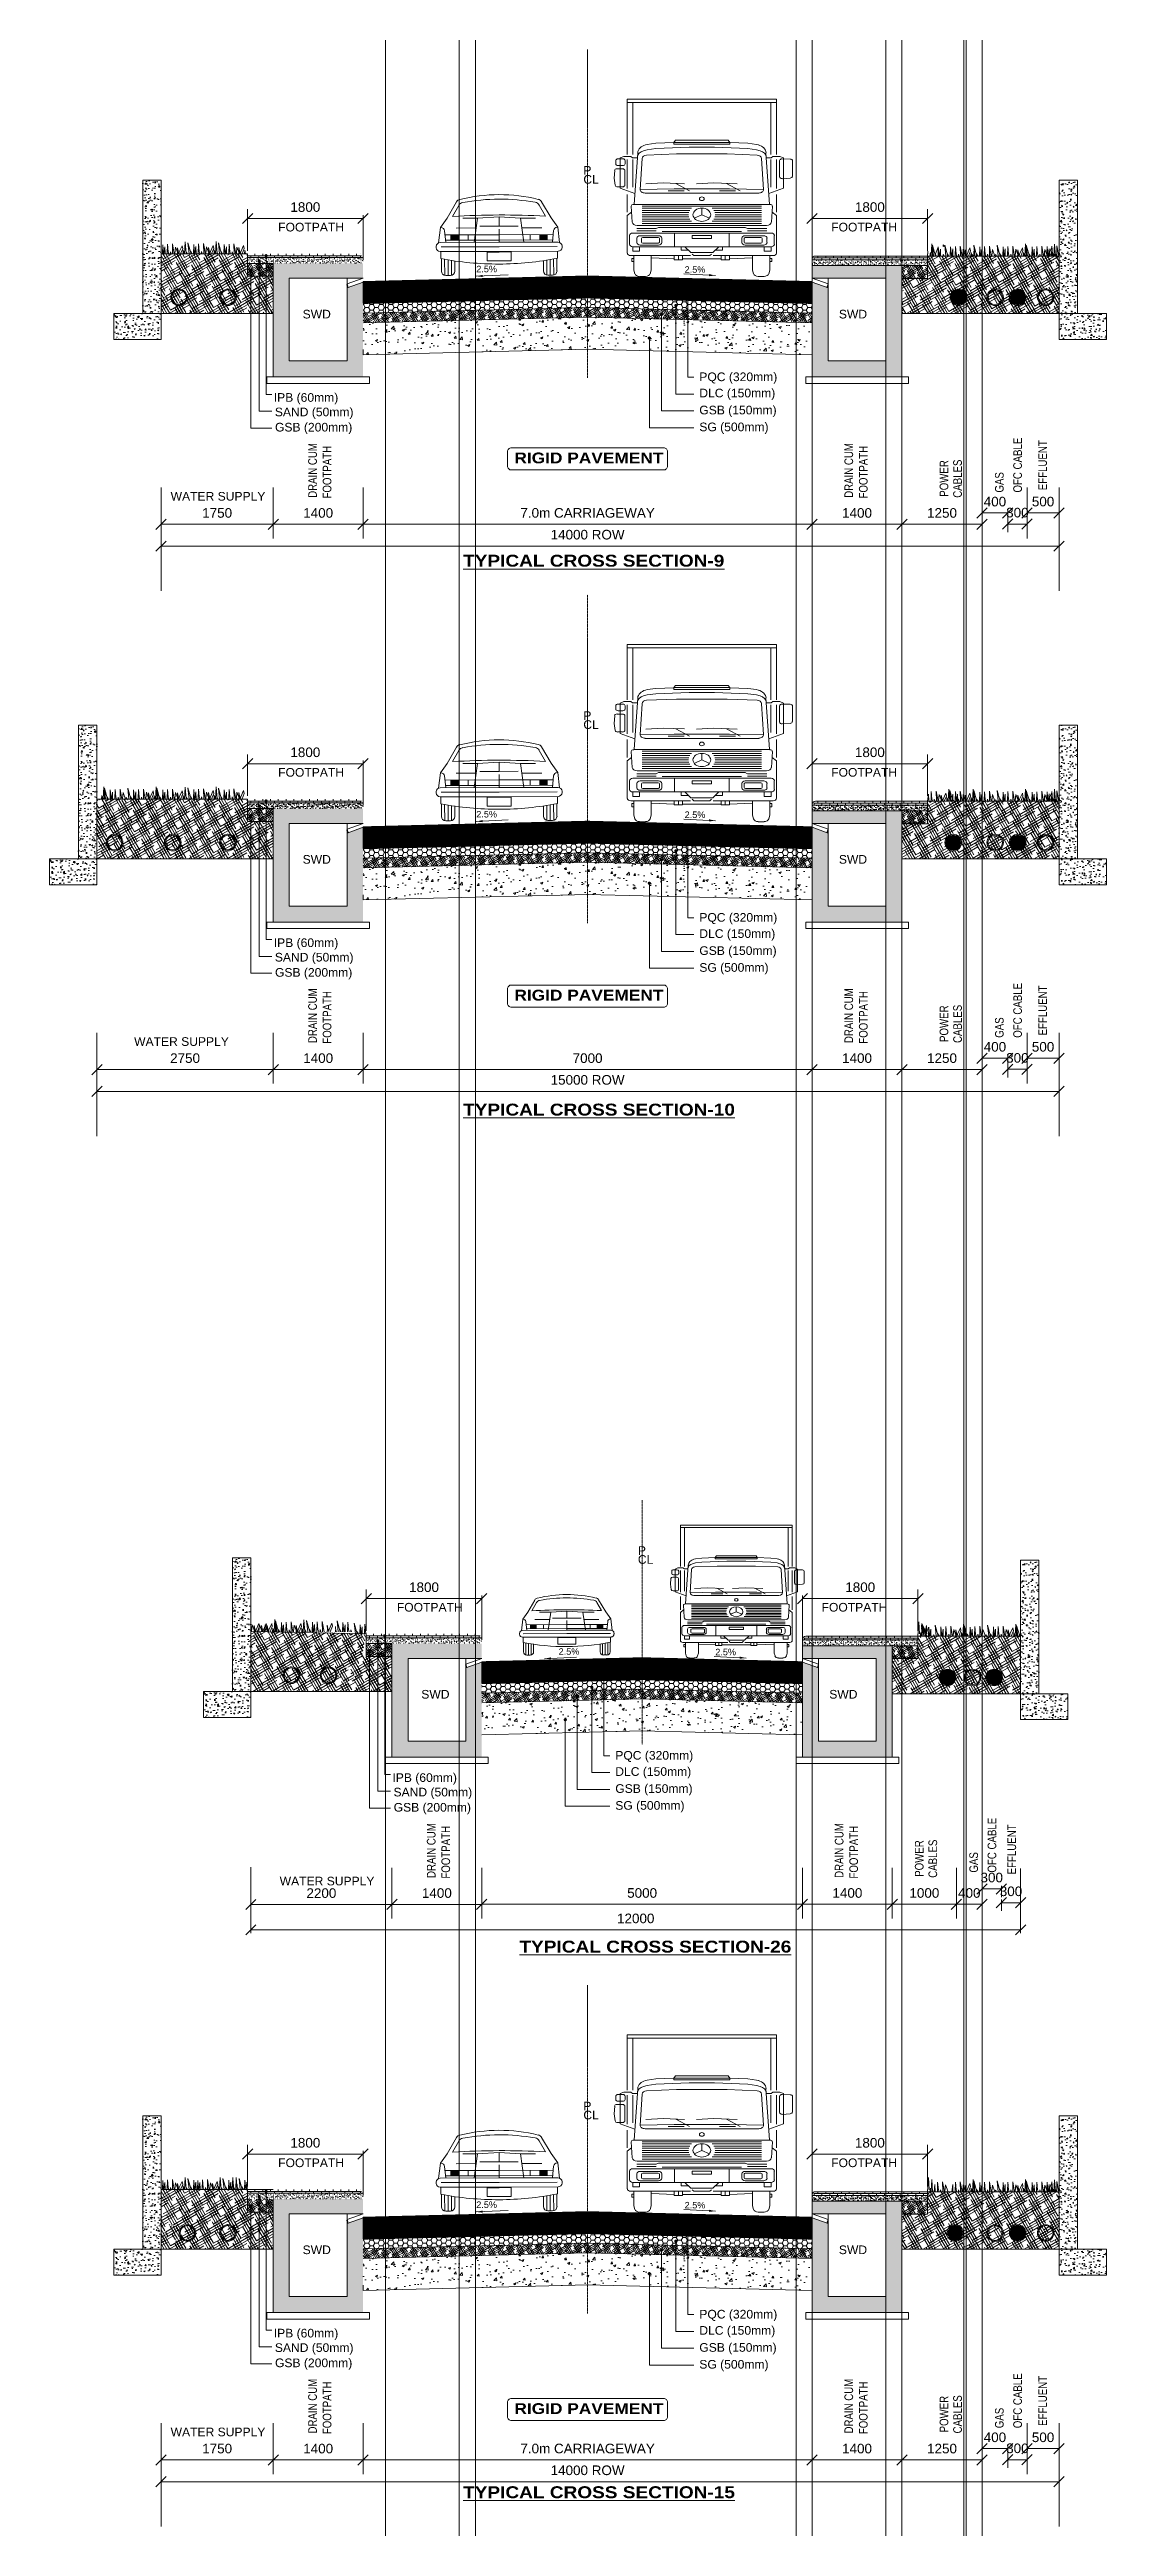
# Model space of a CAD drawing. Header units: inches. Extents: x 1863003 to 1881330, y 133141 to 515800.
# Drawn here: x 1864005 to 1880480, y 283958 to 322600 of the extents above; entities that cross this region are included whole.
import ezdxf

# ---------------------------------------------------------------- set-up
doc = ezdxf.new("R2010")
doc.units = ezdxf.units.IN
doc.header["$MEASUREMENT"] = 0
doc.linetypes.add('CENTERX2', pattern=[4, 2.5, -0.5, 0.5, -0.5])
doc.layers.get('0').update_dxf_attribs({"color": 4, "linetype": 'ELEC_LINE', "lineweight": 13})
doc.layers.get('Defpoints').update_dxf_attribs({"lineweight": 13})
for name, color, linetype, lineweight in [('DIM', 7, 'Continuous', 13), ('DIMEN', 7, 'Continuous', 13), ('HATCH', 252, 'Continuous', 13)]:
    doc.layers.add(name, color=color, linetype=linetype, lineweight=lineweight)
doc.styles.add('AB', font='ariblk.ttf')
doc.styles.add('ARIAL', font='arial.ttf')
doc.styles.get("Standard").update_dxf_attribs({"font": 'romans.shx'})
doc.linetypes.add('ELEC_LINE', pattern='A,12.7,-5.08,["EL",Standard,S=2.54,R=0,X=-2.54,Y=-1.27],-5.08', length=22.86)
doc.dimstyles.get("Standard").update_dxf_attribs({"dimtxt": 180, "dimasz": 160, "dimexe": 50, "dimexo": 50, "dimgap": 100, "dimtad": 1, "dimdec": 0, "dimzin": 0, "dimdsep": 46, "dimtxsty": 'ARIAL', "dimcen": 0.09, "dimclrd": 256, "dimclre": 256, "dimclrt": 256, "dimadec": 0, "dimazin": 0, "dimtm": 1e-09, "dimtfac": 1, "dimtdec": 0, "dimtofl": 0, "dimtmove": 0, "dimatfit": 3, "dimfxl": 0, "dimtolj": 1, "dimtzin": 0, "dimlwd": 9, "dimlwe": -1, "dimarcsym": 0})
pattern_1 = [(50, (0, -193200.05), (358.63009, -31.376067), [37.5, -412.5]), (355, (0, -193200.05), (-69.37567, 376.09607), [30, -330]), (100.451444, (29.9, -193202.67), (289.254423, 344.719995), [31.870096, -350.571056]), (46.1842, (0, -193100.05), (533.62067, -82.75964), [56.25, -618.75]), (96.635635, (44.47, -193106.95), (467.33097, 487.0593), [47.80517, -525.85688]), (351.184164, (0, -193100.05), (467.33097, 487.0593), [45, -495]), (21, (50, -193125.05), (298.453526, -201.309445), [37.5, -412.5]), (326, (50, -193125.05), (121.657666, 362.57502), [30, -330]), (71.451445, (74.87, -193141.83), (420.11119, 161.265576), [31.870095, -350.571056]), (37.5, (0, -193200.05), (6.079928, 166.446927), [0, -326, 0, -335, 0, -331.25]), (7.5, (0, -193200.05), (131.534769, 197.205856), [0, -191, 0, -318.5, 0, -126.25]), (327.5, (-111.5, -193200.05), (266.911218, -11.277436), [0, -125, 0, -390, 0, -517.5]), (317.5, (-161.5, -193200.05), (291.593085, 50.05249), [0, -162.5, 0, -259, 0, -367.5])]
pattern_2 = [(30, (0, -193200.055), (74.10254038, 71.6506351), [400, -200]), (120, (0, -193200.055), (28.3493649, -99.10254038), [400, -200])]
pattern_3 = [(0, (0, -193200.055), (75, 43.3012702), [50, -100]), (120, (0, -193200.055), (-75, 43.3012702), [50, -100]), (60, (0, -193200.055), (2e-14, 86.6025404), [-100, 50])]
pattern_4 = [(45, (0, -193200.0548), (-0.8838834765, 0.8838834765), [])]
pattern_5 = [(50, (0, -201706.23), (358.63009, -31.376067), [37.5, -412.5]), (355, (0, -201706.23), (-69.37567, 376.09607), [30, -330]), (100.451444, (29.9, -201708.84), (289.254423, 344.719995), [31.870096, -350.571056]), (46.1842, (0, -201606.23), (533.62067, -82.75964), [56.25, -618.75]), (96.635635, (44.47, -201613.1), (467.33097, 487.0593), [47.80517, -525.85688]), (351.184164, (0, -201606.23), (467.33097, 487.0593), [45, -495]), (21, (50, -201631.23), (298.453526, -201.309445), [37.5, -412.5]), (326, (50, -201631.23), (121.657666, 362.57502), [30, -330]), (71.451445, (74.87, -201648), (420.11119, 161.265576), [31.870095, -350.571056]), (37.5, (0, -201706.23), (6.079928, 166.446927), [0, -326, 0, -335, 0, -331.25]), (7.5, (0, -201706.23), (131.534769, 197.205856), [0, -191, 0, -318.5, 0, -126.25]), (327.5, (-111.5, -201706.23), (266.911218, -11.277436), [0, -125, 0, -390, 0, -517.5]), (317.5, (-161.5, -201706.23), (291.593085, 50.05249), [0, -162.5, 0, -259, 0, -367.5])]
pattern_6 = [(30, (0, -201706.228), (74.10254038, 71.6506351), [400, -200]), (120, (0, -201706.228), (28.3493649, -99.10254038), [400, -200])]
pattern_7 = [(0, (0, -201706.23), (75, 43.3012702), [50, -100]), (120, (0, -201706.23), (-75, 43.3012702), [50, -100]), (60, (0, -201706.23), (2e-14, 86.6025404), [-100, 50])]
pattern_8 = [(45, (0, -201706.2284), (-0.8838834765, 0.8838834765), [])]
pattern_9 = [(50, (0, -223398.35), (358.63009, -31.376067), [37.5, -412.5]), (355, (0, -223398.35), (-69.37567, 376.09607), [30, -330]), (100.451444, (29.9, -223400.96), (289.254423, 344.719995), [31.870096, -350.571056]), (46.1842, (0, -223298.35), (533.62067, -82.75964), [56.25, -618.75]), (96.635635, (44.47, -223305.24), (467.33097, 487.0593), [47.80517, -525.85688]), (351.184164, (0, -223298.35), (467.33097, 487.0593), [45, -495]), (21, (50, -223323.35), (298.453526, -201.309445), [37.5, -412.5]), (326, (50, -223323.35), (121.657666, 362.57502), [30, -330]), (71.451445, (74.87, -223340.12), (420.11119, 161.265576), [31.870095, -350.571056]), (37.5, (0, -223398.35), (6.079928, 166.446927), [0, -326, 0, -335, 0, -331.25]), (7.5, (0, -223398.35), (131.534769, 197.205856), [0, -191, 0, -318.5, 0, -126.25]), (327.5, (-111.5, -223398.35), (266.911218, -11.277436), [0, -125, 0, -390, 0, -517.5]), (317.5, (-161.5, -223398.35), (291.593085, 50.05249), [0, -162.5, 0, -259, 0, -367.5])]
pattern_10 = [(30, (0, -223398.348), (74.10254038, 71.6506351), [400, -200]), (120, (0, -223398.348), (28.3493649, -99.10254038), [400, -200])]
pattern_11 = [(0, (0, -223398.348), (75, 43.3012702), [50, -100]), (120, (0, -223398.348), (-75, 43.3012702), [50, -100]), (60, (0, -223398.348), (2e-14, 86.6025404), [-100, 50])]
pattern_12 = [(45, (0, -223398.3478), (-0.8838834765, 0.8838834765), [])]
pattern_13 = [(30, (0, 150), (111.1538106, 107.47595264), [600, -300]), (120, (0, 150), (42.52404736, -148.6538106), [600, -300])]
pattern_14 = [(50, (0, 150817.3), (71.7260183, -6.2752135), [7.5, -82.5]), (355, (0, 150817.3), (-13.8751334, 75.2192134), [6, -66]), (100.4514445, (5.98, 150816.78), (57.8508847, 68.943999), [6.3740192, -70.1142112]), (46.1842, (0, 150837.3), (106.724133, -16.551928), [11.25, -123.75]), (96.6356355, (8.89, 150835.92), (93.4661946, 97.41186), [9.561034, -105.171376]), (351.184164, (0, 150837.3), (93.4661945, 97.41186), [9, -99]), (21, (10, 150832.3), (59.6907052, -40.261889), [7.5, -82.5]), (326, (10, 150832.3), (24.3315332, 72.5150045), [6, -66]), (71.4514447, (14.974, 150828.945), (84.0222377, 32.2531153), [6.374019, -70.1142112]), (37.5, (0, 150817.3), (1.21598553, 33.2893854), [0, -65.2, 0, -67, 0, -66.25]), (7.5, (0, 150817.3), (26.30695374, 39.4411712), [0, -38.2, 0, -63.7, 0, -25.25]), (327.5, (-22.3, 150817.3), (53.3822436, -2.25548717), [0, -25, 0, -78, 0, -103.5]), (317.5, (-32.3, 150817.3), (58.3186169, 10.0104982), [0, -32.5, 0, -51.8, 0, -73.5])]
pattern_15 = [(50, (850, -214756.5), (358.63009, -31.376067), [37.5, -412.5]), (355, (850, -214756.5), (-69.37567, 376.09607), [30, -330]), (100.451444, (879.9, -214759.1), (289.254423, 344.719995), [31.870096, -350.571056]), (46.1842, (850, -214656.5), (533.62067, -82.75964), [56.25, -618.75]), (96.635635, (894.47, -214663.4), (467.33097, 487.0593), [47.80517, -525.85688]), (351.184164, (850, -214656.5), (467.33097, 487.0593), [45, -495]), (21, (900, -214681.5), (298.453526, -201.309445), [37.5, -412.5]), (326, (900, -214681.5), (121.657666, 362.57502), [30, -330]), (71.451445, (924.87, -214698.27), (420.11119, 161.265576), [31.870095, -350.571056]), (37.5, (850, -214756.5), (6.079928, 166.446927), [0, -326, 0, -335, 0, -331.25]), (7.5, (850, -214756.5), (131.534769, 197.205856), [0, -191, 0, -318.5, 0, -126.25]), (327.5, (738.5, -214756.5), (266.911218, -11.277436), [0, -125, 0, -390, 0, -517.5]), (317.5, (688.5, -214756.5), (291.593085, 50.05249), [0, -162.5, 0, -259, 0, -367.5])]
pattern_16 = [(30, (850, -214756.495), (74.10254038, 71.6506351), [400, -200]), (120, (850, -214756.495), (28.3493649, -99.10254038), [400, -200])]
pattern_17 = [(0, (850, -214756.495), (75, 43.3012702), [50, -100]), (120, (850, -214756.495), (-75, 43.3012702), [50, -100]), (60, (850, -214756.495), (2e-14, 86.6025404), [-100, 50])]
pattern_18 = [(45, (850, -214756.4953), (-0.8838834765, 0.8838834765), [])]

msp = doc.modelspace()

# ---------------------------------------------------------------- texts
at = {"layer": 'DIMEN', "linetype": 'Continuous', "style": 'ARIAL'}
for s, height, p in [('P', 135, (1872325.8, 320647.4)), ('CL', 135, (1872325.8, 320507.8)), ('FOOTPATH', 135, (1867568.3, 319762.4)), ('FOOTPATH', 135, (1876189.3, 319762.4)), ('2.5%%%', 101.25, (1870656.7, 319126)), ('2.5%%%', 101.25, (1873905.2, 319118.3)), ('SWD', 135, (1867949.6, 318404.9)), ('SWD', 135, (1876309, 318404.9)), ('PQC (320mm)', 135, (1874133.6, 317427)), ('DLC (150mm)', 135, (1874133.6, 317174.2)), ('IPB (60mm)', 135, (1867499.5, 317104.9)), ('SAND (50mm)', 135, (1867516.5, 316878.8)), ('GSB (150mm)', 135, (1874133.6, 316908.6)), ('GSB (200mm)', 135, (1867519, 316641.4)), ('SG (500mm)', 135, (1874133.6, 316645.5)), ('WATER SUPPLY', 135, (1865891.8, 315562.8)), ('P', 135, (1872325.8, 312141.2)), ('CL', 135, (1872325.8, 312001.6)), ('FOOTPATH', 135, (1867568.3, 311256.3)), ('FOOTPATH', 135, (1876189.3, 311256.3)), ('2.5%%%', 101.25, (1870656.7, 310619.8)), ('2.5%%%', 101.25, (1873905.2, 310612.2)), ('SWD', 135, (1867949.6, 309898.7)), ('SWD', 135, (1876309, 309898.7)), ('PQC (320mm)', 135, (1874133.6, 308993.7)), ('DLC (150mm)', 135, (1874133.6, 308740.9)), ('IPB (60mm)', 135, (1867499.5, 308598.8)), ('SAND (50mm)', 135, (1867516.5, 308372.6)), ('GSB (150mm)', 135, (1874133.6, 308475.3)), ('GSB (200mm)', 135, (1867519, 308135.3)), ('SG (500mm)', 135, (1874133.6, 308212.2)), ('WATER SUPPLY', 135, (1865322.8, 307056.6)), ('CL', 135, (1873175.8, 298976.3)), ('P', 135, (1873175.8, 299116)), ('FOOTPATH', 135, (1869418.3, 298231)), ('FOOTPATH', 135, (1876039.3, 298231)), ('2.5%%%', 101.25, (1871940.8, 297558.2)), ('2.5%%%', 101.25, (1874382.8, 297549.5)), ('SWD', 135, (1869799.6, 296873.5)), ('SWD', 135, (1876159, 296873.5)), ('PQC (320mm)', 135, (1872823.5, 295920.9)), ('IPB (60mm)', 135, (1869349.5, 295573.5)), ('DLC (150mm)', 135, (1872823.5, 295668.2)), ('SAND (50mm)', 135, (1869366.5, 295347.4)), ('GSB (200mm)', 135, (1869369, 295110)), ('SG (500mm)', 135, (1872823.5, 295139.5)), ('GSB (150mm)', 135, (1872823.5, 295402.5)), ('WATER SUPPLY', 135, (1867591.8, 293959.5)), ('CL', 135, (1872325.8, 290309.5)), ('P', 135, (1872325.8, 290449.1)), ('FOOTPATH', 135, (1867568.3, 289564.2)), ('FOOTPATH', 135, (1876189.3, 289564.2)), ('2.5%%%', 101.25, (1870656.7, 288927.7)), ('2.5%%%', 101.25, (1873905.2, 288920)), ('SWD', 135, (1867949.6, 288206.6)), ('SWD', 135, (1876309, 288206.6)), ('PQC (320mm)', 135, (1874133.6, 287201.9)), ('IPB (60mm)', 135, (1867499.5, 286906.6)), ('SAND (50mm)', 135, (1867516.5, 286680.5)), ('GSB (150mm)', 135, (1874133.6, 286683.5)), ('DLC (150mm)', 135, (1874133.6, 286949.1)), ('GSB (200mm)', 135, (1867519, 286443.1)), ('SG (500mm)', 135, (1874133.6, 286420.4)), ('WATER SUPPLY', 135, (1865891.8, 285364.5))]:
    msp.add_text(s, height=height, dxfattribs=at).set_placement(p)
at = {"layer": 'DIMEN', "linetype": 'Continuous', "style": 'ARIAL', "width": 0.8}
for s, p in [('OFC CABLE', (1879162.5, 315689.3)), ('EFFLUENT', (1879552.4, 315725.4)), ('DRAIN CUM', (1868171.4, 315606.4)), ('FOOTPATH', (1868397.9, 315596.3)), ('DRAIN CUM', (1876530.5, 315606.4)), ('FOOTPATH', (1876757, 315596.3)), ('POWER', (1878014.4, 315623.6)), ('CABLES', (1878226.4, 315608.2)), ('GAS', (1878877.8, 315689.1)), ('OFC CABLE', (1879162.5, 307183.1)), ('EFFLUENT', (1879552.4, 307219.2)), ('DRAIN CUM', (1868171.4, 307100.2)), ('FOOTPATH', (1868397.9, 307090.2)), ('DRAIN CUM', (1876530.5, 307100.2)), ('FOOTPATH', (1876757, 307090.2)), ('POWER', (1878014.4, 307117.4)), ('CABLES', (1878226.4, 307102)), ('GAS', (1878877.8, 307182.9)), ('DRAIN CUM', (1870021.4, 294074.9)), ('FOOTPATH', (1870247.9, 294064.9)), ('DRAIN CUM', (1876380.5, 294076.3)), ('FOOTPATH', (1876607, 294066.3)), ('OFC CABLE', (1878762.5, 294159.2)), ('EFFLUENT', (1879071.4, 294131.3)), ('POWER', (1877628.7, 294093.5)), ('CABLES', (1877840.7, 294078.1)), ('GAS', (1878477.8, 294159)), ('DRAIN CUM', (1868171.4, 285408.1)), ('FOOTPATH', (1868397.9, 285398)), ('DRAIN CUM', (1876530.5, 285408.1)), ('FOOTPATH', (1876757, 285398)), ('POWER', (1878014.4, 285425.3)), ('CABLES', (1878226.4, 285409.9)), ('OFC CABLE', (1879162.5, 285491)), ('EFFLUENT', (1879552.4, 285527.1)), ('GAS', (1878877.8, 285490.8))]:
    msp.add_text(s, height=135, rotation=90, dxfattribs=at).set_placement(p)
at = {"layer": 'DIMEN', "style": 'AB'}
for s, height, p in [('RIGID PAVEMENT', 168.75, (1871250.8, 316144.6)), ('%%UTYPICAL CROSS SECTION-9', 185.625, (1870450.7, 314532.8)), ('RIGID PAVEMENT', 168.75, (1871250.8, 307763.3)), ('%%UTYPICAL CROSS SECTION-10', 185.625, (1870450.7, 305969.4)), ('%%UTYPICAL CROSS SECTION-26', 185.625, (1871329.4, 292911.1)), ('RIGID PAVEMENT', 168.75, (1871250.8, 285712.5)), ('%%UTYPICAL CROSS SECTION-15', 185.625, (1870450.7, 284399.2))]:
    msp.add_text(s, height=height, dxfattribs=at).set_placement(p)

# ---------------------------------------------------------------- blocks, each defined once
blk = doc.blocks.new('ca')
at = {"color": 8}
for p, q in [((-28.9, 25.6), (-23.6, 34.6)), ((-25.8, 26.6), (-22.4, 32.7)), ((25.8, 26.6), (22.4, 32.7)), ((28.9, 25.6), (23.6, 34.6)), ((-33.6, 11.9), (-32.6, 20.4)), ((-32.6, 20.4), (-28.9, 25.6)), ((-32.6, 20.4), (-32.3, 20.4)), ((-30.3, 18.6), (-29.6, 12.1)), ((-30, 16.3), (0, 16.3)), ((-26.8, 13.3), (-26.8, 16.3)), ((-12.6, 20.1), (-23.8, 20.1)), ((-22.6, 13.3), (-22.6, 16.3)), ((-11.9, 25.5), (-20.2, 25.5)), ((-17.2, 13.3), (-17.2, 16.3)), ((-11.9, 25.5), (-13.8, 12.1)), ((0, 26.3), (-11.9, 25.5)), ((0, 21.1), (-10.6, 21.1)), ((0, 26.3), (11.9, 25.5)), ((0, 21.1), (0, 26.3)), ((0, 21.1), (10.6, 21.1)), ((0, 19.4), (0, 12.1)), ((30, 16.3), (0, 16.3)), ((11.9, 25.5), (13.8, 12.1)), ((11.9, 25.5), (20.2, 25.5)), ((12.6, 20.1), (23.8, 20.1)), ((17.2, 13.3), (17.2, 16.3)), ((22.6, 13.3), (22.6, 16.3)), ((26.8, 13.3), (26.8, 16.3)), ((32.6, 20.4), (28.9, 25.6)), ((30.3, 18.6), (29.6, 12.1)), ((32.6, 20.4), (32.3, 20.4)), ((33.6, 11.9), (32.6, 20.4)), ((-35, 9.2), (-35, 9.9)), ((-32.8, 12.1), (0, 12.1)), ((-32.8, 7), (0, 7)), ((-32.4, 7), (-32.4, 3.1)), ((-32.3, 9.6), (0, 9.6)), ((-32.1, -3.9), (-32.1, 3.1)), ((-30.3, -6.3), (-30.3, 2.7)), ((-29.7, 13.3), (0, 13.3)), ((-28.4, -6.3), (-28.4, 2.4)), ((-26.5, -6.3), (-26.5, 2.1)), ((-24.7, 1.8), (-24.7, -3.9)), ((-6.6, 1.8), (-6.6, 6.7)), ((-6.6, 6.7), (0, 6.7)), ((0, 1.8), (-6.6, 1.8)), ((29.7, 13.3), (0, 13.3)), ((32.8, 12.1), (0, 12.1)), ((32.3, 9.6), (0, 9.6)), ((32.8, 7), (0, 7)), ((6.6, 6.7), (0, 6.7)), ((0, 1.8), (6.6, 1.8)), ((6.6, 1.8), (6.6, 6.7)), ((24.7, 1.8), (24.7, -3.9)), ((26.5, -6.3), (26.5, 2.1)), ((28.4, -6.3), (28.4, 2.4)), ((30.3, -6.3), (30.3, 2.7)), ((32.1, -3.9), (32.1, 3.1)), ((32.4, 7), (32.4, 3.1)), ((35, 9.2), (35, 9.9)), ((-27.1, -6.3), (-29.7, -6.3)), ((27.1, -6.3), (29.7, -6.3))]:
    blk.add_line(p, q, dxfattribs=at)
for centre, radius, start, end in [((-21.1, 33.2), 2.93, 104.0557, 149.858), ((-19.5, 31.1), 3.3, 100.1965, 150.1888), ((0, -51.2), 89.8, 90, 104.0557), ((0, -77.3), 113.4, 90, 100.1965), ((0, -51.2), 89.8, 75.9443, 90), ((0, -77.3), 113.4, 79.8035, 90), ((19.5, 31.1), 3.3, 29.8112, 79.8035), ((21.1, 33.2), 2.93, 30.142, 75.9443), ((-32.3, 18.4), 1.99, 6.3627, 90), ((0, -444.8), 472.1, 90, 93.1382), ((0, -444.8), 472.1, 86.8618, 90), ((32.3, 18.4), 1.99, 90, 173.6373), ((-32.8, 9.9), 2.16, 90, 180), ((-32.8, 9.2), 2.16, 180, 270), ((0, 169.6), 169.6, 258.9833, 270), ((0, 169.6), 169.6, 270, 281.0167), ((32.8, 9.9), 2.16, 0, 90), ((32.8, 9.2), 2.16, 270, 0), ((-29.7, -3.9), 2.44, 180, 270), ((-27.1, -3.9), 2.44, 270, 0), ((27.1, -3.9), 2.44, 180, 270), ((29.7, -3.9), 2.44, 270, 0)]:
    blk.add_arc(centre, radius, start, end, dxfattribs=at)
for points in [[(-22.6, 13.3), (-22.6, 16.3), (-26.8, 13.3), (-26.8, 16.3)], [(22.6, 13.3), (22.6, 16.3), (26.8, 13.3), (26.8, 16.3)]]:
    blk.add_solid(points, dxfattribs=at)
blk = doc.blocks.new('_Oblique')
at = {"color": 0, "linetype": 'ByBlock', "lineweight": -2}
blk.add_line((-0.5, -0.5), (0.5, 0.5), dxfattribs=at)
blk = doc.blocks.new('*D133')
at = {"layer": 'Defpoints', "color": 0, "ltscale": 0.02}
for p in [(1878942, 315198), (1878942, 315021), (1879242, 315021)]:
    blk.add_point(p, dxfattribs=at)
at = {"layer": 'DIMEN', "ltscale": 0.02}
for p, q in [((1878942, 315071), (1878942, 315248)), ((1879242, 315071), (1879242, 315248))]:
    blk.add_line(p, q, dxfattribs=at)
at = {"layer": 'DIMEN', "lineweight": 9, "ltscale": 0.02}
blk.add_line((1879242, 315198), (1878942, 315198), dxfattribs=at)
at = {"layer": 'DIMEN', "lineweight": 9, "ltscale": 0.02, "xscale": 160, "yscale": 160, "zscale": 160, "rotation": 180}
blk.add_blockref('_Oblique', (1878942, 315198), dxfattribs=at)
at = {"layer": 'DIMEN', "lineweight": 9, "ltscale": 0.02, "xscale": 160, "yscale": 160, "zscale": 160}
blk.add_blockref('_Oblique', (1879242, 315198), dxfattribs=at)
at = {"layer": 'DIMEN', "ltscale": 0.02, "insert": (1879092, 315375), "char_height": 150, "attachment_point": 5, "style": 'ARIAL'}
blk.add_mtext('\\A1;300', dxfattribs=at)
blk = doc.blocks.new('*D134')
at = {"layer": 'Defpoints', "color": 0, "ltscale": 0.02}
for p in [(1875892, 315194), (1875892, 315194), (1877292, 315194)]:
    blk.add_point(p, dxfattribs=at)
at = {"layer": 'DIMEN', "lineweight": 9, "ltscale": 0.02}
blk.add_line((1877292, 315194), (1875892, 315194), dxfattribs=at)
at = {"layer": 'DIMEN', "lineweight": 9, "ltscale": 0.02, "xscale": 160, "yscale": 160, "zscale": 160, "rotation": 180}
blk.add_blockref('_Oblique', (1875892, 315194), dxfattribs=at)
at = {"layer": 'DIMEN', "lineweight": 9, "ltscale": 0.02, "xscale": 160, "yscale": 160, "zscale": 160}
blk.add_blockref('_Oblique', (1877292, 315194), dxfattribs=at)
at = {"layer": 'DIMEN', "ltscale": 0.02, "insert": (1876592, 315370), "char_height": 150, "attachment_point": 5, "style": 'ARIAL'}
blk.add_mtext('\\A1;1400', dxfattribs=at)
blk = doc.blocks.new('*D135')
at = {"layer": 'Defpoints', "color": 0, "ltscale": 0.02}
for p in [(1868892, 315194), (1868892, 315194), (1875892, 315194)]:
    blk.add_point(p, dxfattribs=at)
at = {"layer": 'DIMEN', "lineweight": 9, "ltscale": 0.02}
blk.add_line((1875892, 315194), (1868892, 315194), dxfattribs=at)
at = {"layer": 'DIMEN', "lineweight": 9, "ltscale": 0.02, "xscale": 160, "yscale": 160, "zscale": 160, "rotation": 180}
blk.add_blockref('_Oblique', (1868892, 315194), dxfattribs=at)
at = {"layer": 'DIMEN', "lineweight": 9, "ltscale": 0.02, "xscale": 160, "yscale": 160, "zscale": 160}
blk.add_blockref('_Oblique', (1875892, 315194), dxfattribs=at)
at = {"layer": 'DIMEN', "ltscale": 0.02, "insert": (1872392, 315371), "char_height": 150, "attachment_point": 5, "style": 'ARIAL'}
blk.add_mtext('\\A1;7.0m CARRIAGEWAY', dxfattribs=at)
blk = doc.blocks.new('*D136')
at = {"layer": 'Defpoints', "color": 0, "ltscale": 0.02}
for p in [(1867492, 315194), (1868892, 315194), (1868892, 315194)]:
    blk.add_point(p, dxfattribs=at)
at = {"layer": 'DIMEN', "lineweight": 9, "ltscale": 0.02}
blk.add_line((1867492, 315194), (1868892, 315194), dxfattribs=at)
at = {"layer": 'DIMEN', "lineweight": 9, "ltscale": 0.02, "xscale": 160, "yscale": 160, "zscale": 160, "rotation": 180}
blk.add_blockref('_Oblique', (1867492, 315194), dxfattribs=at)
at = {"layer": 'DIMEN', "lineweight": 9, "ltscale": 0.02, "xscale": 160, "yscale": 160, "zscale": 160}
blk.add_blockref('_Oblique', (1868892, 315194), dxfattribs=at)
at = {"layer": 'DIMEN', "ltscale": 0.02, "insert": (1868192, 315370), "char_height": 150, "attachment_point": 5, "style": 'ARIAL'}
blk.add_mtext('\\A1;1400', dxfattribs=at)
blk = doc.blocks.new('*D137')
at = {"layer": 'Defpoints', "color": 0, "ltscale": 0.02}
for p in [(1865742, 314676), (1879742, 314853), (1879742, 314676)]:
    blk.add_point(p, dxfattribs=at)
at = {"layer": 'DIMEN', "ltscale": 0.02}
for p, q in [((1865742, 314726), (1865742, 314903)), ((1879742, 314726), (1879742, 314903))]:
    blk.add_line(p, q, dxfattribs=at)
at = {"layer": 'DIMEN', "lineweight": 9, "ltscale": 0.02}
blk.add_line((1865742, 314853), (1879742, 314853), dxfattribs=at)
at = {"layer": 'DIMEN', "lineweight": 9, "ltscale": 0.02, "xscale": 160, "yscale": 160, "zscale": 160, "rotation": 180}
blk.add_blockref('_Oblique', (1865742, 314853), dxfattribs=at)
at = {"layer": 'DIMEN', "lineweight": 9, "ltscale": 0.02, "xscale": 160, "yscale": 160, "zscale": 160}
blk.add_blockref('_Oblique', (1879742, 314853), dxfattribs=at)
at = {"layer": 'DIMEN', "ltscale": 0.02, "insert": (1872392, 315031), "char_height": 150, "attachment_point": 5, "style": 'ARIAL'}
blk.add_mtext('\\A1;14000 ROW', dxfattribs=at)
blk = doc.blocks.new('A$C9c4fc737')
at = {"color": 8, "linetype": 'Continuous'}
for p, q in [((10.8, 147.3), (134.6, 147.3)), ((10.8, 147.3), (10.8, 101.3)), ((10.8, 144.5), (134.6, 144.5)), ((15.3, 144.5), (15.3, 101.3)), ((130.1, 144.5), (130.1, 101.3)), ((134.6, 147.3), (134.6, 101.3)), ((24.3, 104.5), (27.4, 105.4)), ((25.8, 109.4), (27.4, 109.8)), ((34.4, 110.7), (27.4, 109.8)), ((34.4, 106.3), (27.4, 105.4)), ((34.4, 110.7), (49.4, 111.3)), ((34.4, 106.3), (62.3, 107.4)), ((49.4, 111.5), (50.8, 113.2)), ((96, 111.5), (49.4, 111.5)), ((49.4, 109.9), (49.4, 111.5)), ((49.4, 109.9), (96, 109.9)), ((50.8, 113.2), (94.6, 113.2)), ((62.3, 107.4), (83.1, 107.4)), ((111, 106.3), (83.1, 107.4)), ((94.6, 113.2), (96, 111.5)), ((96, 109.9), (96, 111.5)), ((111, 110.7), (96, 111.3)), ((111, 110.7), (118.1, 109.8)), ((111, 106.3), (118.1, 105.4)), ((119.6, 109.4), (118.1, 109.8)), ((121.1, 104.5), (118.1, 105.4)), ((0.3, 88.1), (0, 81.7)), ((1.3, 93.7), (1.3, 96.3)), ((6.9, 89.5), (2.3, 89.5)), ((7, 97.8), (3.2, 97.8)), ((3.2, 92.2), (7, 92.2)), ((7.9, 99.8), (4.9, 98.6)), ((4.9, 98.6), (4.9, 73.4)), ((13.6, 99.8), (7.9, 99.8)), ((8.8, 88), (8.8, 76)), ((8.9, 93.7), (8.9, 96.3)), ((10.8, 97.1), (10.8, 73.1)), ((15.2, 98.7), (13.6, 99.8)), ((19.1, 98.7), (15.2, 98.7)), ((15.3, 97.1), (15.3, 74.2)), ((16.4, 59.9), (19.4, 102.9)), ((21.5, 72.4), (23.1, 98.1)), ((26.8, 100.9), (51.6, 101.9)), ((51.6, 101.9), (93.8, 101.9)), ((118.6, 100.9), (93.8, 101.9)), ((123.9, 72.4), (122.3, 98.1)), ((129, 59.9), (126, 102.9)), ((126.3, 98.7), (130.2, 98.7)), ((130.1, 97.1), (130.1, 74.2)), ((130.2, 98.7), (131.8, 99.8)), ((131.8, 99.8), (137.5, 99.8)), ((134.6, 97.1), (134.6, 73.1)), ((137.3, 96.3), (137.3, 82.8)), ((137.5, 99.8), (140.5, 98.6)), ((139.3, 97.8), (146.1, 97.6)), ((140.5, 98.6), (140.5, 73.4)), ((147.9, 83.2), (148, 96.1)), ((0.7, 75.9), (0, 81.7)), ((6.9, 74.6), (2.7, 74.6)), ((4.9, 73.4), (17.1, 68.9)), ((10.8, 53.4), (10.8, 68.2)), ((21.5, 72.4), (49.8, 72.9)), ((84.6, 69.3), (25.5, 69.3)), ((40.5, 77.7), (26.3, 76.9)), ((58.4, 77.1), (40.5, 77.7)), ((44.7, 71.1), (57.9, 71.1)), ((49.8, 72.9), (95.6, 72.9)), ((62.5, 71.1), (51, 77.3)), ((60.8, 69.3), (120, 69.3)), ((82.5, 77.7), (68.4, 76.9)), ((102, 77), (82.5, 77.7)), ((100.7, 71.1), (87.5, 71.1)), ((104.6, 71.1), (93.1, 77.3)), ((123.9, 72.4), (95.6, 72.9)), ((140.5, 73.4), (128.4, 68.9)), ((134.6, 53.4), (134.6, 68.2)), ((139.4, 81.3), (146.1, 81.7)), ((14.4, 53.5), (10.8, 50.6)), ((10.8, 19.4), (10.8, 50.6)), ((14.1, 58.4), (14.9, 45.1)), ((16.1, 59.9), (129.3, 59.9)), ((126.5, 42.3), (18.9, 42.3)), ((23, 58.5), (122.4, 58.5)), ((23, 56.7), (64.2, 56.7)), ((23, 54.9), (62.7, 54.9)), ((23, 53.1), (61.8, 53.1)), ((23, 51.3), (61.5, 51.3)), ((23, 49.5), (61.8, 49.5)), ((23, 47.7), (62.6, 47.7)), ((23, 45.9), (64.2, 45.9)), ((23, 44.1), (122.4, 44.1)), ((72.7, 51.3), (66.3, 48.5)), ((72.7, 51.3), (72.7, 56.8)), ((72.7, 51.3), (79.1, 48.5)), ((122.4, 56.7), (81.2, 56.7)), ((122.4, 45.9), (81.3, 45.9)), ((122.4, 54.9), (82.8, 54.9)), ((122.4, 47.7), (82.8, 47.7)), ((122.4, 53.1), (83.6, 53.1)), ((122.4, 49.5), (83.6, 49.5)), ((122.4, 51.3), (83.9, 51.3)), ((131.3, 58.4), (130.5, 45.1)), ((131, 53.5), (134.6, 50.6)), ((134.6, 19.4), (134.6, 50.6)), ((12.5, 26.8), (12.5, 34)), ((130.2, 36.1), (15.3, 36.1)), ((130.2, 24.7), (15.3, 24.7)), ((15.3, 24.7), (15.3, 20.9)), ((15.3, 20.9), (20.8, 20.9)), ((18.6, 28.2), (18.6, 31.8)), ((34.8, 39.8), (18.8, 39.8)), ((34.8, 37.9), (18.8, 37.9)), ((20.8, 20.9), (20.8, 24.7)), ((21.4, 33.9), (36.7, 33.9)), ((36.7, 26.1), (21.4, 26.1)), ((22.5, 31.5), (22.5, 28.5)), ((23.7, 32.4), (36.3, 32.4)), ((36.3, 27.6), (23.7, 27.6)), ((36.7, 40.8), (34.8, 39.8)), ((36.7, 40.8), (108.7, 40.8)), ((37.5, 31.5), (37.5, 28.5)), ((39.4, 31.8), (39.4, 28.2)), ((39.8, 37.5), (105.6, 37.5)), ((50, 36.1), (50, 24.7)), ((55.5, 24.7), (55.5, 21.9)), ((55.5, 21.9), (61.4, 21.9)), ((58.5, 24.7), (63.6, 19.8)), ((64.8, 34.1), (64.8, 31.5)), ((64.8, 34.1), (80.7, 34.1)), ((64.8, 31.5), (80.7, 31.5)), ((80.7, 34.1), (80.7, 31.5)), ((86.9, 24.7), (81.8, 19.8)), ((89.9, 21.9), (84, 21.9)), ((89.9, 24.7), (89.9, 21.9)), ((95.4, 36.1), (95.4, 24.7)), ((106, 31.8), (106, 28.2)), ((107.9, 31.5), (107.9, 28.5)), ((108.7, 40.8), (110.6, 39.8)), ((124.1, 33.9), (108.7, 33.9)), ((108.7, 26.1), (124.1, 26.1)), ((121.7, 32.4), (109.1, 32.4)), ((109.1, 27.6), (121.7, 27.6)), ((110.6, 39.8), (126.7, 39.8)), ((110.6, 37.9), (126.7, 37.9)), ((122.9, 31.5), (122.9, 28.5)), ((124.6, 20.9), (124.6, 24.7)), ((130.2, 20.9), (124.6, 20.9)), ((126.8, 28.2), (126.8, 31.8)), ((130.2, 24.7), (130.2, 20.9)), ((132.9, 26.8), (132.9, 34)), ((63.2, 17.3), (13.6, 17.3)), ((14.5, 12.3), (14.5, 15)), ((14.5, 15), (16.3, 15)), ((16.3, 12.3), (14.5, 12.3)), ((16.3, 17.3), (16.3, 5.3)), ((17.1, 2.3), (16.3, 5.3)), ((26, 0), (21, 0)), ((29.8, 2.3), (30.7, 5.3)), ((30.7, 17.3), (30.7, 5.3)), ((49.8, 14.6), (30.9, 15.4)), ((49.8, 17.3), (49.8, 13.9)), ((49.8, 13.9), (56.6, 13.9)), ((53.2, 13.9), (53.2, 17.3)), ((56.6, 13.9), (56.6, 17.3)), ((56.6, 14.6), (88.8, 14.6)), ((63.6, 19.8), (81.8, 19.8)), ((66.1, 17.3), (64.8, 18.6)), ((79.3, 17.3), (66.1, 17.3)), ((79.3, 17.3), (80.6, 18.6)), ((82.2, 17.3), (131.9, 17.3)), ((88.8, 13.9), (88.8, 17.3)), ((95.6, 13.9), (88.8, 13.9)), ((92.2, 13.9), (92.2, 17.3)), ((95.6, 17.3), (95.6, 13.9)), ((95.6, 14.6), (114.5, 15.4)), ((114.7, 17.3), (114.7, 5.3)), ((115.6, 2.3), (114.7, 5.3)), ((119.4, 0), (124.4, 0)), ((128.3, 2.3), (129.1, 5.3)), ((129.1, 17.3), (129.1, 5.3)), ((130.9, 15), (129.1, 15)), ((129.1, 12.3), (130.9, 12.3)), ((130.9, 12.3), (130.9, 15))]:
    blk.add_line(p, q, dxfattribs=at)
for centre, major_axis, start_param, end_param in [((27, 99), (7.87, 0), 1.929567, 3.089386), ((29.3, 102.5), (9.84, 0), 1.929567, 3.089386), ((116.2, 102.5), (-9.84, 0), 3.193799, 4.353618), ((118.4, 99), (7.87, 0), 0.052207, 1.212026), ((2.2, 88.1), (-1.97, 0), 4.697006, 6.25023), ((3.2, 96.3), (1.97, 0), 1.570796, 3.141593), ((3.2, 93.7), (-1.97, 0), 0, 1.570796), ((6.9, 88), (1.97, 0), 0, 1.555413), ((7, 96.3), (1.97, 0), 0, 1.570796), ((7, 93.7), (-1.97, 0), 1.570796, 3.141593), ((27, 98), (-3.94, 0), -1.51867, -0.04621), ((118.4, 98), (3.94, 0), 0.04621, 1.51867), ((139.3, 96.3), (1.97, 0), 1.538549, 3.141593), ((139.3, 82.8), (-1.97, 0), 0, 1.650626), ((146.1, 96.1), (1.97, 0), -0.010752, 1.538549), ((145.9, 83.2), (-1.97, 0), 1.650626, 3.13084), ((2.7, 76), (-1.97, 0), 0.096474, 1.570796), ((6.9, 76), (-1.97, 0), 1.570796, 3.141593), ((25.5, 72.3), (-3.94, 0), -0.04621, 1.570796), ((72.7, 64.6), (-2, 0), 3.141593, 9.424778), ((120, 72.3), (3.94, 0), 4.712389, 6.329395), ((16.1, 58.4), (-1.97, 0), -1.570796, 0.046121), ((18.9, 45.3), (3.94, 0), 3.187714, 4.712389), ((126.5, 45.3), (-3.94, 0), 1.570796, 3.095472), ((129.3, 58.4), (1.97, 0), -0.046121, 1.570796), ((15.3, 34), (-2.76, 0), -1.570796, 0), ((15.3, 26.8), (2.76, 0), 3.141593, 4.712389), ((21.4, 31.8), (2.76, 0), 1.570796, 3.141593), ((21.4, 28.2), (-2.76, 0), 0, 1.570796), ((23.7, 31.5), (-1.18, 0), -1.570796, 0), ((23.7, 28.5), (1.18, 0), 3.141593, 4.712389), ((36.3, 31.5), (1.18, 0), 0, 1.570796), ((36.3, 28.5), (-1.18, 0), 1.570796, 3.141593), ((36.7, 31.8), (2.76, 0), 0, 1.570796), ((36.7, 28.2), (-2.76, 0), 1.570796, 3.141593), ((108.7, 31.8), (2.76, 0), 1.570796, 3.141593), ((108.7, 28.2), (-2.76, 0), 0, 1.570796), ((109.1, 31.5), (1.18, 0), 1.570796, 3.141593), ((109.1, 28.5), (1.18, 0), 3.141593, 4.712389), ((121.7, 31.5), (-1.18, 0), 3.141593, 4.712389), ((121.7, 28.5), (1.18, 0), 4.712389, 6.283185), ((124.1, 31.8), (-2.76, 0), 3.141593, 4.712389), ((124.1, 28.2), (2.76, 0), 4.712389, 6.283185), ((130.2, 34), (2.76, 0), 0, 1.570796), ((130.2, 26.8), (-2.76, 0), 1.570796, 3.141593), ((13.6, 19.4), (-2.76, 0), 0, 1.570796), ((21, 3), (-3.94, 0), 0.210626, 1.570796), ((26, 3), (3.94, 0), 4.712389, 6.072559), ((119.4, 3), (-3.94, 0), 0.210626, 1.570796), ((124.4, 3), (3.94, 0), 4.712389, 6.072559), ((131.9, 19.4), (2.76, 0), 4.712389, 6.283185)]:
    blk.add_ellipse(centre, major_axis=major_axis, ratio=0.75, start_param=start_param, end_param=end_param, dxfattribs=at)
blk.add_ellipse((72.7, 51.3), major_axis=(7.35, 0), ratio=0.75, dxfattribs=at)
blk = doc.blocks.new('*D138')
at = {"layer": 'Defpoints', "color": 0, "ltscale": 0.02}
for p in [(1878542, 315370), (1878542, 315194), (1878942, 315194)]:
    blk.add_point(p, dxfattribs=at)
at = {"layer": 'DIMEN', "ltscale": 0.02}
for p, q in [((1878542, 315244), (1878542, 315420)), ((1878942, 315244), (1878942, 315420))]:
    blk.add_line(p, q, dxfattribs=at)
at = {"layer": 'DIMEN', "lineweight": 9, "ltscale": 0.02}
blk.add_line((1878942, 315370), (1878542, 315370), dxfattribs=at)
at = {"layer": 'DIMEN', "lineweight": 9, "ltscale": 0.02, "xscale": 160, "yscale": 160, "zscale": 160, "rotation": 180}
blk.add_blockref('_Oblique', (1878542, 315370), dxfattribs=at)
at = {"layer": 'DIMEN', "lineweight": 9, "ltscale": 0.02, "xscale": 160, "yscale": 160, "zscale": 160}
blk.add_blockref('_Oblique', (1878942, 315370), dxfattribs=at)
at = {"layer": 'DIMEN', "ltscale": 0.02, "insert": (1878742, 315547), "char_height": 150, "attachment_point": 5, "style": 'ARIAL'}
blk.add_mtext('\\A1;400', dxfattribs=at)
blk = doc.blocks.new('*D139')
at = {"layer": 'Defpoints', "color": 0, "ltscale": 0.02}
for p in [(1877292, 315194), (1877292, 315194), (1878542, 315194)]:
    blk.add_point(p, dxfattribs=at)
at = {"layer": 'DIMEN', "lineweight": 9, "ltscale": 0.02}
blk.add_line((1878542, 315194), (1877292, 315194), dxfattribs=at)
at = {"layer": 'DIMEN', "lineweight": 9, "ltscale": 0.02, "xscale": 160, "yscale": 160, "zscale": 160, "rotation": 180}
blk.add_blockref('_Oblique', (1877292, 315194), dxfattribs=at)
at = {"layer": 'DIMEN', "lineweight": 9, "ltscale": 0.02, "xscale": 160, "yscale": 160, "zscale": 160}
blk.add_blockref('_Oblique', (1878542, 315194), dxfattribs=at)
at = {"layer": 'DIMEN', "ltscale": 0.02, "insert": (1877917, 315370), "char_height": 150, "attachment_point": 5, "style": 'ARIAL'}
blk.add_mtext('\\A1;1250', dxfattribs=at)
blk = doc.blocks.new('*D140')
at = {"layer": 'Defpoints', "color": 0, "ltscale": 0.02}
for p in [(1865742, 315766), (1867492, 315766), (1867492, 315194)]:
    blk.add_point(p, dxfattribs=at)
at = {"layer": 'DIMEN', "ltscale": 0.02}
for p, q in [((1865742, 315716), (1865742, 315144)), ((1867492, 315716), (1867492, 315144))]:
    blk.add_line(p, q, dxfattribs=at)
at = {"layer": 'DIMEN', "lineweight": 9, "ltscale": 0.02}
blk.add_line((1865742, 315194), (1867492, 315194), dxfattribs=at)
at = {"layer": 'DIMEN', "lineweight": 9, "ltscale": 0.02, "xscale": 160, "yscale": 160, "zscale": 160, "rotation": 180}
blk.add_blockref('_Oblique', (1865742, 315194), dxfattribs=at)
at = {"layer": 'DIMEN', "lineweight": 9, "ltscale": 0.02, "xscale": 160, "yscale": 160, "zscale": 160}
blk.add_blockref('_Oblique', (1867492, 315194), dxfattribs=at)
at = {"layer": 'DIMEN', "ltscale": 0.02, "insert": (1866617, 315370), "char_height": 150, "attachment_point": 5, "style": 'ARIAL'}
blk.add_mtext('\\A1;1750', dxfattribs=at)
blk = doc.blocks.new('*D132')
at = {"layer": 'Defpoints', "color": 0, "ltscale": 0.02}
for p in [(1879242, 315370), (1879242, 315194), (1879742, 315194)]:
    blk.add_point(p, dxfattribs=at)
at = {"layer": 'DIMEN', "ltscale": 0.02}
for p, q in [((1879242, 315244), (1879242, 315420)), ((1879742, 315244), (1879742, 315420))]:
    blk.add_line(p, q, dxfattribs=at)
at = {"layer": 'DIMEN', "lineweight": 9, "ltscale": 0.02}
blk.add_line((1879742, 315370), (1879242, 315370), dxfattribs=at)
at = {"layer": 'DIMEN', "lineweight": 9, "ltscale": 0.02, "xscale": 160, "yscale": 160, "zscale": 160, "rotation": 180}
blk.add_blockref('_Oblique', (1879242, 315370), dxfattribs=at)
at = {"layer": 'DIMEN', "lineweight": 9, "ltscale": 0.02, "xscale": 160, "yscale": 160, "zscale": 160}
blk.add_blockref('_Oblique', (1879742, 315370), dxfattribs=at)
at = {"layer": 'DIMEN', "ltscale": 0.02, "insert": (1879492, 315547), "char_height": 150, "attachment_point": 5, "style": 'ARIAL'}
blk.add_mtext('\\A1;500', dxfattribs=at)
blk = doc.blocks.new('*D141')
at = {"layer": 'Defpoints', "color": 0, "ltscale": 0.02}
for p in [(1878942, 306692), (1878942, 306515), (1879242, 306515)]:
    blk.add_point(p, dxfattribs=at)
at = {"layer": 'DIMEN', "ltscale": 0.02}
for p, q in [((1878942, 306565), (1878942, 306742)), ((1879242, 306565), (1879242, 306742))]:
    blk.add_line(p, q, dxfattribs=at)
at = {"layer": 'DIMEN', "lineweight": 9, "ltscale": 0.02}
blk.add_line((1879242, 306692), (1878942, 306692), dxfattribs=at)
at = {"layer": 'DIMEN', "lineweight": 9, "ltscale": 0.02, "xscale": 160, "yscale": 160, "zscale": 160, "rotation": 180}
blk.add_blockref('_Oblique', (1878942, 306692), dxfattribs=at)
at = {"layer": 'DIMEN', "lineweight": 9, "ltscale": 0.02, "xscale": 160, "yscale": 160, "zscale": 160}
blk.add_blockref('_Oblique', (1879242, 306692), dxfattribs=at)
at = {"layer": 'DIMEN', "ltscale": 0.02, "insert": (1879092, 306868), "char_height": 150, "attachment_point": 5, "style": 'ARIAL'}
blk.add_mtext('\\A1;300', dxfattribs=at)
blk = doc.blocks.new('*D142')
at = {"layer": 'Defpoints', "color": 0, "ltscale": 0.02}
for p in [(1875892, 306687), (1875892, 306687), (1877292, 306687)]:
    blk.add_point(p, dxfattribs=at)
at = {"layer": 'DIMEN', "lineweight": 9, "ltscale": 0.02}
blk.add_line((1877292, 306687), (1875892, 306687), dxfattribs=at)
at = {"layer": 'DIMEN', "lineweight": 9, "ltscale": 0.02, "xscale": 160, "yscale": 160, "zscale": 160, "rotation": 180}
blk.add_blockref('_Oblique', (1875892, 306687), dxfattribs=at)
at = {"layer": 'DIMEN', "lineweight": 9, "ltscale": 0.02, "xscale": 160, "yscale": 160, "zscale": 160}
blk.add_blockref('_Oblique', (1877292, 306687), dxfattribs=at)
at = {"layer": 'DIMEN', "ltscale": 0.02, "insert": (1876592, 306864), "char_height": 150, "attachment_point": 5, "style": 'ARIAL'}
blk.add_mtext('\\A1;1400', dxfattribs=at)
blk = doc.blocks.new('*D143')
at = {"layer": 'Defpoints', "color": 0, "ltscale": 0.02}
for p in [(1868892, 306687), (1868892, 306687), (1875892, 306687)]:
    blk.add_point(p, dxfattribs=at)
at = {"layer": 'DIMEN', "lineweight": 9, "ltscale": 0.02}
blk.add_line((1875892, 306687), (1868892, 306687), dxfattribs=at)
at = {"layer": 'DIMEN', "lineweight": 9, "ltscale": 0.02, "xscale": 160, "yscale": 160, "zscale": 160, "rotation": 180}
blk.add_blockref('_Oblique', (1868892, 306687), dxfattribs=at)
at = {"layer": 'DIMEN', "lineweight": 9, "ltscale": 0.02, "xscale": 160, "yscale": 160, "zscale": 160}
blk.add_blockref('_Oblique', (1875892, 306687), dxfattribs=at)
at = {"layer": 'DIMEN', "ltscale": 0.02, "insert": (1872392, 306864), "char_height": 150, "attachment_point": 5, "style": 'ARIAL'}
blk.add_mtext('\\A1;7000', dxfattribs=at)
blk = doc.blocks.new('*D144')
at = {"layer": 'Defpoints', "color": 0, "ltscale": 0.02}
for p in [(1867492, 306687), (1868892, 306687), (1868892, 306687)]:
    blk.add_point(p, dxfattribs=at)
at = {"layer": 'DIMEN', "lineweight": 9, "ltscale": 0.02}
blk.add_line((1867492, 306687), (1868892, 306687), dxfattribs=at)
at = {"layer": 'DIMEN', "lineweight": 9, "ltscale": 0.02, "xscale": 160, "yscale": 160, "zscale": 160, "rotation": 180}
blk.add_blockref('_Oblique', (1867492, 306687), dxfattribs=at)
at = {"layer": 'DIMEN', "lineweight": 9, "ltscale": 0.02, "xscale": 160, "yscale": 160, "zscale": 160}
blk.add_blockref('_Oblique', (1868892, 306687), dxfattribs=at)
at = {"layer": 'DIMEN', "ltscale": 0.02, "insert": (1868192, 306864), "char_height": 150, "attachment_point": 5, "style": 'ARIAL'}
blk.add_mtext('\\A1;1400', dxfattribs=at)
blk = doc.blocks.new('*D145')
at = {"layer": 'Defpoints', "color": 0, "ltscale": 0.02}
for p in [(1864742, 306170), (1879742, 306347), (1879742, 306170)]:
    blk.add_point(p, dxfattribs=at)
at = {"layer": 'DIMEN', "ltscale": 0.02}
for p, q in [((1864742, 306220), (1864742, 306397)), ((1879742, 306220), (1879742, 306397))]:
    blk.add_line(p, q, dxfattribs=at)
at = {"layer": 'DIMEN', "lineweight": 9, "ltscale": 0.02}
blk.add_line((1864742, 306347), (1879742, 306347), dxfattribs=at)
at = {"layer": 'DIMEN', "lineweight": 9, "ltscale": 0.02, "xscale": 160, "yscale": 160, "zscale": 160, "rotation": 180}
blk.add_blockref('_Oblique', (1864742, 306347), dxfattribs=at)
at = {"layer": 'DIMEN', "lineweight": 9, "ltscale": 0.02, "xscale": 160, "yscale": 160, "zscale": 160}
blk.add_blockref('_Oblique', (1879742, 306347), dxfattribs=at)
at = {"layer": 'DIMEN', "ltscale": 0.02, "insert": (1872392, 306525), "char_height": 150, "attachment_point": 5, "style": 'ARIAL'}
blk.add_mtext('\\A1;15000 ROW', dxfattribs=at)
blk = doc.blocks.new('*D146')
at = {"layer": 'Defpoints', "color": 0, "ltscale": 0.02}
for p in [(1878542, 306864), (1878542, 306687), (1878942, 306687)]:
    blk.add_point(p, dxfattribs=at)
at = {"layer": 'DIMEN', "ltscale": 0.02}
for p, q in [((1878542, 306737), (1878542, 306914)), ((1878942, 306737), (1878942, 306914))]:
    blk.add_line(p, q, dxfattribs=at)
at = {"layer": 'DIMEN', "lineweight": 9, "ltscale": 0.02}
blk.add_line((1878942, 306864), (1878542, 306864), dxfattribs=at)
at = {"layer": 'DIMEN', "lineweight": 9, "ltscale": 0.02, "xscale": 160, "yscale": 160, "zscale": 160, "rotation": 180}
blk.add_blockref('_Oblique', (1878542, 306864), dxfattribs=at)
at = {"layer": 'DIMEN', "lineweight": 9, "ltscale": 0.02, "xscale": 160, "yscale": 160, "zscale": 160}
blk.add_blockref('_Oblique', (1878942, 306864), dxfattribs=at)
at = {"layer": 'DIMEN', "ltscale": 0.02, "insert": (1878742, 307041), "char_height": 150, "attachment_point": 5, "style": 'ARIAL'}
blk.add_mtext('\\A1;400', dxfattribs=at)
blk = doc.blocks.new('*D147')
at = {"layer": 'Defpoints', "color": 0, "ltscale": 0.02}
for p in [(1877292, 306687), (1877292, 306687), (1878542, 306687)]:
    blk.add_point(p, dxfattribs=at)
at = {"layer": 'DIMEN', "lineweight": 9, "ltscale": 0.02}
blk.add_line((1878542, 306687), (1877292, 306687), dxfattribs=at)
at = {"layer": 'DIMEN', "lineweight": 9, "ltscale": 0.02, "xscale": 160, "yscale": 160, "zscale": 160, "rotation": 180}
blk.add_blockref('_Oblique', (1877292, 306687), dxfattribs=at)
at = {"layer": 'DIMEN', "lineweight": 9, "ltscale": 0.02, "xscale": 160, "yscale": 160, "zscale": 160}
blk.add_blockref('_Oblique', (1878542, 306687), dxfattribs=at)
at = {"layer": 'DIMEN', "ltscale": 0.02, "insert": (1877917, 306864), "char_height": 150, "attachment_point": 5, "style": 'ARIAL'}
blk.add_mtext('\\A1;1250', dxfattribs=at)
blk = doc.blocks.new('*D148')
at = {"layer": 'Defpoints', "color": 0, "ltscale": 0.02}
for p in [(1864742, 307260), (1867492, 307260), (1867492, 306687)]:
    blk.add_point(p, dxfattribs=at)
at = {"layer": 'DIMEN', "ltscale": 0.02}
for p, q in [((1864742, 307210), (1864742, 306637)), ((1867492, 307210), (1867492, 306637))]:
    blk.add_line(p, q, dxfattribs=at)
at = {"layer": 'DIMEN', "lineweight": 9, "ltscale": 0.02}
blk.add_line((1864742, 306687), (1867492, 306687), dxfattribs=at)
at = {"layer": 'DIMEN', "lineweight": 9, "ltscale": 0.02, "xscale": 160, "yscale": 160, "zscale": 160, "rotation": 180}
blk.add_blockref('_Oblique', (1864742, 306687), dxfattribs=at)
at = {"layer": 'DIMEN', "lineweight": 9, "ltscale": 0.02, "xscale": 160, "yscale": 160, "zscale": 160}
blk.add_blockref('_Oblique', (1867492, 306687), dxfattribs=at)
at = {"layer": 'DIMEN', "ltscale": 0.02, "insert": (1866117, 306864), "char_height": 150, "attachment_point": 5, "style": 'ARIAL'}
blk.add_mtext('\\A1;2750', dxfattribs=at)
blk = doc.blocks.new('*D149')
at = {"layer": 'Defpoints', "color": 0, "ltscale": 0.02}
for p in [(1879242, 306864), (1879242, 306687), (1879742, 306687)]:
    blk.add_point(p, dxfattribs=at)
at = {"layer": 'DIMEN', "ltscale": 0.02}
for p, q in [((1879242, 306737), (1879242, 306914)), ((1879742, 306737), (1879742, 306914))]:
    blk.add_line(p, q, dxfattribs=at)
at = {"layer": 'DIMEN', "lineweight": 9, "ltscale": 0.02}
blk.add_line((1879742, 306864), (1879242, 306864), dxfattribs=at)
at = {"layer": 'DIMEN', "lineweight": 9, "ltscale": 0.02, "xscale": 160, "yscale": 160, "zscale": 160, "rotation": 180}
blk.add_blockref('_Oblique', (1879242, 306864), dxfattribs=at)
at = {"layer": 'DIMEN', "lineweight": 9, "ltscale": 0.02, "xscale": 160, "yscale": 160, "zscale": 160}
blk.add_blockref('_Oblique', (1879742, 306864), dxfattribs=at)
at = {"layer": 'DIMEN', "ltscale": 0.02, "insert": (1879492, 307041), "char_height": 150, "attachment_point": 5, "style": 'ARIAL'}
blk.add_mtext('\\A1;500', dxfattribs=at)
blk = doc.blocks.new('*D150')
at = {"layer": 'Defpoints', "color": 0, "ltscale": 0.02}
for p in [(1870742, 293664), (1870742, 293664), (1875742, 293664)]:
    blk.add_point(p, dxfattribs=at)
at = {"layer": 'DIMEN', "lineweight": 9, "ltscale": 0.02}
blk.add_line((1875742, 293664), (1870742, 293664), dxfattribs=at)
at = {"layer": 'DIMEN', "lineweight": 9, "ltscale": 0.02, "xscale": 160, "yscale": 160, "zscale": 160, "rotation": 180}
blk.add_blockref('_Oblique', (1870742, 293664), dxfattribs=at)
at = {"layer": 'DIMEN', "lineweight": 9, "ltscale": 0.02, "xscale": 160, "yscale": 160, "zscale": 160}
blk.add_blockref('_Oblique', (1875742, 293664), dxfattribs=at)
at = {"layer": 'DIMEN', "ltscale": 0.02, "insert": (1873242, 293840), "char_height": 150, "attachment_point": 5, "style": 'ARIAL'}
blk.add_mtext('\\A1;5000', dxfattribs=at)
blk = doc.blocks.new('*D151')
at = {"layer": 'Defpoints', "color": 0, "ltscale": 0.02}
for p in [(1867142, 293499), (1879142, 293499), (1879142, 293266)]:
    blk.add_point(p, dxfattribs=at)
at = {"layer": 'DIMEN', "ltscale": 0.02}
for p, q in [((1867142, 293449), (1867142, 293216)), ((1879142, 293449), (1879142, 293216))]:
    blk.add_line(p, q, dxfattribs=at)
at = {"layer": 'DIMEN', "lineweight": 9, "ltscale": 0.02}
blk.add_line((1867142, 293266), (1879142, 293266), dxfattribs=at)
at = {"layer": 'DIMEN', "lineweight": 9, "ltscale": 0.02, "xscale": 160, "yscale": 160, "zscale": 160, "rotation": 180}
blk.add_blockref('_Oblique', (1867142, 293266), dxfattribs=at)
at = {"layer": 'DIMEN', "lineweight": 9, "ltscale": 0.02, "xscale": 160, "yscale": 160, "zscale": 160}
blk.add_blockref('_Oblique', (1879142, 293266), dxfattribs=at)
at = {"layer": 'DIMEN', "ltscale": 0.02, "insert": (1873142, 293443), "char_height": 150, "attachment_point": 5, "style": 'ARIAL'}
blk.add_mtext('\\A1;12000', dxfattribs=at)
blk = doc.blocks.new('*D154')
at = {"layer": 'Defpoints', "color": 0, "ltscale": 0.02}
for p in [(1875742, 293664), (1875742, 293664), (1877142, 293664)]:
    blk.add_point(p, dxfattribs=at)
at = {"layer": 'DIMEN', "lineweight": 9, "ltscale": 0.02}
blk.add_line((1877142, 293664), (1875742, 293664), dxfattribs=at)
at = {"layer": 'DIMEN', "lineweight": 9, "ltscale": 0.02, "xscale": 160, "yscale": 160, "zscale": 160, "rotation": 180}
blk.add_blockref('_Oblique', (1875742, 293664), dxfattribs=at)
at = {"layer": 'DIMEN', "lineweight": 9, "ltscale": 0.02, "xscale": 160, "yscale": 160, "zscale": 160}
blk.add_blockref('_Oblique', (1877142, 293664), dxfattribs=at)
at = {"layer": 'DIMEN', "ltscale": 0.02, "insert": (1876442, 293840), "char_height": 150, "attachment_point": 5, "style": 'ARIAL'}
blk.add_mtext('\\A1;1400', dxfattribs=at)
blk = doc.blocks.new('*D152')
at = {"layer": 'Defpoints', "color": 0, "ltscale": 0.02}
for p in [(1878142, 293664), (1878142, 293487), (1878542, 293487)]:
    blk.add_point(p, dxfattribs=at)
at = {"layer": 'DIMEN', "ltscale": 0.02}
for p, q in [((1878142, 293537), (1878142, 293714)), ((1878542, 293537), (1878542, 293714))]:
    blk.add_line(p, q, dxfattribs=at)
at = {"layer": 'DIMEN', "lineweight": 9, "ltscale": 0.02}
blk.add_line((1878542, 293664), (1878142, 293664), dxfattribs=at)
at = {"layer": 'DIMEN', "lineweight": 9, "ltscale": 0.02, "xscale": 160, "yscale": 160, "zscale": 160, "rotation": 180}
blk.add_blockref('_Oblique', (1878142, 293664), dxfattribs=at)
at = {"layer": 'DIMEN', "lineweight": 9, "ltscale": 0.02, "xscale": 160, "yscale": 160, "zscale": 160}
blk.add_blockref('_Oblique', (1878542, 293664), dxfattribs=at)
at = {"layer": 'DIMEN', "ltscale": 0.02, "insert": (1878342, 293840), "char_height": 150, "attachment_point": 5, "style": 'ARIAL'}
blk.add_mtext('\\A1;400', dxfattribs=at)
blk = doc.blocks.new('*D153')
at = {"layer": 'Defpoints', "color": 0, "ltscale": 0.02}
for p in [(1877142, 293664), (1877142, 293664), (1878142, 293664)]:
    blk.add_point(p, dxfattribs=at)
at = {"layer": 'DIMEN', "lineweight": 9, "ltscale": 0.02}
blk.add_line((1878142, 293664), (1877142, 293664), dxfattribs=at)
at = {"layer": 'DIMEN', "lineweight": 9, "ltscale": 0.02, "xscale": 160, "yscale": 160, "zscale": 160, "rotation": 180}
blk.add_blockref('_Oblique', (1877142, 293664), dxfattribs=at)
at = {"layer": 'DIMEN', "lineweight": 9, "ltscale": 0.02, "xscale": 160, "yscale": 160, "zscale": 160}
blk.add_blockref('_Oblique', (1878142, 293664), dxfattribs=at)
at = {"layer": 'DIMEN', "ltscale": 0.02, "insert": (1877642, 293840), "char_height": 150, "attachment_point": 5, "style": 'ARIAL'}
blk.add_mtext('\\A1;1000', dxfattribs=at)
blk = doc.blocks.new('*D155')
at = {"layer": 'Defpoints', "color": 0, "ltscale": 0.02}
for p in [(1878542, 293904), (1878542, 293728), (1878842, 293728)]:
    blk.add_point(p, dxfattribs=at)
at = {"layer": 'DIMEN', "ltscale": 0.02}
for p, q in [((1878542, 293778), (1878542, 293954)), ((1878842, 293778), (1878842, 293954))]:
    blk.add_line(p, q, dxfattribs=at)
at = {"layer": 'DIMEN', "lineweight": 9, "ltscale": 0.02}
blk.add_line((1878842, 293904), (1878542, 293904), dxfattribs=at)
at = {"layer": 'DIMEN', "lineweight": 9, "ltscale": 0.02, "xscale": 160, "yscale": 160, "zscale": 160, "rotation": 180}
blk.add_blockref('_Oblique', (1878542, 293904), dxfattribs=at)
at = {"layer": 'DIMEN', "lineweight": 9, "ltscale": 0.02, "xscale": 160, "yscale": 160, "zscale": 160}
blk.add_blockref('_Oblique', (1878842, 293904), dxfattribs=at)
at = {"layer": 'DIMEN', "ltscale": 0.02, "insert": (1878692, 294081), "char_height": 150, "attachment_point": 5, "style": 'ARIAL'}
blk.add_mtext('\\A1;300', dxfattribs=at)
blk = doc.blocks.new('*D156')
at = {"layer": 'Defpoints', "color": 0, "ltscale": 0.02}
for p in [(1878842, 293689), (1878842, 293513), (1879142, 293513)]:
    blk.add_point(p, dxfattribs=at)
at = {"layer": 'DIMEN', "ltscale": 0.02}
for p, q in [((1878842, 293563), (1878842, 293739)), ((1879142, 293563), (1879142, 293739))]:
    blk.add_line(p, q, dxfattribs=at)
at = {"layer": 'DIMEN', "lineweight": 9, "ltscale": 0.02}
blk.add_line((1879142, 293689), (1878842, 293689), dxfattribs=at)
at = {"layer": 'DIMEN', "lineweight": 9, "ltscale": 0.02, "xscale": 160, "yscale": 160, "zscale": 160, "rotation": 180}
blk.add_blockref('_Oblique', (1878842, 293689), dxfattribs=at)
at = {"layer": 'DIMEN', "lineweight": 9, "ltscale": 0.02, "xscale": 160, "yscale": 160, "zscale": 160}
blk.add_blockref('_Oblique', (1879142, 293689), dxfattribs=at)
at = {"layer": 'DIMEN', "ltscale": 0.02, "insert": (1878992, 293866), "char_height": 150, "attachment_point": 5, "style": 'ARIAL'}
blk.add_mtext('\\A1;300', dxfattribs=at)
blk = doc.blocks.new('*D157')
at = {"layer": 'Defpoints', "color": 0, "ltscale": 0.02}
for p in [(1869342, 293662), (1870742, 293662), (1870742, 293662)]:
    blk.add_point(p, dxfattribs=at)
at = {"layer": 'DIMEN', "lineweight": 9, "ltscale": 0.02}
blk.add_line((1869342, 293662), (1870742, 293662), dxfattribs=at)
at = {"layer": 'DIMEN', "lineweight": 9, "ltscale": 0.02, "xscale": 160, "yscale": 160, "zscale": 160, "rotation": 180}
blk.add_blockref('_Oblique', (1869342, 293662), dxfattribs=at)
at = {"layer": 'DIMEN', "lineweight": 9, "ltscale": 0.02, "xscale": 160, "yscale": 160, "zscale": 160}
blk.add_blockref('_Oblique', (1870742, 293662), dxfattribs=at)
at = {"layer": 'DIMEN', "ltscale": 0.02, "insert": (1870042, 293839), "char_height": 150, "attachment_point": 5, "style": 'ARIAL'}
blk.add_mtext('\\A1;1400', dxfattribs=at)
blk = doc.blocks.new('*D158')
at = {"layer": 'Defpoints', "color": 0, "ltscale": 0.02}
for p in [(1867142, 293661), (1869342, 293662), (1869342, 293662)]:
    blk.add_point(p, dxfattribs=at)
at = {"layer": 'DIMEN', "lineweight": 9, "ltscale": 0.02}
blk.add_line((1867142, 293661), (1869342, 293662), dxfattribs=at)
at = {"layer": 'DIMEN', "lineweight": 9, "ltscale": 0.02, "xscale": 160, "yscale": 160, "zscale": 160}
for p, rotation in [((1867142, 293661), 180.0353700449042), ((1869342, 293662), 0.03537004490416285)]:
    blk.add_blockref('_Oblique', p, dxfattribs=dict(at, rotation=rotation))
at = {"layer": 'DIMEN', "ltscale": 0.02, "insert": (1868242, 293838), "char_height": 150, "attachment_point": 5, "rotation": 0.0354, "style": 'ARIAL'}
blk.add_mtext('\\A1;2200', dxfattribs=at)
blk = doc.blocks.new('*D159')
at = {"layer": 'Defpoints', "color": 0, "ltscale": 0.02}
for p in [(1878942, 285000), (1878942, 284823), (1879242, 284823)]:
    blk.add_point(p, dxfattribs=at)
at = {"layer": 'DIMEN', "ltscale": 0.02}
for p, q in [((1878942, 284873), (1878942, 285050)), ((1879242, 284873), (1879242, 285050))]:
    blk.add_line(p, q, dxfattribs=at)
at = {"layer": 'DIMEN', "lineweight": 9, "ltscale": 0.02}
blk.add_line((1879242, 285000), (1878942, 285000), dxfattribs=at)
at = {"layer": 'DIMEN', "lineweight": 9, "ltscale": 0.02, "xscale": 160, "yscale": 160, "zscale": 160, "rotation": 180}
blk.add_blockref('_Oblique', (1878942, 285000), dxfattribs=at)
at = {"layer": 'DIMEN', "lineweight": 9, "ltscale": 0.02, "xscale": 160, "yscale": 160, "zscale": 160}
blk.add_blockref('_Oblique', (1879242, 285000), dxfattribs=at)
at = {"layer": 'DIMEN', "ltscale": 0.02, "insert": (1879092, 285176), "char_height": 150, "attachment_point": 5, "style": 'ARIAL'}
blk.add_mtext('\\A1;300', dxfattribs=at)
blk = doc.blocks.new('*D160')
at = {"layer": 'Defpoints', "color": 0, "ltscale": 0.02}
for p in [(1875892, 284995), (1875892, 284995), (1877292, 284995)]:
    blk.add_point(p, dxfattribs=at)
at = {"layer": 'DIMEN', "lineweight": 9, "ltscale": 0.02}
blk.add_line((1877292, 284995), (1875892, 284995), dxfattribs=at)
at = {"layer": 'DIMEN', "lineweight": 9, "ltscale": 0.02, "xscale": 160, "yscale": 160, "zscale": 160, "rotation": 180}
blk.add_blockref('_Oblique', (1875892, 284995), dxfattribs=at)
at = {"layer": 'DIMEN', "lineweight": 9, "ltscale": 0.02, "xscale": 160, "yscale": 160, "zscale": 160}
blk.add_blockref('_Oblique', (1877292, 284995), dxfattribs=at)
at = {"layer": 'DIMEN', "ltscale": 0.02, "insert": (1876592, 285172), "char_height": 150, "attachment_point": 5, "style": 'ARIAL'}
blk.add_mtext('\\A1;1400', dxfattribs=at)
blk = doc.blocks.new('*D161')
at = {"layer": 'Defpoints', "color": 0, "ltscale": 0.02}
for p in [(1868892, 284995), (1868892, 284995), (1875892, 284995)]:
    blk.add_point(p, dxfattribs=at)
at = {"layer": 'DIMEN', "lineweight": 9, "ltscale": 0.02}
blk.add_line((1875892, 284995), (1868892, 284995), dxfattribs=at)
at = {"layer": 'DIMEN', "lineweight": 9, "ltscale": 0.02, "xscale": 160, "yscale": 160, "zscale": 160, "rotation": 180}
blk.add_blockref('_Oblique', (1868892, 284995), dxfattribs=at)
at = {"layer": 'DIMEN', "lineweight": 9, "ltscale": 0.02, "xscale": 160, "yscale": 160, "zscale": 160}
blk.add_blockref('_Oblique', (1875892, 284995), dxfattribs=at)
at = {"layer": 'DIMEN', "ltscale": 0.02, "insert": (1872392, 285173), "char_height": 150, "attachment_point": 5, "style": 'ARIAL'}
blk.add_mtext('\\A1;7.0m CARRIAGEWAY', dxfattribs=at)
blk = doc.blocks.new('*D162')
at = {"layer": 'Defpoints', "color": 0, "ltscale": 0.02}
for p in [(1867492, 284995), (1868892, 284995), (1868892, 284995)]:
    blk.add_point(p, dxfattribs=at)
at = {"layer": 'DIMEN', "lineweight": 9, "ltscale": 0.02}
blk.add_line((1867492, 284995), (1868892, 284995), dxfattribs=at)
at = {"layer": 'DIMEN', "lineweight": 9, "ltscale": 0.02, "xscale": 160, "yscale": 160, "zscale": 160, "rotation": 180}
blk.add_blockref('_Oblique', (1867492, 284995), dxfattribs=at)
at = {"layer": 'DIMEN', "lineweight": 9, "ltscale": 0.02, "xscale": 160, "yscale": 160, "zscale": 160}
blk.add_blockref('_Oblique', (1868892, 284995), dxfattribs=at)
at = {"layer": 'DIMEN', "ltscale": 0.02, "insert": (1868192, 285172), "char_height": 150, "attachment_point": 5, "style": 'ARIAL'}
blk.add_mtext('\\A1;1400', dxfattribs=at)
blk = doc.blocks.new('*D163')
at = {"layer": 'Defpoints', "color": 0, "ltscale": 0.02}
for p in [(1865742, 284477), (1879742, 284655), (1879742, 284477)]:
    blk.add_point(p, dxfattribs=at)
at = {"layer": 'DIMEN', "ltscale": 0.02}
for p, q in [((1865742, 284527), (1865742, 284705)), ((1879742, 284527), (1879742, 284705))]:
    blk.add_line(p, q, dxfattribs=at)
at = {"layer": 'DIMEN', "lineweight": 9, "ltscale": 0.02}
blk.add_line((1865742, 284655), (1879742, 284655), dxfattribs=at)
at = {"layer": 'DIMEN', "lineweight": 9, "ltscale": 0.02, "xscale": 160, "yscale": 160, "zscale": 160, "rotation": 180}
blk.add_blockref('_Oblique', (1865742, 284655), dxfattribs=at)
at = {"layer": 'DIMEN', "lineweight": 9, "ltscale": 0.02, "xscale": 160, "yscale": 160, "zscale": 160}
blk.add_blockref('_Oblique', (1879742, 284655), dxfattribs=at)
at = {"layer": 'DIMEN', "ltscale": 0.02, "insert": (1872392, 284833), "char_height": 150, "attachment_point": 5, "style": 'ARIAL'}
blk.add_mtext('\\A1;14000 ROW', dxfattribs=at)
blk = doc.blocks.new('*D164')
at = {"layer": 'Defpoints', "color": 0, "ltscale": 0.02}
for p in [(1878542, 285172), (1878542, 284995), (1878942, 284995)]:
    blk.add_point(p, dxfattribs=at)
at = {"layer": 'DIMEN', "ltscale": 0.02}
for p, q in [((1878542, 285045), (1878542, 285222)), ((1878942, 285045), (1878942, 285222))]:
    blk.add_line(p, q, dxfattribs=at)
at = {"layer": 'DIMEN', "lineweight": 9, "ltscale": 0.02}
blk.add_line((1878942, 285172), (1878542, 285172), dxfattribs=at)
at = {"layer": 'DIMEN', "lineweight": 9, "ltscale": 0.02, "xscale": 160, "yscale": 160, "zscale": 160, "rotation": 180}
blk.add_blockref('_Oblique', (1878542, 285172), dxfattribs=at)
at = {"layer": 'DIMEN', "lineweight": 9, "ltscale": 0.02, "xscale": 160, "yscale": 160, "zscale": 160}
blk.add_blockref('_Oblique', (1878942, 285172), dxfattribs=at)
at = {"layer": 'DIMEN', "ltscale": 0.02, "insert": (1878742, 285348), "char_height": 150, "attachment_point": 5, "style": 'ARIAL'}
blk.add_mtext('\\A1;400', dxfattribs=at)
blk = doc.blocks.new('*D165')
at = {"layer": 'Defpoints', "color": 0, "ltscale": 0.02}
for p in [(1877292, 284995), (1877292, 284995), (1878542, 284995)]:
    blk.add_point(p, dxfattribs=at)
at = {"layer": 'DIMEN', "lineweight": 9, "ltscale": 0.02}
blk.add_line((1878542, 284995), (1877292, 284995), dxfattribs=at)
at = {"layer": 'DIMEN', "lineweight": 9, "ltscale": 0.02, "xscale": 160, "yscale": 160, "zscale": 160, "rotation": 180}
blk.add_blockref('_Oblique', (1877292, 284995), dxfattribs=at)
at = {"layer": 'DIMEN', "lineweight": 9, "ltscale": 0.02, "xscale": 160, "yscale": 160, "zscale": 160}
blk.add_blockref('_Oblique', (1878542, 284995), dxfattribs=at)
at = {"layer": 'DIMEN', "ltscale": 0.02, "insert": (1877917, 285172), "char_height": 150, "attachment_point": 5, "style": 'ARIAL'}
blk.add_mtext('\\A1;1250', dxfattribs=at)
blk = doc.blocks.new('*D166')
at = {"layer": 'Defpoints', "color": 0, "ltscale": 0.02}
for p in [(1865742, 285567), (1867492, 285567), (1867492, 284995)]:
    blk.add_point(p, dxfattribs=at)
at = {"layer": 'DIMEN', "ltscale": 0.02}
for p, q in [((1865742, 285517), (1865742, 284945)), ((1867492, 285517), (1867492, 284945))]:
    blk.add_line(p, q, dxfattribs=at)
at = {"layer": 'DIMEN', "lineweight": 9, "ltscale": 0.02}
blk.add_line((1865742, 284995), (1867492, 284995), dxfattribs=at)
at = {"layer": 'DIMEN', "lineweight": 9, "ltscale": 0.02, "xscale": 160, "yscale": 160, "zscale": 160, "rotation": 180}
blk.add_blockref('_Oblique', (1865742, 284995), dxfattribs=at)
at = {"layer": 'DIMEN', "lineweight": 9, "ltscale": 0.02, "xscale": 160, "yscale": 160, "zscale": 160}
blk.add_blockref('_Oblique', (1867492, 284995), dxfattribs=at)
at = {"layer": 'DIMEN', "ltscale": 0.02, "insert": (1866617, 285172), "char_height": 150, "attachment_point": 5, "style": 'ARIAL'}
blk.add_mtext('\\A1;1750', dxfattribs=at)
blk = doc.blocks.new('*D167')
at = {"layer": 'Defpoints', "color": 0, "ltscale": 0.02}
for p in [(1879242, 285172), (1879242, 284995), (1879742, 284995)]:
    blk.add_point(p, dxfattribs=at)
at = {"layer": 'DIMEN', "ltscale": 0.02}
for p, q in [((1879242, 285045), (1879242, 285222)), ((1879742, 285045), (1879742, 285222))]:
    blk.add_line(p, q, dxfattribs=at)
at = {"layer": 'DIMEN', "lineweight": 9, "ltscale": 0.02}
blk.add_line((1879742, 285172), (1879242, 285172), dxfattribs=at)
at = {"layer": 'DIMEN', "lineweight": 9, "ltscale": 0.02, "xscale": 160, "yscale": 160, "zscale": 160, "rotation": 180}
blk.add_blockref('_Oblique', (1879242, 285172), dxfattribs=at)
at = {"layer": 'DIMEN', "lineweight": 9, "ltscale": 0.02, "xscale": 160, "yscale": 160, "zscale": 160}
blk.add_blockref('_Oblique', (1879742, 285172), dxfattribs=at)
at = {"layer": 'DIMEN', "ltscale": 0.02, "insert": (1879492, 285348), "char_height": 150, "attachment_point": 5, "style": 'ARIAL'}
blk.add_mtext('\\A1;500', dxfattribs=at)
blk = doc.blocks.new('*D308')
at = {"layer": 'Defpoints', "color": 0, "ltscale": 0.02}
for p in [(1875892, 311459), (1875892, 311358), (1877692, 311358)]:
    blk.add_point(p, dxfattribs=at)
at = {"layer": 'DIMEN', "ltscale": 0.02}
for p, q in [((1875892, 311408), (1875892, 311509)), ((1877692, 311408), (1877692, 311509))]:
    blk.add_line(p, q, dxfattribs=at)
at = {"layer": 'DIMEN', "lineweight": 9, "ltscale": 0.02}
blk.add_line((1877692, 311459), (1875892, 311459), dxfattribs=at)
at = {"layer": 'DIMEN', "lineweight": 9, "ltscale": 0.02, "xscale": 160, "yscale": 160, "zscale": 160, "rotation": 180}
blk.add_blockref('_Oblique', (1875892, 311459), dxfattribs=at)
at = {"layer": 'DIMEN', "lineweight": 9, "ltscale": 0.02, "xscale": 160, "yscale": 160, "zscale": 160}
blk.add_blockref('_Oblique', (1877692, 311459), dxfattribs=at)
at = {"layer": 'DIMEN', "ltscale": 0.02, "insert": (1876792, 311636), "char_height": 150, "attachment_point": 5, "style": 'ARIAL'}
blk.add_mtext('\\A1;1800', dxfattribs=at)
blk = doc.blocks.new('*D309')
at = {"layer": 'Defpoints', "color": 0, "ltscale": 0.02}
for p in [(1875742, 298434), (1875742, 298333), (1877542, 298333)]:
    blk.add_point(p, dxfattribs=at)
at = {"layer": 'DIMEN', "ltscale": 0.02}
for p, q in [((1875742, 298383), (1875742, 298484)), ((1877542, 298383), (1877542, 298484))]:
    blk.add_line(p, q, dxfattribs=at)
at = {"layer": 'DIMEN', "lineweight": 9, "ltscale": 0.02}
blk.add_line((1877542, 298434), (1875742, 298434), dxfattribs=at)
at = {"layer": 'DIMEN', "lineweight": 9, "ltscale": 0.02, "xscale": 160, "yscale": 160, "zscale": 160, "rotation": 180}
blk.add_blockref('_Oblique', (1875742, 298434), dxfattribs=at)
at = {"layer": 'DIMEN', "lineweight": 9, "ltscale": 0.02, "xscale": 160, "yscale": 160, "zscale": 160}
blk.add_blockref('_Oblique', (1877542, 298434), dxfattribs=at)
at = {"layer": 'DIMEN', "ltscale": 0.02, "insert": (1876642, 298610), "char_height": 150, "attachment_point": 5, "style": 'ARIAL'}
blk.add_mtext('\\A1;1800', dxfattribs=at)
blk = doc.blocks.new('*D310')
at = {"layer": 'Defpoints', "color": 0, "ltscale": 0.02}
for p in [(1875892, 289767), (1875892, 289666), (1877692, 289666)]:
    blk.add_point(p, dxfattribs=at)
at = {"layer": 'DIMEN', "ltscale": 0.02}
for p, q in [((1875892, 289716), (1875892, 289817)), ((1877692, 289716), (1877692, 289817))]:
    blk.add_line(p, q, dxfattribs=at)
at = {"layer": 'DIMEN', "lineweight": 9, "ltscale": 0.02}
blk.add_line((1877692, 289767), (1875892, 289767), dxfattribs=at)
at = {"layer": 'DIMEN', "lineweight": 9, "ltscale": 0.02, "xscale": 160, "yscale": 160, "zscale": 160, "rotation": 180}
blk.add_blockref('_Oblique', (1875892, 289767), dxfattribs=at)
at = {"layer": 'DIMEN', "lineweight": 9, "ltscale": 0.02, "xscale": 160, "yscale": 160, "zscale": 160}
blk.add_blockref('_Oblique', (1877692, 289767), dxfattribs=at)
at = {"layer": 'DIMEN', "ltscale": 0.02, "insert": (1876792, 289943), "char_height": 150, "attachment_point": 5, "style": 'ARIAL'}
blk.add_mtext('\\A1;1800', dxfattribs=at)
blk = doc.blocks.new('*D326')
at = {"layer": 'Defpoints', "color": 0, "ltscale": 0.02}
for p in [(1868892, 319965), (1867092, 319865), (1868892, 319865)]:
    blk.add_point(p, dxfattribs=at)
at = {"layer": 'DIMEN', "ltscale": 0.02}
for p, q in [((1867092, 319915), (1867092, 320015)), ((1868892, 319915), (1868892, 320015))]:
    blk.add_line(p, q, dxfattribs=at)
at = {"layer": 'DIMEN', "lineweight": 9, "ltscale": 0.02}
blk.add_line((1867092, 319965), (1868892, 319965), dxfattribs=at)
at = {"layer": 'DIMEN', "lineweight": 9, "ltscale": 0.02, "xscale": 160, "yscale": 160, "zscale": 160, "rotation": 180}
blk.add_blockref('_Oblique', (1867092, 319965), dxfattribs=at)
at = {"layer": 'DIMEN', "lineweight": 9, "ltscale": 0.02, "xscale": 160, "yscale": 160, "zscale": 160}
blk.add_blockref('_Oblique', (1868892, 319965), dxfattribs=at)
at = {"layer": 'DIMEN', "ltscale": 0.02, "insert": (1867992, 320142), "char_height": 150, "attachment_point": 5, "style": 'ARIAL'}
blk.add_mtext('\\A1;1800', dxfattribs=at)
blk = doc.blocks.new('*D327')
at = {"layer": 'Defpoints', "color": 0, "ltscale": 0.02}
for p in [(1868942, 298333), (1870742, 298434), (1870742, 298333)]:
    blk.add_point(p, dxfattribs=at)
at = {"layer": 'DIMEN', "ltscale": 0.02}
for p, q in [((1868942, 298383), (1868942, 298484)), ((1870742, 298383), (1870742, 298484))]:
    blk.add_line(p, q, dxfattribs=at)
at = {"layer": 'DIMEN', "lineweight": 9, "ltscale": 0.02}
blk.add_line((1868942, 298434), (1870742, 298434), dxfattribs=at)
at = {"layer": 'DIMEN', "lineweight": 9, "ltscale": 0.02, "xscale": 160, "yscale": 160, "zscale": 160, "rotation": 180}
blk.add_blockref('_Oblique', (1868942, 298434), dxfattribs=at)
at = {"layer": 'DIMEN', "lineweight": 9, "ltscale": 0.02, "xscale": 160, "yscale": 160, "zscale": 160}
blk.add_blockref('_Oblique', (1870742, 298434), dxfattribs=at)
at = {"layer": 'DIMEN', "ltscale": 0.02, "insert": (1869842, 298610), "char_height": 150, "attachment_point": 5, "style": 'ARIAL'}
blk.add_mtext('\\A1;1800', dxfattribs=at)
blk = doc.blocks.new('*D328')
at = {"layer": 'Defpoints', "color": 0, "ltscale": 0.02}
for p in [(1867092, 289666), (1868892, 289767), (1868892, 289666)]:
    blk.add_point(p, dxfattribs=at)
at = {"layer": 'DIMEN', "ltscale": 0.02}
for p, q in [((1867092, 289716), (1867092, 289817)), ((1868892, 289716), (1868892, 289817))]:
    blk.add_line(p, q, dxfattribs=at)
at = {"layer": 'DIMEN', "lineweight": 9, "ltscale": 0.02}
blk.add_line((1867092, 289767), (1868892, 289767), dxfattribs=at)
at = {"layer": 'DIMEN', "lineweight": 9, "ltscale": 0.02, "xscale": 160, "yscale": 160, "zscale": 160, "rotation": 180}
blk.add_blockref('_Oblique', (1867092, 289767), dxfattribs=at)
at = {"layer": 'DIMEN', "lineweight": 9, "ltscale": 0.02, "xscale": 160, "yscale": 160, "zscale": 160}
blk.add_blockref('_Oblique', (1868892, 289767), dxfattribs=at)
at = {"layer": 'DIMEN', "ltscale": 0.02, "insert": (1867992, 289943), "char_height": 150, "attachment_point": 5, "style": 'ARIAL'}
blk.add_mtext('\\A1;1800', dxfattribs=at)
blk = doc.blocks.new('*D335')
at = {"layer": 'Defpoints', "color": 0, "ltscale": 0.02}
for p in [(1875892, 319965), (1875892, 319865), (1877692, 319865)]:
    blk.add_point(p, dxfattribs=at)
at = {"layer": 'DIMEN', "ltscale": 0.02}
for p, q in [((1875892, 319915), (1875892, 320015)), ((1877692, 319915), (1877692, 320015))]:
    blk.add_line(p, q, dxfattribs=at)
at = {"layer": 'DIMEN', "lineweight": 9, "ltscale": 0.02}
blk.add_line((1877692, 319965), (1875892, 319965), dxfattribs=at)
at = {"layer": 'DIMEN', "lineweight": 9, "ltscale": 0.02, "xscale": 160, "yscale": 160, "zscale": 160, "rotation": 180}
blk.add_blockref('_Oblique', (1875892, 319965), dxfattribs=at)
at = {"layer": 'DIMEN', "lineweight": 9, "ltscale": 0.02, "xscale": 160, "yscale": 160, "zscale": 160}
blk.add_blockref('_Oblique', (1877692, 319965), dxfattribs=at)
at = {"layer": 'DIMEN', "ltscale": 0.02, "insert": (1876792, 320142), "char_height": 150, "attachment_point": 5, "style": 'ARIAL'}
blk.add_mtext('\\A1;1800', dxfattribs=at)
blk = doc.blocks.new('*D336')
at = {"layer": 'Defpoints', "color": 0, "ltscale": 0.02}
for p in [(1868892, 311459), (1867092, 311358), (1868892, 311358)]:
    blk.add_point(p, dxfattribs=at)
at = {"layer": 'DIMEN', "ltscale": 0.02}
for p, q in [((1867092, 311408), (1867092, 311509)), ((1868892, 311408), (1868892, 311509))]:
    blk.add_line(p, q, dxfattribs=at)
at = {"layer": 'DIMEN', "lineweight": 9, "ltscale": 0.02}
blk.add_line((1867092, 311459), (1868892, 311459), dxfattribs=at)
at = {"layer": 'DIMEN', "lineweight": 9, "ltscale": 0.02, "xscale": 160, "yscale": 160, "zscale": 160, "rotation": 180}
blk.add_blockref('_Oblique', (1867092, 311459), dxfattribs=at)
at = {"layer": 'DIMEN', "lineweight": 9, "ltscale": 0.02, "xscale": 160, "yscale": 160, "zscale": 160}
blk.add_blockref('_Oblique', (1868892, 311459), dxfattribs=at)
at = {"layer": 'DIMEN', "ltscale": 0.02, "insert": (1867992, 311636), "char_height": 150, "attachment_point": 5, "style": 'ARIAL'}
blk.add_mtext('\\A1;1800', dxfattribs=at)

# ---------------------------------------------------------------- dimensions: what is measured, and where the dimension line sits
at = {"layer": 'DIMEN', "ltscale": 0.02}
for p1, p2, distance, picture, middle in [((1867092.3, 319864.5), (1868892.3, 319864.5), 100.6, '*D326', (1867992.3, 320141.8)), ((1877692.3, 319864.5), (1875892.3, 319864.5), -100.6, '*D335', (1876792.3, 320141.8)), ((1865742.3, 315765.8), (1867492.3, 315765.8), -572.2, '*D140', (1866617.3, 315370.2)), ((1867492.3, 315193.6), (1868892.3, 315193.6), 0, '*D136', (1868192.3, 315370.2)), ((1877292.3, 315193.6), (1875892.3, 315193.6), 0, '*D134', (1876592.3, 315370.2)), ((1878542.3, 315193.6), (1877292.3, 315193.6), 0, '*D139', (1877917.3, 315370.2)), ((1867092.3, 311358.4), (1868892.3, 311358.4), 100.6, '*D336', (1867992.3, 311635.6)), ((1877692.3, 311358.4), (1875892.3, 311358.4), -100.6, '*D308', (1876792.3, 311635.6)), ((1864742.3, 307259.6), (1867492.3, 307259.6), -572.2, '*D148', (1866117.3, 306864)), ((1867492.3, 306687.4), (1868892.3, 306687.4), 0, '*D144', (1868192.3, 306864)), ((1875892.3, 306687.4), (1868892.3, 306687.4), 0, '*D143', (1872392.3, 306864)), ((1877292.3, 306687.4), (1875892.3, 306687.4), 0, '*D142', (1876592.3, 306864)), ((1878542.3, 306687.4), (1877292.3, 306687.4), 0, '*D147', (1877917.3, 306864)), ((1868942.3, 298333.1), (1870742.3, 298333.1), 100.6, '*D327', (1869842.3, 298610.3)), ((1877542.3, 298333.1), (1875742.3, 298333.1), -100.6, '*D309', (1876642.3, 298610.3)), ((1867142.3, 293660.8), (1869342.3, 293662.2), 0, '*D158', (1868242.2, 293838.1)), ((1869342.3, 293662.2), (1870742.3, 293662.2), 0, '*D157', (1870042.3, 293838.8)), ((1877142.3, 293663.5), (1875742.3, 293663.5), 0, '*D154', (1876442.3, 293840.1)), ((1878142.3, 293663.5), (1877142.3, 293663.5), 0, '*D153', (1877642.3, 293840.1)), ((1867142.3, 293498.8), (1879142.3, 293498.8), -232.6, '*D151', (1873142.3, 293442.7)), ((1867092.3, 289666.2), (1868892.3, 289666.2), 100.6, '*D328', (1867992.3, 289943.5)), ((1877692.3, 289666.2), (1875892.3, 289666.2), -100.6, '*D310', (1876792.3, 289943.5)), ((1865742.3, 285567.5), (1867492.3, 285567.5), -572.2, '*D166', (1866617.3, 285171.9)), ((1867492.3, 284995.3), (1868892.3, 284995.3), 0, '*D162', (1868192.3, 285171.9)), ((1877292.3, 284995.3), (1875892.3, 284995.3), 0, '*D160', (1876592.3, 285171.9)), ((1878542.3, 284995.3), (1877292.3, 284995.3), 0, '*D165', (1877917.3, 285171.9))]:
    dim = msp.add_aligned_dim(p1=p1, p2=p2, distance=distance, dimstyle='Standard', override={"dimtxt": 150, "dimblk1": 'Oblique', "dimblk2": 'Oblique', "dimsah": 1}, dxfattribs=at)
    dim.commit()
    dim.dimension.update_dxf_attribs({"geometry": picture, "text_midpoint": middle})
for p1, p2, text, picture, middle in [((1875892.3, 315193.6), (1868892.3, 315193.6), '7.0m CARRIAGEWAY', '*D135', (1872392.3, 315371.2)), ((1875742.3, 293663.5), (1870742.3, 293663.5), '5000', '*D150', (1873242.3, 293840.1)), ((1875892.3, 284995.3), (1868892.3, 284995.3), '7.0m CARRIAGEWAY', '*D161', (1872392.3, 285172.9))]:
    dim = msp.add_aligned_dim(p1=p1, p2=p2, distance=0, text=text, dimstyle='Standard', override={"dimtxt": 150, "dimblk1": 'Oblique', "dimblk2": 'Oblique', "dimsah": 1}, dxfattribs=at)
    dim.commit()
    dim.dimension.update_dxf_attribs({"geometry": picture, "text_midpoint": middle})
for base, p1, p2, picture, middle in [((1878542.3, 315370.2), (1878942.3, 315193.6), (1878542.3, 315193.6), '*D138', (1878742.3, 315370.2)), ((1878942.3, 315197.9), (1879242.3, 315021.3), (1878942.3, 315021.3), '*D133', (1879092.3, 315197.9)), ((1879242.3, 315370.2), (1879742.3, 315193.6), (1879242.3, 315193.6), '*D132', (1879492.3, 315370.2)), ((1878542.3, 306864), (1878942.3, 306687.4), (1878542.3, 306687.4), '*D146', (1878742.3, 306864)), ((1878942.3, 306691.7), (1879242.3, 306515.1), (1878942.3, 306515.1), '*D141', (1879092.3, 306691.7)), ((1879242.3, 306864), (1879742.3, 306687.4), (1879242.3, 306687.4), '*D149', (1879492.3, 306864)), ((1878542.3, 293904.2), (1878842.3, 293727.7), (1878542.3, 293727.7), '*D155', (1878692.3, 293904.2)), ((1878142.3, 293663.5), (1878542.3, 293487), (1878142.3, 293487), '*D152', (1878342.3, 293663.5)), ((1878842.3, 293689.4), (1879142.3, 293512.8), (1878842.3, 293512.8), '*D156', (1878992.3, 293689.4)), ((1878542.3, 285171.9), (1878942.3, 284995.3), (1878542.3, 284995.3), '*D164', (1878742.3, 285171.9)), ((1878942.3, 284999.6), (1879242.3, 284823), (1878942.3, 284823), '*D159', (1879092.3, 284999.6)), ((1879242.3, 285171.9), (1879742.3, 284995.3), (1879242.3, 284995.3), '*D167', (1879492.3, 285171.9))]:
    dim = msp.add_linear_dim(base=base, p1=p1, p2=p2, angle=180, dimstyle='Standard', override={"dimtxt": 150, "dimblk1": 'Oblique', "dimblk2": 'Oblique', "dimsah": 1}, dxfattribs=at)
    dim.commit()
    dim.dimension.update_dxf_attribs({"geometry": picture, "text_midpoint": middle, "dimtype": 161})
for base, p1, p2, picture, middle in [((1879742.3, 314853.3), (1865742.3, 314675.7), (1879742.3, 314675.7), '*D137', (1872392.3, 314853.3)), ((1879742.3, 306347.2), (1864742.3, 306169.6), (1879742.3, 306169.6), '*D145', (1872392.3, 306347.2)), ((1879742.3, 284655), (1865742.3, 284477.4), (1879742.3, 284477.4), '*D163', (1872392.3, 284655))]:
    dim = msp.add_linear_dim(base=base, p1=p1, p2=p2, angle=0, text='<> ROW', dimstyle='Standard', override={"dimtxt": 150, "dimblk1": 'Oblique', "dimblk2": 'Oblique', "dimsah": 1}, dxfattribs=at)
    dim.commit()
    dim.dimension.update_dxf_attribs({"geometry": picture, "text_midpoint": middle, "dimtype": 161})

# ---------------------------------------------------------------- hatches: boundary and pattern name
at = {"layer": 'DIM', "linetype": 'Continuous'}
h = msp.add_hatch(dxfattribs=at)
h.set_pattern_fill('AR-CONC')
h.set_pattern_definition([(50, (2550, -193050.05), (182.184669, -15.939086), [19.05, -209.55]), (355, (2550, -193050.05), (-35.243421, 191.056845), [15.24, -167.640584]), (100.451445, (2565.18, -193051.38), (146.941247, 175.117752), [16.190009, -178.090245]), (46.1842, (2550, -192999.25), (271.07904, -42.042328), [28.575, -314.325]), (96.635558, (2572.6, -193002.76), (237.404134, 247.426125), [24.285023, -267.13561]), (351.184151, (2550, -192999.25), (237.404134, 247.426125), [22.859967, -251.45973]), (21, (2575.4, -193011.95), (151.614391, -102.265198), [19.05, -209.55]), (326, (2575.4, -193011.95), (61.802028, 184.187966), [15.24, -167.64]), (71.451445, (2588.03, -193020.48), (213.41642, 81.922769), [16.190009, -178.089938]), (37.5, (2550, -193050.055), (3.0886033, 84.5550389), [0, -165.608, 0, -170.18, 0, -168.275]), (7.5, (2550, -193050.055), (66.8196625, 100.180575), [0, -97.028, 0, -161.798, 0, -64.135]), (327.5, (2493.36, -193050.055), (135.5905952, -5.728744), [0, -63.5, 0, -198.12, 0, -262.89]), (317.5, (2467.96, -193050.05), (148.1291814, 25.426491), [0, -82.55, 0, -131.572, 0, -186.69])])
h.paths.add_polyline_path([(1865742.3, 318480.1), (1865004.8, 318480.1), (1865004.8, 318077.7), (1865742.3, 318077.7)])
h.paths.add_polyline_path([(1865742.3, 320564.1), (1865457.8, 320564.1), (1865457.8, 318480.1), (1865742.3, 318480.1)])
h = msp.add_hatch(dxfattribs=at)
h.set_pattern_fill('AR-CONC')
h.set_pattern_definition([(50, (250, -193050.05), (182.184669, -15.939086), [19.05, -209.55]), (355, (250, -193050.05), (-35.243421, 191.056845), [15.24, -167.640584]), (100.451445, (265.18, -193051.38), (146.941247, 175.117752), [16.190009, -178.090245]), (46.1842, (250, -192999.25), (271.07904, -42.042328), [28.575, -314.325]), (96.635558, (272.6, -193002.76), (237.404134, 247.426125), [24.285023, -267.13561]), (351.184151, (250, -192999.25), (237.404134, 247.426125), [22.859967, -251.45973]), (21, (275.4, -193011.95), (151.614391, -102.265198), [19.05, -209.55]), (326, (275.4, -193011.95), (61.802028, 184.187966), [15.24, -167.64]), (71.451445, (288.03, -193020.48), (213.41642, 81.922769), [16.190009, -178.089938]), (37.5, (250, -193050.055), (3.0886033, 84.5550389), [0, -165.608, 0, -170.18, 0, -168.275]), (7.5, (250, -193050.055), (66.8196625, 100.180575), [0, -97.028, 0, -161.798, 0, -64.135]), (327.5, (193.36, -193050.055), (135.5905952, -5.728744), [0, -63.5, 0, -198.12, 0, -262.89]), (317.5, (167.96, -193050.05), (148.1291814, 25.426491), [0, -82.55, 0, -131.572, 0, -186.69])])
h.paths.add_polyline_path([(1880026.8, 320564.1), (1879742.3, 320564.1), (1879742.3, 319435.4), (1879748.8, 319505.7), (1879742.3, 319283.6), (1879742.3, 318480.1), (1880026.8, 318480.1)])
h.paths.add_polyline_path([(1880479.8, 318480.1), (1879742.3, 318480.1), (1879742.3, 318077.7), (1880479.8, 318077.7)])
at = {"layer": 'DIM', "linetype": 'Continuous', "ltscale": 0.02}
h = msp.add_hatch(dxfattribs=at)
h.set_pattern_fill('HOUND', color=31, scale=600, angle=30, style=0)
h.set_pattern_definition([(30, (0, -193050.055), (111.1538106, 107.47595264), [600, -300]), (120, (0, -193050.055), (42.52404736, -148.6538106), [600, -300])])
h.paths.add_polyline_path([(1866053.9, 318734.5, -1), (1865795.5, 318734.5, -1)], flags=16)
h.paths.add_polyline_path([(1866039.9, 318734.5, -1), (1865809.5, 318734.5, -1)], flags=0)
h.paths.add_polyline_path([(1866914.2, 318734.5, -1), (1866655.7, 318734.5, -1)], flags=16)
h.paths.add_polyline_path([(1866900.2, 318734.5, -1), (1866669.7, 318734.5, -1)], flags=0)
edge = h.paths.add_edge_path()
edge.add_line((1865742.3, 319414), (1865742.3, 318480.1))
edge.add_line((1865742.3, 318480.1), (1867492.3, 318480.1))
edge.add_line((1867492.3, 318480.1), (1867492.3, 319062.6))
edge.add_line((1867492.3, 319062.6), (1867102.3, 319062.6))
edge.add_arc((1867102.3, 319072.6), 10, 180, 270, ccw=False)
edge.add_line((1867092.3, 319072.6), (1867092.3, 319271.6))
edge.add_line((1867092.3, 319271.6), (1867092.3, 319414))
edge.add_line((1867092.3, 319414), (1867015.5, 319414))
edge.add_line((1867015.5, 319414), (1867015.3, 319410.5))
edge.add_line((1867015.3, 319410.5), (1867014.6, 319414))
edge.add_line((1867014.6, 319414), (1866986.3, 319414))
edge.add_line((1866986.3, 319414), (1866985.7, 319395.5))
edge.add_line((1866985.7, 319395.5), (1866960.1, 319414))
edge.add_line((1866960.1, 319414), (1866906.3, 319414))
edge.add_line((1866906.3, 319414), (1866907.7, 319410.4))
edge.add_line((1866907.7, 319410.4), (1866896.5, 319414))
edge.add_line((1866896.5, 319414), (1866781.8, 319414))
edge.add_line((1866781.8, 319414), (1866777.8, 319385.9))
edge.add_line((1866777.8, 319385.9), (1866768.2, 319414))
edge.add_line((1866768.2, 319414), (1866740.9, 319414))
edge.add_line((1866740.9, 319414), (1866741, 319399.9))
edge.add_line((1866741, 319399.9), (1866733.3, 319414))
edge.add_line((1866733.3, 319414), (1866677.2, 319414))
edge.add_line((1866677.2, 319414), (1866676.7, 319393.1))
edge.add_line((1866676.7, 319393.1), (1866667.5, 319414))
edge.add_line((1866667.5, 319414), (1866648.3, 319414))
edge.add_line((1866648.3, 319414), (1866635.7, 319371.6))
edge.add_line((1866635.7, 319371.6), (1866634.5, 319414))
edge.add_line((1866634.5, 319414), (1866547.5, 319414))
edge.add_line((1866547.5, 319414), (1866549, 319406.8))
edge.add_line((1866549, 319406.8), (1866547, 319414))
edge.add_line((1866547, 319414), (1866500.8, 319414))
edge.add_line((1866500.8, 319414), (1866502.5, 319397.8))
edge.add_line((1866502.5, 319397.8), (1866491, 319414))
edge.add_line((1866491, 319414), (1866252.1, 319414))
edge.add_line((1866252.1, 319414), (1866251.9, 319409.8))
edge.add_line((1866251.9, 319409.8), (1866251, 319414))
edge.add_line((1866251, 319414), (1866217.3, 319414))
edge.add_line((1866217.3, 319414), (1866216.6, 319392))
edge.add_line((1866216.6, 319392), (1866186.1, 319414))
edge.add_line((1866186.1, 319414), (1866122.1, 319414))
edge.add_line((1866122.1, 319414), (1866123.7, 319409.8))
edge.add_line((1866123.7, 319409.8), (1866110.4, 319414))
edge.add_line((1866110.4, 319414), (1865973.9, 319414))
edge.add_line((1865973.9, 319414), (1865969.1, 319380.6))
edge.add_line((1865969.1, 319380.6), (1865957.7, 319414))
edge.add_line((1865957.7, 319414), (1865925.2, 319414))
edge.add_line((1865925.2, 319414), (1865925.2, 319397.2))
edge.add_line((1865925.2, 319397.2), (1865916.1, 319414))
edge.add_line((1865916.1, 319414), (1865849.3, 319414))
edge.add_line((1865849.3, 319414), (1865848.8, 319389.1))
edge.add_line((1865848.8, 319389.1), (1865837.8, 319414))
edge.add_line((1865837.8, 319414), (1865814.9, 319414))
edge.add_line((1865814.9, 319414), (1865799.9, 319363.6))
edge.add_line((1865799.9, 319363.6), (1865798.5, 319414))
edge.add_line((1865798.5, 319414), (1865742.3, 319414))
at = {"layer": 'DIM', "linetype": 'Continuous'}
h = msp.add_hatch(dxfattribs=at)
h.set_pattern_fill('AR-BRSTD', scale=0.6)
h.set_pattern_definition([(0, (0, -192907.665), (0, 40.64508), []), (90, (0, -192907.665), (-60.96, 40.64508), [40.64508, -40.64508])])
h.paths.add_polyline_path([(1868892.3, 319354), (1868842.3, 319414), (1867092.3, 319414), (1867092.3, 319354)])
h = msp.add_hatch(dxfattribs=at)
h.set_pattern_fill('AR-SAND')
h.set_pattern_definition([(37.5, (0, -192907.665), (-1.6000313, 48.9413237), [0, -38.608, 0, -43.18, 0, -41.275]), (7.5, (0, -192907.665), (44.9523283, 71.68251), [0, -20.828, 0, -34.798, 0, -13.335]), (327.5, (-31.24, -192907.665), (79.099237, 0.1437185), [0, -12.7, 0, -45.72, 0, -59.69]), (317.5, (-31.24, -192907.665), (76.3556452, 22.2929323), [0, -6.35, 0, -29.972, 0, -34.29])])
h.paths.add_polyline_path([(1868892.3, 319264), (1868892.3, 319354), (1867092.3, 319354), (1867092.3, 319264)])
at = {"layer": 'DIM', "linetype": 'Continuous', "ltscale": 0.02}
h = msp.add_hatch(dxfattribs=at)
h.set_pattern_fill('HOUND', color=130, scale=400, angle=30, style=0)
h.set_pattern_definition([(30, (0, -192907.665), (74.10254038, 71.6506351), [400, -200]), (120, (0, -192907.665), (28.3493649, -99.10254038), [400, -200])])
h.paths.add_polyline_path([(1867492.3, 319064), (1867492.3, 319264), (1867092.3, 319264), (1867092.3, 319235.1), (1867092.3, 319064)])
at = {"layer": 'DIM', "linetype": 'Continuous'}
h = msp.add_hatch(dxfattribs=at)
h.set_pattern_fill('AR-CONC', scale=10)
h.set_pattern_definition([(50, (0, 181015.593), (71.7260183, -6.2752135), [7.5, -82.5]), (355, (0, 181015.59), (-13.8751334, 75.2192134), [6, -66]), (100.4514445, (5.98, 181015.07), (57.8508847, 68.943999), [6.3740192, -70.1142112]), (46.1842, (0, 181035.59), (106.724133, -16.551928), [11.25, -123.75]), (96.6356355, (8.89, 181034.21), (93.4661946, 97.41186), [9.561034, -105.171376]), (351.184164, (0, 181035.59), (93.4661945, 97.41186), [9, -99]), (21, (10, 181030.593), (59.6907052, -40.261889), [7.5, -82.5]), (326, (10, 181030.59), (24.3315332, 72.5150045), [6, -66]), (71.4514447, (14.974, 181027.24), (84.0222377, 32.2531153), [6.374019, -70.1142112]), (37.5, (0, 181015.593), (1.21598553, 33.2893854), [0, -65.2, 0, -67, 0, -66.25]), (7.5, (0, 181015.593), (26.30695374, 39.4411712), [0, -38.2, 0, -63.7, 0, -25.25]), (327.5, (-22.3, 181015.593), (53.3822436, -2.25548717), [0, -25, 0, -78, 0, -103.5]), (317.5, (-32.3, 181015.593), (58.3186169, 10.0104982), [0, -32.5, 0, -51.8, 0, -73.5])])
h.paths.add_polyline_path([(1867742.3, 319031.7), (1868892.3, 319031.7), (1868892.3, 319264), (1867492.3, 319264), (1867492.3, 317492), (1868892.3, 317492), (1868892.3, 318971.6), (1868642.3, 318883.3), (1868642.3, 317742), (1867742.3, 317742)])
h = msp.add_hatch(dxfattribs=at)
h.set_pattern_fill('AR-BRSTD', scale=0.6)
h.set_pattern_definition([(0, (0, -192942.444), (0, 40.64508), []), (90, (0, -192942.444), (-60.96, 40.64508), [40.64508, -40.64508])])
h.paths.add_polyline_path([(1875892.3, 319319.2), (1875942.3, 319379.2), (1877692.3, 319379.2), (1877692.3, 319319.2)])
h = msp.add_hatch(dxfattribs=at)
h.set_pattern_fill('AR-SAND')
h.set_pattern_definition([(37.5, (0, -192942.444), (-1.6000313, 48.9413237), [0, -38.608, 0, -43.18, 0, -41.275]), (7.5, (0, -192942.444), (44.9523283, 71.68251), [0, -20.828, 0, -34.798, 0, -13.335]), (327.5, (-31.24, -192942.444), (79.099237, 0.1437185), [0, -12.7, 0, -45.72, 0, -59.69]), (317.5, (-31.24, -192942.444), (76.3556452, 22.2929323), [0, -6.35, 0, -29.972, 0, -34.29])])
h.paths.add_polyline_path([(1875892.3, 319229.2), (1875892.3, 319319.2), (1877692.3, 319319.2), (1877692.3, 319229.2)])
h = msp.add_hatch(dxfattribs=at)
h.set_pattern_fill('AR-CONC', scale=10)
h.set_pattern_definition([(50, (0, 0), (71.7260183, -6.2752135), [7.5, -82.5]), (355, (0, 0), (-13.8751334, 75.2192134), [6, -66]), (100.4514445, (5.98, -0.52), (57.8508847, 68.943999), [6.3740192, -70.1142112]), (46.1842, (0, 20), (106.724133, -16.551928), [11.25, -123.75]), (96.6356355, (8.89, 18.62), (93.4661946, 97.41186), [9.561034, -105.171376]), (351.184164, (0, 20), (93.4661945, 97.41186), [9, -99]), (21, (10, 15), (59.6907052, -40.261889), [7.5, -82.5]), (326, (10, 15), (24.3315332, 72.5150045), [6, -66]), (71.4514447, (14.974, 11.645), (84.0222377, 32.2531153), [6.374019, -70.1142112]), (37.5, (0, 0), (1.21598553, 33.2893854), [0, -65.2, 0, -67, 0, -66.25]), (7.5, (0, 0), (26.30695374, 39.4411712), [0, -38.2, 0, -63.7, 0, -25.25]), (327.5, (-22.3, 0), (53.3822436, -2.25548717), [0, -25, 0, -78, 0, -103.5]), (317.5, (-32.3, 0), (58.3186169, 10.0104982), [0, -32.5, 0, -51.8, 0, -73.5])])
h.paths.add_polyline_path([(1877292.3, 319229.2), (1875892.3, 319229.2), (1875892.3, 319031.7), (1877042.3, 319031.7), (1877042.3, 317742), (1876142.3, 317742), (1876142.3, 318883.3), (1875892.3, 318971.6), (1875892.3, 317492), (1877292.3, 317492)])
at = {"layer": 'DIM', "linetype": 'Continuous', "ltscale": 0.02}
h = msp.add_hatch(dxfattribs=at)
h.set_pattern_fill('HOUND', color=31, scale=600, angle=30, style=0)
h.set_pattern_definition(pattern_13)
h.paths.add_polyline_path([(1878301.2, 319379.2), (1878301, 319378.4), (1878300.8, 319379.2), (1877692.3, 319379.2), (1877692.3, 319236.8), (1877692.3, 319037.8, -0.4142136), (1877682.3, 319027.8), (1877292.3, 319027.8), (1877292.3, 318480.1), (1879742.3, 318480.1), (1879742.3, 319379.2), (1879571.6, 319379.2), (1879571.1, 319377.2), (1879570.6, 319379.2), (1879118, 319379.2), (1879117.8, 319378.4), (1879117.6, 319379.2)])
h.paths.add_polyline_path([(1878874.5, 318734.5, -1), (1878616, 318734.5, -1)], flags=16)
h.paths.add_polyline_path([(1878860.5, 318734.5, -1), (1878630, 318734.5, -1)], flags=0)
h.paths.add_polyline_path([(1878300.8, 318734.5, -1), (1878042.3, 318734.5, -1)], flags=16)
h.paths.add_polyline_path([(1878286.7, 318734.5, -1), (1878056.3, 318734.5, -1)], flags=0)
h.paths.add_polyline_path([(1879225.8, 318734.5, -1), (1878967.4, 318734.5, -1)], flags=16)
h.paths.add_polyline_path([(1879211.8, 318734.5, -1), (1878981.4, 318734.5, -1)], flags=0)
h.paths.add_polyline_path([(1879662.2, 318734.5, -1), (1879403.8, 318734.5, -1)], flags=16)
h.paths.add_polyline_path([(1879648.2, 318734.5, -1), (1879417.8, 318734.5, -1)], flags=0)
h = msp.add_hatch(dxfattribs=at)
h.set_pattern_fill('HOUND', color=130, scale=400, angle=30, style=0)
h.set_pattern_definition([(30, (0, -192942.444), (74.10254038, 71.6506351), [400, -200]), (120, (0, -192942.444), (28.3493649, -99.10254038), [400, -200])])
h.paths.add_polyline_path([(1877292.3, 319029.2), (1877292.3, 319229.2), (1877692.3, 319229.2), (1877692.3, 319200.4), (1877692.3, 319029.2)])
at = {"layer": 'DIM', "linetype": 'Continuous'}
h = msp.add_hatch(color=7, dxfattribs=at)
h.dxf.hatch_style = 1
h.paths.add_polyline_path([(1878056.3, 318734.5, 1), (1878286.7, 318734.5, 1)])
h = msp.add_hatch(color=7, dxfattribs=at)
h.dxf.hatch_style = 1
h.paths.add_polyline_path([(1878981.4, 318734.5, 1), (1879211.8, 318734.5, 1)])
at = {"layer": 'DIM', "linetype": 'Continuous', "ltscale": 0.02}
h = msp.add_hatch(dxfattribs=at)
h.set_pattern_fill('HONEY', color=31, scale=400, style=0)
h.set_pattern_definition(pattern_3)
h.paths.add_polyline_path([(1868892.3, 318639.1), (1872392.3, 318726.6), (1872392.3, 318576.6), (1868892.3, 318489)])
h = msp.add_hatch(dxfattribs=at)
h.set_pattern_fill('HOUND', color=130, scale=400, angle=30, style=0)
h.set_pattern_definition(pattern_2)
h.paths.add_polyline_path([(1868892.3, 318489), (1872392.3, 318576.6), (1872392.3, 318426.5), (1868892.3, 318339)])
h = msp.add_hatch(dxfattribs=at)
h.set_pattern_fill('AR-CONC', scale=50, style=0)
h.set_pattern_definition(pattern_1)
h.paths.add_polyline_path([(1868892.3, 318339), (1872392.3, 318426.5), (1872392.3, 317926.4), (1868892.3, 317838.8)])
h = msp.add_hatch(dxfattribs=at)
h.set_pattern_fill('HONEY', color=31, scale=400, style=0)
h.set_pattern_definition(pattern_3)
h.paths.add_polyline_path([(1872392.3, 318726.6), (1872392.3, 318576.6), (1875892.3, 318489), (1875892.3, 318639.1)])
h = msp.add_hatch(dxfattribs=at)
h.set_pattern_fill('HOUND', color=130, scale=400, angle=30, style=0)
h.set_pattern_definition(pattern_2)
h.paths.add_polyline_path([(1872392.3, 318576.6), (1872392.3, 318426.5), (1875892.3, 318339), (1875892.3, 318489)])
h = msp.add_hatch(dxfattribs=at)
h.set_pattern_fill('AR-CONC', scale=50, style=0)
h.set_pattern_definition(pattern_1)
h.paths.add_polyline_path([(1875892.3, 318339), (1872392.3, 318426.5), (1872392.3, 317926.4), (1875892.3, 317838.8)])
at = {"layer": 'DIM', "linetype": 'Continuous'}
h = msp.add_hatch(dxfattribs=at)
h.set_pattern_fill('AR-CONC')
h.set_pattern_definition([(50, (1550, -201556.23), (182.184669, -15.939086), [19.05, -209.55]), (355, (1550, -201556.23), (-35.243421, 191.056845), [15.24, -167.640584]), (100.451445, (1565.18, -201557.56), (146.941247, 175.117752), [16.190009, -178.090245]), (46.1842, (1550, -201505.43), (271.07904, -42.042328), [28.575, -314.325]), (96.635558, (1572.6, -201508.93), (237.404134, 247.426125), [24.285023, -267.13561]), (351.184151, (1550, -201505.43), (237.404134, 247.426125), [22.859967, -251.45973]), (21, (1575.4, -201518.13), (151.614391, -102.265198), [19.05, -209.55]), (326, (1575.4, -201518.13), (61.802028, 184.187966), [15.24, -167.64]), (71.451445, (1588.03, -201526.65), (213.41642, 81.922769), [16.190009, -178.089938]), (37.5, (1550, -201556.23), (3.0886033, 84.5550389), [0, -165.608, 0, -170.18, 0, -168.275]), (7.5, (1550, -201556.23), (66.8196625, 100.180575), [0, -97.028, 0, -161.798, 0, -64.135]), (327.5, (1493.36, -201556.23), (135.5905952, -5.728744), [0, -63.5, 0, -198.12, 0, -262.89]), (317.5, (1467.96, -201556.23), (148.1291814, 25.426491), [0, -82.55, 0, -131.572, 0, -186.69])])
h.paths.add_polyline_path([(1864742.3, 309973.9), (1864004.8, 309973.9), (1864004.8, 309571.5), (1864742.3, 309571.5)])
h.paths.add_polyline_path([(1864742.3, 312057.9), (1864457.8, 312057.9), (1864457.8, 309973.9), (1864742.3, 309973.9)])
h = msp.add_hatch(dxfattribs=at)
h.set_pattern_fill('AR-CONC')
h.set_pattern_definition([(50, (250, -201556.23), (182.184669, -15.939086), [19.05, -209.55]), (355, (250, -201556.23), (-35.243421, 191.056845), [15.24, -167.640584]), (100.451445, (265.18, -201557.56), (146.941247, 175.117752), [16.190009, -178.090245]), (46.1842, (250, -201505.43), (271.07904, -42.042328), [28.575, -314.325]), (96.635558, (272.6, -201508.93), (237.404134, 247.426125), [24.285023, -267.13561]), (351.184151, (250, -201505.43), (237.404134, 247.426125), [22.859967, -251.45973]), (21, (275.4, -201518.13), (151.614391, -102.265198), [19.05, -209.55]), (326, (275.4, -201518.13), (61.802028, 184.187966), [15.24, -167.64]), (71.451445, (288.03, -201526.65), (213.41642, 81.922769), [16.190009, -178.089938]), (37.5, (250, -201556.23), (3.0886033, 84.5550389), [0, -165.608, 0, -170.18, 0, -168.275]), (7.5, (250, -201556.23), (66.8196625, 100.180575), [0, -97.028, 0, -161.798, 0, -64.135]), (327.5, (193.36, -201556.23), (135.5905952, -5.728744), [0, -63.5, 0, -198.12, 0, -262.89]), (317.5, (167.96, -201556.23), (148.1291814, 25.426491), [0, -82.55, 0, -131.572, 0, -186.69])])
h.paths.add_polyline_path([(1880026.8, 312057.9), (1879742.3, 312057.9), (1879742.3, 310929.2), (1879748.8, 310999.5), (1879742.3, 310777.4), (1879742.3, 309973.9), (1880026.8, 309973.9)])
h.paths.add_polyline_path([(1880479.8, 309973.9), (1879742.3, 309973.9), (1879742.3, 309571.5), (1880479.8, 309571.5)])
at = {"layer": 'DIM', "linetype": 'Continuous', "ltscale": 0.02}
h = msp.add_hatch(dxfattribs=at)
h.set_pattern_fill('HOUND', color=31, scale=600, angle=30, style=0)
h.set_pattern_definition([(30, (0, -201556.23), (111.1538106, 107.47595264), [600, -300]), (120, (0, -201556.23), (42.52404736, -148.6538106), [600, -300])])
h.paths.add_polyline_path([(1865147.5, 310228.3, -1), (1864889.1, 310228.3, -1)], flags=16)
h.paths.add_polyline_path([(1865133.5, 310228.3, -1), (1864903.1, 310228.3, -1)], flags=0)
h.paths.add_polyline_path([(1866053.9, 310228.3, -1), (1865795.5, 310228.3, -1)], flags=16)
h.paths.add_polyline_path([(1866039.9, 310228.3, -1), (1865809.5, 310228.3, -1)], flags=0)
h.paths.add_polyline_path([(1866914.2, 310228.3, -1), (1866655.7, 310228.3, -1)], flags=16)
h.paths.add_polyline_path([(1866900.2, 310228.3, -1), (1866669.7, 310228.3, -1)], flags=0)
edge = h.paths.add_edge_path()
edge.add_line((1864742.3, 310907.8), (1864742.3, 309973.9))
edge.add_line((1864742.3, 309973.9), (1867492.3, 309973.9))
edge.add_line((1867492.3, 309973.9), (1867492.3, 310556.4))
edge.add_line((1867492.3, 310556.4), (1867102.3, 310556.4))
edge.add_arc((1867102.3, 310566.4), 10, 180, 270, ccw=False)
edge.add_line((1867092.3, 310566.4), (1867092.3, 310765.4))
edge.add_line((1867092.3, 310765.4), (1867092.3, 310907.8))
edge.add_line((1867092.3, 310907.8), (1867015.5, 310907.8))
edge.add_line((1867015.5, 310907.8), (1867015.3, 310904.3))
edge.add_line((1867015.3, 310904.3), (1867014.6, 310907.8))
edge.add_line((1867014.6, 310907.8), (1866986.3, 310907.8))
edge.add_line((1866986.3, 310907.8), (1866985.7, 310889.3))
edge.add_line((1866985.7, 310889.3), (1866960.1, 310907.8))
edge.add_line((1866960.1, 310907.8), (1866906.3, 310907.8))
edge.add_line((1866906.3, 310907.8), (1866907.7, 310904.3))
edge.add_line((1866907.7, 310904.3), (1866896.5, 310907.8))
edge.add_line((1866896.5, 310907.8), (1866781.8, 310907.8))
edge.add_line((1866781.8, 310907.8), (1866777.8, 310879.8))
edge.add_line((1866777.8, 310879.8), (1866768.2, 310907.8))
edge.add_line((1866768.2, 310907.8), (1866740.9, 310907.8))
edge.add_line((1866740.9, 310907.8), (1866741, 310893.7))
edge.add_line((1866741, 310893.7), (1866733.3, 310907.8))
edge.add_line((1866733.3, 310907.8), (1866677.2, 310907.8))
edge.add_line((1866677.2, 310907.8), (1866676.7, 310886.9))
edge.add_line((1866676.7, 310886.9), (1866667.5, 310907.8))
edge.add_line((1866667.5, 310907.8), (1866648.3, 310907.8))
edge.add_line((1866648.3, 310907.8), (1866635.7, 310865.5))
edge.add_line((1866635.7, 310865.5), (1866634.5, 310907.8))
edge.add_line((1866634.5, 310907.8), (1866547.5, 310907.8))
edge.add_line((1866547.5, 310907.8), (1866549, 310900.6))
edge.add_line((1866549, 310900.6), (1866547, 310907.8))
edge.add_line((1866547, 310907.8), (1866500.8, 310907.8))
edge.add_line((1866500.8, 310907.8), (1866502.5, 310891.6))
edge.add_line((1866502.5, 310891.6), (1866491, 310907.8))
edge.add_line((1866491, 310907.8), (1866252.1, 310907.8))
edge.add_line((1866252.1, 310907.8), (1866251.9, 310903.7))
edge.add_line((1866251.9, 310903.7), (1866251, 310907.8))
edge.add_line((1866251, 310907.8), (1866217.3, 310907.8))
edge.add_line((1866217.3, 310907.8), (1866216.6, 310885.8))
edge.add_line((1866216.6, 310885.8), (1866186.1, 310907.8))
edge.add_line((1866186.1, 310907.8), (1866122.1, 310907.8))
edge.add_line((1866122.1, 310907.8), (1866123.7, 310903.6))
edge.add_line((1866123.7, 310903.6), (1866110.4, 310907.8))
edge.add_line((1866110.4, 310907.8), (1865973.9, 310907.8))
edge.add_line((1865973.9, 310907.8), (1865969.1, 310874.4))
edge.add_line((1865969.1, 310874.4), (1865957.7, 310907.8))
edge.add_line((1865957.7, 310907.8), (1865925.2, 310907.8))
edge.add_line((1865925.2, 310907.8), (1865925.2, 310891))
edge.add_line((1865925.2, 310891), (1865916.1, 310907.8))
edge.add_line((1865916.1, 310907.8), (1865849.3, 310907.8))
edge.add_line((1865849.3, 310907.8), (1865848.8, 310882.9))
edge.add_line((1865848.8, 310882.9), (1865837.8, 310907.8))
edge.add_line((1865837.8, 310907.8), (1865814.9, 310907.8))
edge.add_line((1865814.9, 310907.8), (1865799.9, 310857.4))
edge.add_line((1865799.9, 310857.4), (1865798.5, 310907.8))
edge.add_line((1865798.5, 310907.8), (1865694.9, 310907.8))
edge.add_line((1865694.9, 310907.8), (1865696.7, 310899.2))
edge.add_line((1865696.7, 310899.2), (1865694.3, 310907.8))
edge.add_line((1865694.3, 310907.8), (1865639.4, 310907.8))
edge.add_line((1865639.4, 310907.8), (1865641.4, 310888.6))
edge.add_line((1865641.4, 310888.6), (1865627.7, 310907.8))
edge.add_line((1865627.7, 310907.8), (1865359.1, 310907.8))
edge.add_line((1865359.1, 310907.8), (1865359.4, 310894.4))
edge.add_line((1865359.4, 310894.4), (1865358.5, 310907.8))
edge.add_line((1865358.5, 310907.8), (1865307.9, 310907.8))
edge.add_line((1865307.9, 310907.8), (1865306.9, 310888.9))
edge.add_line((1865306.9, 310888.9), (1865302.7, 310907.8))
edge.add_line((1865302.7, 310907.8), (1865261.1, 310907.8))
edge.add_line((1865261.1, 310907.8), (1865259.9, 310865.1))
edge.add_line((1865259.9, 310865.1), (1865200.6, 310907.8))
edge.add_line((1865200.6, 310907.8), (1865128.5, 310907.8))
edge.add_line((1865128.5, 310907.8), (1865136, 310888.8))
edge.add_line((1865136, 310888.8), (1865076.1, 310907.8))
edge.add_line((1865076.1, 310907.8), (1865002.3, 310907.8))
edge.add_line((1865002.3, 310907.8), (1865001.9, 310901.3))
edge.add_line((1865001.9, 310901.3), (1865000.7, 310907.8))
edge.add_line((1865000.7, 310907.8), (1864938.1, 310907.8))
edge.add_line((1864938.1, 310907.8), (1864929.8, 310849.9))
edge.add_line((1864929.8, 310849.9), (1864910.1, 310907.8))
edge.add_line((1864910.1, 310907.8), (1864871.2, 310907.8))
edge.add_line((1864871.2, 310907.8), (1864871.4, 310872.1))
edge.add_line((1864871.4, 310872.1), (1864851.8, 310907.8))
edge.add_line((1864851.8, 310907.8), (1864770.4, 310907.8))
edge.add_line((1864770.4, 310907.8), (1864769.4, 310861.2))
edge.add_line((1864769.4, 310861.2), (1864748.9, 310907.8))
edge.add_line((1864748.9, 310907.8), (1864742.3, 310907.8))
at = {"layer": 'DIM', "linetype": 'Continuous'}
h = msp.add_hatch(dxfattribs=at)
h.set_pattern_fill('AR-BRSTD', scale=0.6)
h.set_pattern_definition([(0, (0, -201413.84), (0, 40.64508), []), (90, (0, -201413.84), (-60.96, 40.64508), [40.64508, -40.64508])])
h.paths.add_polyline_path([(1868892.3, 310847.8), (1868842.3, 310907.8), (1867092.3, 310907.8), (1867092.3, 310847.8)])
h = msp.add_hatch(dxfattribs=at)
h.set_pattern_fill('AR-SAND')
h.set_pattern_definition([(37.5, (0, -201413.84), (-1.6000313, 48.9413237), [0, -38.608, 0, -43.18, 0, -41.275]), (7.5, (0, -201413.84), (44.9523283, 71.68251), [0, -20.828, 0, -34.798, 0, -13.335]), (327.5, (-31.24, -201413.84), (79.099237, 0.1437185), [0, -12.7, 0, -45.72, 0, -59.69]), (317.5, (-31.24, -201413.84), (76.3556452, 22.2929323), [0, -6.35, 0, -29.972, 0, -34.29])])
h.paths.add_polyline_path([(1868892.3, 310757.8), (1868892.3, 310847.8), (1867092.3, 310847.8), (1867092.3, 310757.8)])
at = {"layer": 'DIM', "linetype": 'Continuous', "ltscale": 0.02}
h = msp.add_hatch(dxfattribs=at)
h.set_pattern_fill('HOUND', color=130, scale=400, angle=30, style=0)
h.set_pattern_definition([(30, (0, -201413.84), (74.10254038, 71.6506351), [400, -200]), (120, (0, -201413.84), (28.3493649, -99.10254038), [400, -200])])
h.paths.add_polyline_path([(1867492.3, 310557.8), (1867492.3, 310757.8), (1867092.3, 310757.8), (1867092.3, 310729), (1867092.3, 310557.8)])
at = {"layer": 'DIM', "linetype": 'Continuous'}
h = msp.add_hatch(dxfattribs=at)
h.set_pattern_fill('AR-CONC', scale=10)
h.set_pattern_definition([(50, (0, 172509.42), (71.7260183, -6.2752135), [7.5, -82.5]), (355, (0, 172509.42), (-13.8751334, 75.2192134), [6, -66]), (100.4514445, (5.98, 172508.9), (57.8508847, 68.943999), [6.3740192, -70.1142112]), (46.1842, (0, 172529.42), (106.724133, -16.551928), [11.25, -123.75]), (96.6356355, (8.89, 172528.04), (93.4661946, 97.41186), [9.561034, -105.171376]), (351.184164, (0, 172529.42), (93.4661945, 97.41186), [9, -99]), (21, (10, 172524.42), (59.6907052, -40.261889), [7.5, -82.5]), (326, (10, 172524.42), (24.3315332, 72.5150045), [6, -66]), (71.4514447, (14.974, 172521.065), (84.0222377, 32.2531153), [6.374019, -70.1142112]), (37.5, (0, 172509.42), (1.21598553, 33.2893854), [0, -65.2, 0, -67, 0, -66.25]), (7.5, (0, 172509.42), (26.30695374, 39.4411712), [0, -38.2, 0, -63.7, 0, -25.25]), (327.5, (-22.3, 172509.42), (53.3822436, -2.25548717), [0, -25, 0, -78, 0, -103.5]), (317.5, (-32.3, 172509.42), (58.3186169, 10.0104982), [0, -32.5, 0, -51.8, 0, -73.5])])
h.paths.add_polyline_path([(1867492.3, 308985.9), (1868892.3, 308985.9), (1868892.3, 310465.4), (1868642.3, 310377.2), (1868642.3, 309235.9), (1867742.3, 309235.9), (1867742.3, 310525.5), (1868892.3, 310525.5), (1868892.3, 310757.8), (1867492.3, 310757.8)])
h = msp.add_hatch(dxfattribs=at)
h.set_pattern_fill('AR-BRSTD', scale=0.6)
h.set_pattern_definition([(0, (0, -201448.618), (0, 40.64508), []), (90, (0, -201448.62), (-60.96, 40.64508), [40.64508, -40.64508])])
h.paths.add_polyline_path([(1875892.3, 310813), (1875942.3, 310873), (1877692.3, 310873), (1877692.3, 310813)])
h = msp.add_hatch(dxfattribs=at)
h.set_pattern_fill('AR-SAND')
h.set_pattern_definition([(37.5, (0, -201448.618), (-1.6000313, 48.9413237), [0, -38.608, 0, -43.18, 0, -41.275]), (7.5, (0, -201448.62), (44.9523283, 71.68251), [0, -20.828, 0, -34.798, 0, -13.335]), (327.5, (-31.24, -201448.62), (79.099237, 0.1437185), [0, -12.7, 0, -45.72, 0, -59.69]), (317.5, (-31.24, -201448.62), (76.3556452, 22.2929323), [0, -6.35, 0, -29.972, 0, -34.29])])
h.paths.add_polyline_path([(1875892.3, 310723), (1875892.3, 310813), (1877692.3, 310813), (1877692.3, 310723)])
h = msp.add_hatch(dxfattribs=at)
h.set_pattern_fill('AR-CONC', scale=10)
h.set_pattern_definition([(50, (0, 172509.42), (71.7260183, -6.2752135), [7.5, -82.5]), (355, (0, 172509.42), (-13.8751334, 75.2192134), [6, -66]), (100.4514445, (5.98, 172508.9), (57.8508847, 68.943999), [6.3740192, -70.1142112]), (46.1842, (0, 172529.42), (106.724133, -16.551928), [11.25, -123.75]), (96.6356355, (8.89, 172528.04), (93.4661946, 97.41186), [9.561034, -105.171376]), (351.184164, (0, 172529.42), (93.4661945, 97.41186), [9, -99]), (21, (10, 172524.42), (59.6907052, -40.261889), [7.5, -82.5]), (326, (10, 172524.42), (24.3315332, 72.5150045), [6, -66]), (71.4514447, (14.974, 172521.065), (84.0222377, 32.2531153), [6.374019, -70.1142112]), (37.5, (0, 172509.42), (1.21598553, 33.2893854), [0, -65.2, 0, -67, 0, -66.25]), (7.5, (0, 172509.42), (26.30695374, 39.4411712), [0, -38.2, 0, -63.7, 0, -25.25]), (327.5, (-22.3, 172509.42), (53.3822436, -2.25548717), [0, -25, 0, -78, 0, -103.5]), (317.5, (-32.3, 172509.42), (58.3186169, 10.0104982), [0, -32.5, 0, -51.8, 0, -73.5])])
h.paths.add_polyline_path([(1877042.3, 310525.5), (1877042.3, 309235.9), (1876142.3, 309235.9), (1876142.3, 310377.2), (1875892.3, 310465.4), (1875892.3, 308985.9), (1877292.3, 308985.9), (1877292.3, 310723), (1875892.3, 310723), (1875892.3, 310525.5)])
at = {"layer": 'DIM', "linetype": 'Continuous', "ltscale": 0.02}
h = msp.add_hatch(dxfattribs=at)
h.set_pattern_fill('HOUND', color=31, scale=600, angle=30, style=0)
h.set_pattern_definition([(30, (0, 974.03), (111.1538106, 107.47595264), [600, -300]), (120, (0, 974.03), (42.52404736, -148.6538106), [600, -300])])
h.paths.add_polyline_path([(1879742.3, 310873), (1879571.6, 310873), (1879571.1, 310871), (1879570.6, 310873), (1879118, 310873), (1879117.8, 310872.2), (1879117.6, 310873), (1878301.2, 310873), (1878301, 310872.2), (1878300.8, 310873), (1877692.3, 310873), (1877692.3, 310765.4), (1877692.3, 310566.4, -0.4142136), (1877682.3, 310556.4), (1877292.3, 310556.4), (1877292.3, 309973.9), (1879742.3, 309973.9)])
h.paths.add_polyline_path([(1878874.5, 310228.3, -1), (1878616, 310228.3, -1)], flags=16)
h.paths.add_polyline_path([(1878860.5, 310228.3, -1), (1878630, 310228.3, -1)], flags=0)
h.paths.add_polyline_path([(1879225.8, 310228.3, -1), (1878967.4, 310228.3, -1)], flags=16)
h.paths.add_polyline_path([(1879211.8, 310228.3, -1), (1878981.4, 310228.3, -1)], flags=0)
h.paths.add_polyline_path([(1878220.9, 310228.3, -1), (1877962.5, 310228.3, -1)], flags=16)
h.paths.add_polyline_path([(1878206.9, 310228.3, -1), (1877976.5, 310228.3, -1)], flags=0)
h.paths.add_polyline_path([(1879662.2, 310228.3, -1), (1879403.8, 310228.3, -1)], flags=16)
h.paths.add_polyline_path([(1879648.2, 310228.3, -1), (1879417.8, 310228.3, -1)], flags=0)
h = msp.add_hatch(dxfattribs=at)
h.set_pattern_fill('HOUND', color=130, scale=400, angle=30, style=0)
h.set_pattern_definition([(30, (0, -201448.618), (74.10254038, 71.6506351), [400, -200]), (120, (0, -201448.618), (28.3493649, -99.10254038), [400, -200])])
h.paths.add_polyline_path([(1877292.3, 310523), (1877292.3, 310723), (1877692.3, 310723), (1877692.3, 310694.2), (1877692.3, 310523)])
at = {"layer": 'DIM', "linetype": 'Continuous'}
h = msp.add_hatch(color=7, dxfattribs=at)
h.dxf.hatch_style = 1
h.paths.add_polyline_path([(1878206.9, 310228.3, 1), (1877976.5, 310228.3, 1)])
h = msp.add_hatch(color=7, dxfattribs=at)
h.dxf.hatch_style = 1
h.paths.add_polyline_path([(1878981.4, 310228.3, 1), (1879211.8, 310228.3, 1)])
at = {"layer": 'DIM', "linetype": 'Continuous', "ltscale": 0.02}
h = msp.add_hatch(dxfattribs=at)
h.set_pattern_fill('HONEY', color=31, scale=400, style=0)
h.set_pattern_definition(pattern_7)
h.paths.add_polyline_path([(1868892.3, 310132.9), (1872392.3, 310220.4), (1872392.3, 310070.4), (1868892.3, 309982.9)])
h = msp.add_hatch(dxfattribs=at)
h.set_pattern_fill('HOUND', color=130, scale=400, angle=30, style=0)
h.set_pattern_definition(pattern_6)
h.paths.add_polyline_path([(1868892.3, 309982.9), (1872392.3, 310070.4), (1872392.3, 309920.4), (1868892.3, 309832.8)])
h = msp.add_hatch(dxfattribs=at)
h.set_pattern_fill('AR-CONC', scale=50, style=0)
h.set_pattern_definition(pattern_5)
h.paths.add_polyline_path([(1868892.3, 309832.8), (1872392.3, 309920.4), (1872392.3, 309420.2), (1868892.3, 309332.7)])
h = msp.add_hatch(dxfattribs=at)
h.set_pattern_fill('HONEY', color=31, scale=400, style=0)
h.set_pattern_definition(pattern_7)
h.paths.add_polyline_path([(1872392.3, 310220.4), (1872392.3, 310070.4), (1875892.3, 309982.9), (1875892.3, 310132.9)])
h = msp.add_hatch(dxfattribs=at)
h.set_pattern_fill('HOUND', color=130, scale=400, angle=30, style=0)
h.set_pattern_definition(pattern_6)
h.paths.add_polyline_path([(1872392.3, 310070.4), (1872392.3, 309920.4), (1875892.3, 309832.8), (1875892.3, 309982.9)])
h = msp.add_hatch(dxfattribs=at)
h.set_pattern_fill('AR-CONC', scale=50, style=0)
h.set_pattern_definition(pattern_5)
h.paths.add_polyline_path([(1875892.3, 309832.8), (1872392.3, 309920.4), (1872392.3, 309420.2), (1875892.3, 309332.7)])
at = {"layer": 'DIM', "linetype": 'Continuous'}
h = msp.add_hatch(dxfattribs=at)
h.set_pattern_fill('AR-CONC')
h.set_pattern_definition([(50, (3950, -214546.7), (182.184669, -15.939086), [19.05, -209.55]), (355, (3950, -214546.7), (-35.243421, 191.056845), [15.24, -167.640584]), (100.451445, (3965.18, -214548.04), (146.941247, 175.117752), [16.190009, -178.090245]), (46.1842, (3950, -214495.9), (271.07904, -42.042328), [28.575, -314.325]), (96.635558, (3972.6, -214499.4), (237.404134, 247.426125), [24.285023, -267.13561]), (351.184151, (3950, -214495.9), (237.404134, 247.426125), [22.859967, -251.45973]), (21, (3975.4, -214508.6), (151.614391, -102.265198), [19.05, -209.55]), (326, (3975.4, -214508.6), (61.802028, 184.187966), [15.24, -167.64]), (71.451445, (3988.03, -214517.13), (213.41642, 81.922769), [16.190009, -178.089938]), (37.5, (3950, -214546.71), (3.0886033, 84.5550389), [0, -165.608, 0, -170.18, 0, -168.275]), (7.5, (3950, -214546.71), (66.8196625, 100.180575), [0, -97.028, 0, -161.798, 0, -64.135]), (327.5, (3893.36, -214546.71), (135.5905952, -5.728744), [0, -63.5, 0, -198.12, 0, -262.89]), (317.5, (3867.96, -214546.71), (148.1291814, 25.426491), [0, -82.55, 0, -131.572, 0, -186.69])])
h.paths.add_polyline_path([(1867142.3, 296983.4), (1866404.8, 296983.4), (1866404.8, 296581), (1867142.3, 296581)])
h.paths.add_polyline_path([(1867142.3, 299067.4), (1866857.8, 299067.4), (1866857.8, 296983.4), (1867142.3, 296983.4)])
h = msp.add_hatch(dxfattribs=at)
h.set_pattern_fill('AR-CONC')
h.set_pattern_definition([(50, (-350, -214581.49), (182.184669, -15.939086), [19.05, -209.55]), (355, (-350, -214581.49), (-35.243421, 191.056845), [15.24, -167.640584]), (100.451445, (-334.82, -214582.81), (146.941247, 175.117752), [16.190009, -178.090245]), (46.1842, (-350, -214530.69), (271.07904, -42.042328), [28.575, -314.325]), (96.635558, (-327.4, -214534.2), (237.404134, 247.426125), [24.285023, -267.13561]), (351.184151, (-350, -214530.69), (237.404134, 247.426125), [22.859967, -251.45973]), (21, (-324.6, -214543.39), (151.614391, -102.265198), [19.05, -209.55]), (326, (-324.6, -214543.39), (61.802028, 184.187966), [15.24, -167.64]), (71.451445, (-311.97, -214551.9), (213.41642, 81.922769), [16.190009, -178.089938]), (37.5, (-350, -214581.486), (3.0886033, 84.5550389), [0, -165.608, 0, -170.18, 0, -168.275]), (7.5, (-350, -214581.49), (66.8196625, 100.180575), [0, -97.028, 0, -161.798, 0, -64.135]), (327.5, (-406.64, -214581.486), (135.5905952, -5.728744), [0, -63.5, 0, -198.12, 0, -262.89]), (317.5, (-432.04, -214581.49), (148.1291814, 25.426491), [0, -82.55, 0, -131.572, 0, -186.69])])
h.paths.add_polyline_path([(1879426.8, 299032.7), (1879142.3, 299032.7), (1879142.3, 297903.9), (1879148.8, 297974.2), (1879142.3, 297752.2), (1879142.3, 296948.7), (1879426.8, 296948.7)])
h.paths.add_polyline_path([(1879879.8, 296948.7), (1879142.3, 296948.7), (1879142.3, 296546.2), (1879879.8, 296546.2)])
at = {"layer": 'DIM', "linetype": 'Continuous', "ltscale": 0.02}
h = msp.add_hatch(dxfattribs=at)
h.set_pattern_fill('HOUND', color=31, scale=600, angle=30, style=0)
h.set_pattern_definition([(30, (350, -188464.576), (111.1538106, 107.47595264), [600, -300]), (120, (350, -188464.576), (42.52404736, -148.6538106), [600, -300])])
edge = h.paths.add_edge_path(flags=16)
edge.add_arc((1867774.7, 297237.8), 129.2, 0, 360)
edge = h.paths.add_edge_path(flags=16)
edge.add_arc((1867774.7, 297237.8), 115.2, 0, 360)
edge = h.paths.add_edge_path(flags=16)
edge.add_arc((1868634.9, 297237.8), 129.2, 0, 360)
edge = h.paths.add_edge_path(flags=0)
edge.add_arc((1868634.9, 297237.8), 115.2, 0, 360)
edge = h.paths.add_edge_path()
edge.add_line((1867142.3, 297917.3), (1867142.3, 296983.4))
edge.add_line((1867142.3, 296983.4), (1869342.3, 296983.4))
edge.add_line((1869342.3, 296983.4), (1869342.3, 297565.9))
edge.add_line((1869342.3, 297565.9), (1868942.3, 297610.4))
edge.add_arc((1868924, 297567.8), 46.3, -190.0591, 66.75457, ccw=False)
edge.add_line((1868878.4, 297575.9), (1868942.3, 297882.5))
edge.add_line((1868942.3, 297882.5), (1867869.4, 297917.3))
edge.add_line((1867869.4, 297917.3), (1867868.9, 297915.3))
edge.add_line((1867868.9, 297915.3), (1867868.4, 297917.3))
edge.add_line((1867868.4, 297917.3), (1867415.8, 297917.3))
edge.add_line((1867415.8, 297917.3), (1867415.6, 297916.5))
edge.add_line((1867415.6, 297916.5), (1867415.4, 297917.3))
edge.add_line((1867415.4, 297917.3), (1867142.3, 297917.3))
at = {"layer": 'DIM', "linetype": 'Continuous'}
h = msp.add_hatch(dxfattribs=at)
h.set_pattern_fill('AR-BRSTD', scale=0.6)
h.set_pattern_definition([(0, (1850, -214439.096), (0, 40.64508), []), (90, (1850, -214439.096), (-60.96, 40.64508), [40.64508, -40.64508])])
h.paths.add_polyline_path([(1870742.3, 297822.5), (1870692.3, 297882.5), (1868942.3, 297882.5), (1868942.3, 297822.5)])
h = msp.add_hatch(dxfattribs=at)
h.set_pattern_fill('AR-SAND')
h.set_pattern_definition([(37.5, (1850, -214439.096), (-1.6000313, 48.9413237), [0, -38.608, 0, -43.18, 0, -41.275]), (7.5, (1850, -214439.096), (44.9523283, 71.68251), [0, -20.828, 0, -34.798, 0, -13.335]), (327.5, (1818.76, -214439.096), (79.099237, 0.1437185), [0, -12.7, 0, -45.72, 0, -59.69]), (317.5, (1818.76, -214439.096), (76.3556452, 22.2929323), [0, -6.35, 0, -29.972, 0, -34.29])])
h.paths.add_polyline_path([(1870742.3, 297732.5), (1870742.3, 297822.5), (1868942.3, 297822.5), (1868942.3, 297732.5)])
at = {"layer": 'DIM', "linetype": 'Continuous', "ltscale": 0.02}
h = msp.add_hatch(dxfattribs=at)
h.set_pattern_fill('HOUND', color=130, scale=400, angle=30, style=0)
h.set_pattern_definition([(30, (1850, -214439.096), (74.10254038, 71.6506351), [400, -200]), (120, (1850, -214439.096), (28.3493649, -99.10254038), [400, -200])])
h.paths.add_polyline_path([(1869342.3, 297532.5), (1869342.3, 297732.5), (1868942.3, 297732.5), (1868942.3, 297703.7), (1868942.3, 297532.5)])
at = {"layer": 'DIM', "linetype": 'Continuous'}
h = msp.add_hatch(dxfattribs=at)
h.set_pattern_fill('AR-CONC', scale=10)
h.set_pattern_definition([(50, (1850, 159484.16), (71.7260183, -6.2752135), [7.5, -82.5]), (355, (1850, 159484.16), (-13.8751334, 75.2192134), [6, -66]), (100.4514445, (1855.98, 159483.64), (57.8508847, 68.943999), [6.3740192, -70.1142112]), (46.1842, (1850, 159504.16), (106.724133, -16.551928), [11.25, -123.75]), (96.6356355, (1858.89, 159502.78), (93.4661946, 97.41186), [9.561034, -105.171376]), (351.184164, (1850, 159504.16), (93.4661945, 97.41186), [9, -99]), (21, (1860, 159499.16), (59.6907052, -40.261889), [7.5, -82.5]), (326, (1860, 159499.16), (24.3315332, 72.5150045), [6, -66]), (71.4514447, (1864.974, 159495.81), (84.0222377, 32.2531153), [6.374019, -70.1142112]), (37.5, (1850, 159484.162), (1.21598553, 33.2893854), [0, -65.2, 0, -67, 0, -66.25]), (7.5, (1850, 159484.162), (26.30695374, 39.4411712), [0, -38.2, 0, -63.7, 0, -25.25]), (327.5, (1827.7, 159484.162), (53.3822436, -2.25548717), [0, -25, 0, -78, 0, -103.5]), (317.5, (1817.7, 159484.162), (58.3186169, 10.0104982), [0, -32.5, 0, -51.8, 0, -73.5])])
h.paths.add_polyline_path([(1869592.3, 297500.2), (1870742.3, 297500.2), (1870742.3, 297732.5), (1869342.3, 297732.5), (1869342.3, 295960.6), (1870742.3, 295960.6), (1870742.3, 297440.2), (1870492.3, 297351.9), (1870492.3, 296210.6), (1869592.3, 296210.6)])
h = msp.add_hatch(dxfattribs=at)
h.set_pattern_fill('AR-BRSTD', scale=0.6)
h.set_pattern_definition([(0, (-150, -214473.875), (0, 40.64508), []), (90, (-150, -214473.875), (-60.96, 40.64508), [40.64508, -40.64508])])
h.paths.add_polyline_path([(1875742.3, 297787.8), (1875792.3, 297847.8), (1877542.3, 297847.8), (1877542.3, 297787.8)])
h = msp.add_hatch(dxfattribs=at)
h.set_pattern_fill('AR-SAND')
h.set_pattern_definition([(37.5, (-150, -214473.875), (-1.6000313, 48.9413237), [0, -38.608, 0, -43.18, 0, -41.275]), (7.5, (-150, -214473.875), (44.9523283, 71.68251), [0, -20.828, 0, -34.798, 0, -13.335]), (327.5, (-181.24, -214473.875), (79.099237, 0.1437185), [0, -12.7, 0, -45.72, 0, -59.69]), (317.5, (-181.24, -214473.875), (76.3556452, 22.2929323), [0, -6.35, 0, -29.972, 0, -34.29])])
h.paths.add_polyline_path([(1875742.3, 297697.8), (1875742.3, 297787.8), (1877542.3, 297787.8), (1877542.3, 297697.8)])
h = msp.add_hatch(dxfattribs=at)
h.set_pattern_fill('AR-CONC', scale=10)
h.set_pattern_definition([(50, (-150, 159484.16), (71.7260183, -6.2752135), [7.5, -82.5]), (355, (-150, 159484.16), (-13.8751334, 75.2192134), [6, -66]), (100.4514445, (-144.02, 159483.64), (57.8508847, 68.943999), [6.3740192, -70.1142112]), (46.1842, (-150, 159504.16), (106.724133, -16.551928), [11.25, -123.75]), (96.6356355, (-141.11, 159502.78), (93.4661946, 97.41186), [9.561034, -105.171376]), (351.184164, (-150, 159504.16), (93.4661945, 97.41186), [9, -99]), (21, (-140, 159499.16), (59.6907052, -40.261889), [7.5, -82.5]), (326, (-140, 159499.16), (24.3315332, 72.5150045), [6, -66]), (71.4514447, (-135.026, 159495.81), (84.0222377, 32.2531153), [6.374019, -70.1142112]), (37.5, (-150, 159484.162), (1.21598553, 33.2893854), [0, -65.2, 0, -67, 0, -66.25]), (7.5, (-150, 159484.162), (26.30695374, 39.4411712), [0, -38.2, 0, -63.7, 0, -25.25]), (327.5, (-172.3, 159484.162), (53.3822436, -2.25548717), [0, -25, 0, -78, 0, -103.5]), (317.5, (-182.3, 159484.162), (58.3186169, 10.0104982), [0, -32.5, 0, -51.8, 0, -73.5])])
h.paths.add_polyline_path([(1877142.3, 297697.8), (1875742.3, 297697.8), (1875742.3, 297500.2), (1876892.3, 297500.2), (1876892.3, 296210.6), (1875992.3, 296210.6), (1875992.3, 297351.9), (1875742.3, 297440.2), (1875742.3, 295960.6), (1877142.3, 295960.6)])
at = {"layer": 'DIM', "linetype": 'Continuous', "ltscale": 0.02}
h = msp.add_hatch(dxfattribs=at)
h.set_pattern_fill('HOUND', color=31, scale=600, angle=30, style=0)
h.set_pattern_definition(pattern_13)
h.paths.add_polyline_path([(1879142.3, 297847.8), (1878968, 297847.8), (1878967.8, 297847), (1878967.6, 297847.8), (1878151.2, 297847.8), (1878151, 297847), (1878150.8, 297847.8), (1877542.3, 297847.8), (1877542.3, 297740.2), (1877542.3, 297541.1, -0.4142136), (1877532.3, 297531.1), (1877142.3, 297531.1), (1877142.3, 296948.7), (1879142.3, 296948.7)])
h.paths.add_polyline_path([(1878129.4, 297203.1, -1), (1877870.9, 297203.1, -1)], flags=16)
h.paths.add_polyline_path([(1878115.3, 297203.1, -1), (1877884.9, 297203.1, -1)], flags=0)
h.paths.add_polyline_path([(1878521.4, 297203.1, -1), (1878262.9, 297203.1, -1)], flags=16)
h.paths.add_polyline_path([(1878507.4, 297203.1, -1), (1878276.9, 297203.1, -1)], flags=0)
h.paths.add_polyline_path([(1878858.2, 297203.1, -1), (1878599.8, 297203.1, -1)], flags=16)
h.paths.add_polyline_path([(1878844.2, 297203.1, -1), (1878613.8, 297203.1, -1)], flags=0)
h = msp.add_hatch(dxfattribs=at)
h.set_pattern_fill('HOUND', color=130, scale=400, angle=30, style=0)
h.set_pattern_definition([(30, (-150, -214473.875), (74.10254038, 71.6506351), [400, -200]), (120, (-150, -214473.875), (28.3493649, -99.10254038), [400, -200])])
h.paths.add_polyline_path([(1877142.3, 297497.8), (1877142.3, 297697.8), (1877542.3, 297697.8), (1877542.3, 297668.9), (1877542.3, 297497.8)])
h = msp.add_hatch(dxfattribs=at)
h.set_pattern_fill('HONEY', color=31, scale=400, style=0)
h.set_pattern_definition(pattern_17)
h.paths.add_polyline_path([(1870742.3, 297107.7), (1870742.3, 296957.6), (1873242.3, 297020.1), (1873242.3, 297170.2)])
h = msp.add_hatch(dxfattribs=at)
h.set_pattern_fill('HONEY', color=31, scale=400, style=0)
h.set_pattern_definition(pattern_17)
h.paths.add_polyline_path([(1875742.3, 296957.6), (1875742.3, 297107.7), (1873242.3, 297170.2), (1873242.3, 297020.1)])
h = msp.add_hatch(dxfattribs=at)
h.set_pattern_fill('ANSI31')
h.set_pattern_definition([(45, (0, 150), (-0.088388347648, 0.088388347648), [])])
h.paths.add_polyline_path([(1878613.8, 297203.1, 1), (1878844.2, 297203.1, 1)])
h.paths.add_polyline_path([(1878115.3, 297203.1, 1), (1877884.9, 297203.1, 1)])
h = msp.add_hatch(dxfattribs=at)
h.set_pattern_fill('HOUND', color=130, scale=400, angle=30, style=0)
h.set_pattern_definition(pattern_16)
h.paths.add_polyline_path([(1870742.3, 296957.6), (1870742.3, 296807.6), (1873242.3, 296870.1), (1873242.3, 297020.1)])
h = msp.add_hatch(dxfattribs=at)
h.set_pattern_fill('AR-CONC', scale=50, style=0)
h.set_pattern_definition(pattern_15)
h.paths.add_polyline_path([(1870742.3, 296807.6), (1870742.3, 296307.4), (1873242.3, 296369.9), (1873242.3, 296870.1)])
h = msp.add_hatch(dxfattribs=at)
h.set_pattern_fill('HOUND', color=130, scale=400, angle=30, style=0)
h.set_pattern_definition(pattern_16)
h.paths.add_polyline_path([(1875742.3, 296807.6), (1875742.3, 296957.6), (1873242.3, 297020.1), (1873242.3, 296870.1)])
h = msp.add_hatch(dxfattribs=at)
h.set_pattern_fill('AR-CONC', scale=50, style=0)
h.set_pattern_definition(pattern_15)
h.paths.add_polyline_path([(1875742.3, 296307.4), (1875742.3, 296807.6), (1873242.3, 296870.1), (1873242.3, 296369.9)])
at = {"layer": 'DIM', "linetype": 'Continuous'}
h = msp.add_hatch(dxfattribs=at)
h.set_pattern_fill('AR-CONC')
h.set_pattern_definition([(50, (2550, -223248.35), (182.184669, -15.939086), [19.05, -209.55]), (355, (2550, -223248.35), (-35.243421, 191.056845), [15.24, -167.640584]), (100.451445, (2565.18, -223249.68), (146.941247, 175.117752), [16.190009, -178.090245]), (46.1842, (2550, -223197.55), (271.07904, -42.042328), [28.575, -314.325]), (96.635558, (2572.6, -223201.05), (237.404134, 247.426125), [24.285023, -267.13561]), (351.184151, (2550, -223197.55), (237.404134, 247.426125), [22.859967, -251.45973]), (21, (2575.4, -223210.25), (151.614391, -102.265198), [19.05, -209.55]), (326, (2575.4, -223210.25), (61.802028, 184.187966), [15.24, -167.64]), (71.451445, (2588.03, -223218.77), (213.41642, 81.922769), [16.190009, -178.089938]), (37.5, (2550, -223248.35), (3.0886033, 84.5550389), [0, -165.608, 0, -170.18, 0, -168.275]), (7.5, (2550, -223248.35), (66.8196625, 100.180575), [0, -97.028, 0, -161.798, 0, -64.135]), (327.5, (2493.36, -223248.35), (135.5905952, -5.728744), [0, -63.5, 0, -198.12, 0, -262.89]), (317.5, (2467.96, -223248.35), (148.1291814, 25.426491), [0, -82.55, 0, -131.572, 0, -186.69])])
h.paths.add_polyline_path([(1865742.3, 288281.8), (1865004.8, 288281.8), (1865004.8, 287879.4), (1865742.3, 287879.4)])
h.paths.add_polyline_path([(1865742.3, 290365.8), (1865457.8, 290365.8), (1865457.8, 288281.8), (1865742.3, 288281.8)])
h = msp.add_hatch(dxfattribs=at)
h.set_pattern_fill('AR-CONC')
h.set_pattern_definition([(50, (250, -223248.35), (182.184669, -15.939086), [19.05, -209.55]), (355, (250, -223248.35), (-35.243421, 191.056845), [15.24, -167.640584]), (100.451445, (265.18, -223249.68), (146.941247, 175.117752), [16.190009, -178.090245]), (46.1842, (250, -223197.55), (271.07904, -42.042328), [28.575, -314.325]), (96.635558, (272.6, -223201.05), (237.404134, 247.426125), [24.285023, -267.13561]), (351.184151, (250, -223197.55), (237.404134, 247.426125), [22.859967, -251.45973]), (21, (275.4, -223210.25), (151.614391, -102.265198), [19.05, -209.55]), (326, (275.4, -223210.25), (61.802028, 184.187966), [15.24, -167.64]), (71.451445, (288.03, -223218.77), (213.41642, 81.922769), [16.190009, -178.089938]), (37.5, (250, -223248.35), (3.0886033, 84.5550389), [0, -165.608, 0, -170.18, 0, -168.275]), (7.5, (250, -223248.35), (66.8196625, 100.180575), [0, -97.028, 0, -161.798, 0, -64.135]), (327.5, (193.36, -223248.35), (135.5905952, -5.728744), [0, -63.5, 0, -198.12, 0, -262.89]), (317.5, (167.96, -223248.35), (148.1291814, 25.426491), [0, -82.55, 0, -131.572, 0, -186.69])])
h.paths.add_polyline_path([(1880026.8, 290365.8), (1879742.3, 290365.8), (1879742.3, 289237.1), (1879748.8, 289307.4), (1879742.3, 289085.3), (1879742.3, 288281.8), (1880026.8, 288281.8)])
h.paths.add_polyline_path([(1880479.8, 288281.8), (1879742.3, 288281.8), (1879742.3, 287879.4), (1880479.8, 287879.4)])
at = {"layer": 'DIM', "linetype": 'Continuous', "ltscale": 0.02}
h = msp.add_hatch(dxfattribs=at)
h.set_pattern_fill('HOUND', color=31, scale=600, angle=30, style=0)
h.set_pattern_definition([(30, (0, -223248.348), (111.1538106, 107.47595264), [600, -300]), (120, (0, -223248.348), (42.52404736, -148.6538106), [600, -300])])
h.paths.add_polyline_path([(1866053.9, 288536.2, -1), (1865795.5, 288536.2, -1)], flags=16)
h.paths.add_polyline_path([(1866039.9, 288536.2, -1), (1865809.5, 288536.2, -1)], flags=0)
h.paths.add_polyline_path([(1866914.2, 288536.2, -1), (1866655.7, 288536.2, -1)], flags=16)
h.paths.add_polyline_path([(1866900.2, 288536.2, -1), (1866669.7, 288536.2, -1)], flags=0)
edge = h.paths.add_edge_path()
edge.add_line((1865742.3, 289215.7), (1865742.3, 288281.8))
edge.add_line((1865742.3, 288281.8), (1867492.3, 288281.8))
edge.add_line((1867492.3, 288281.8), (1867492.3, 288864.3))
edge.add_line((1867492.3, 288864.3), (1867102.3, 288864.3))
edge.add_arc((1867102.3, 288874.3), 10, 180, 270, ccw=False)
edge.add_line((1867092.3, 288874.3), (1867092.3, 289073.3))
edge.add_line((1867092.3, 289073.3), (1867092.3, 289215.7))
edge.add_line((1867092.3, 289215.7), (1867015.5, 289215.7))
edge.add_line((1867015.5, 289215.7), (1867015.3, 289212.2))
edge.add_line((1867015.3, 289212.2), (1867014.6, 289215.7))
edge.add_line((1867014.6, 289215.7), (1866986.3, 289215.7))
edge.add_line((1866986.3, 289215.7), (1866985.7, 289197.2))
edge.add_line((1866985.7, 289197.2), (1866960.1, 289215.7))
edge.add_line((1866960.1, 289215.7), (1866906.3, 289215.7))
edge.add_line((1866906.3, 289215.7), (1866907.7, 289212.1))
edge.add_line((1866907.7, 289212.1), (1866896.5, 289215.7))
edge.add_line((1866896.5, 289215.7), (1866781.8, 289215.7))
edge.add_line((1866781.8, 289215.7), (1866777.8, 289187.6))
edge.add_line((1866777.8, 289187.6), (1866768.2, 289215.7))
edge.add_line((1866768.2, 289215.7), (1866740.9, 289215.7))
edge.add_line((1866740.9, 289215.7), (1866741, 289201.6))
edge.add_line((1866741, 289201.6), (1866733.3, 289215.7))
edge.add_line((1866733.3, 289215.7), (1866677.2, 289215.7))
edge.add_line((1866677.2, 289215.7), (1866676.7, 289194.8))
edge.add_line((1866676.7, 289194.8), (1866667.5, 289215.7))
edge.add_line((1866667.5, 289215.7), (1866648.3, 289215.7))
edge.add_line((1866648.3, 289215.7), (1866635.7, 289173.3))
edge.add_line((1866635.7, 289173.3), (1866634.5, 289215.7))
edge.add_line((1866634.5, 289215.7), (1866547.5, 289215.7))
edge.add_line((1866547.5, 289215.7), (1866549, 289208.5))
edge.add_line((1866549, 289208.5), (1866547, 289215.7))
edge.add_line((1866547, 289215.7), (1866500.8, 289215.7))
edge.add_line((1866500.8, 289215.7), (1866502.5, 289199.5))
edge.add_line((1866502.5, 289199.5), (1866491, 289215.7))
edge.add_line((1866491, 289215.7), (1866252.1, 289215.7))
edge.add_line((1866252.1, 289215.7), (1866251.9, 289211.6))
edge.add_line((1866251.9, 289211.6), (1866251, 289215.7))
edge.add_line((1866251, 289215.7), (1866217.3, 289215.7))
edge.add_line((1866217.3, 289215.7), (1866216.6, 289193.7))
edge.add_line((1866216.6, 289193.7), (1866186.1, 289215.7))
edge.add_line((1866186.1, 289215.7), (1866122.1, 289215.7))
edge.add_line((1866122.1, 289215.7), (1866123.7, 289211.5))
edge.add_line((1866123.7, 289211.5), (1866110.4, 289215.7))
edge.add_line((1866110.4, 289215.7), (1865973.9, 289215.7))
edge.add_line((1865973.9, 289215.7), (1865969.1, 289182.3))
edge.add_line((1865969.1, 289182.3), (1865957.7, 289215.7))
edge.add_line((1865957.7, 289215.7), (1865925.2, 289215.7))
edge.add_line((1865925.2, 289215.7), (1865925.2, 289198.9))
edge.add_line((1865925.2, 289198.9), (1865916.1, 289215.7))
edge.add_line((1865916.1, 289215.7), (1865849.3, 289215.7))
edge.add_line((1865849.3, 289215.7), (1865848.8, 289190.8))
edge.add_line((1865848.8, 289190.8), (1865837.8, 289215.7))
edge.add_line((1865837.8, 289215.7), (1865814.9, 289215.7))
edge.add_line((1865814.9, 289215.7), (1865799.9, 289165.3))
edge.add_line((1865799.9, 289165.3), (1865798.5, 289215.7))
edge.add_line((1865798.5, 289215.7), (1865742.3, 289215.7))
at = {"layer": 'DIM', "linetype": 'Continuous'}
h = msp.add_hatch(dxfattribs=at)
h.set_pattern_fill('AR-BRSTD', scale=0.6)
h.set_pattern_definition([(0, (0, -223105.96), (0, 40.64508), []), (90, (0, -223105.96), (-60.96, 40.64508), [40.64508, -40.64508])])
h.paths.add_polyline_path([(1868892.3, 289155.7), (1868842.3, 289215.7), (1867092.3, 289215.7), (1867092.3, 289155.7)])
h = msp.add_hatch(dxfattribs=at)
h.set_pattern_fill('AR-SAND')
h.set_pattern_definition([(37.5, (0, -223105.96), (-1.6000313, 48.9413237), [0, -38.608, 0, -43.18, 0, -41.275]), (7.5, (0, -223105.96), (44.9523283, 71.68251), [0, -20.828, 0, -34.798, 0, -13.335]), (327.5, (-31.24, -223105.96), (79.099237, 0.1437185), [0, -12.7, 0, -45.72, 0, -59.69]), (317.5, (-31.24, -223105.96), (76.3556452, 22.2929323), [0, -6.35, 0, -29.972, 0, -34.29])])
h.paths.add_polyline_path([(1868892.3, 289065.7), (1868892.3, 289155.7), (1867092.3, 289155.7), (1867092.3, 289065.7)])
at = {"layer": 'DIM', "linetype": 'Continuous', "ltscale": 0.02}
h = msp.add_hatch(dxfattribs=at)
h.set_pattern_fill('HOUND', color=130, scale=400, angle=30, style=0)
h.set_pattern_definition([(30, (0, -223107.088), (74.10254038, 71.6506351), [400, -200]), (120, (0, -223107.088), (28.3493649, -99.10254038), [400, -200])])
h.paths.add_polyline_path([(1867492.3, 288864.5), (1867492.3, 289064.5), (1867092.3, 289064.5), (1867092.3, 289035.7), (1867092.3, 288864.5)])
at = {"layer": 'DIM', "linetype": 'Continuous'}
h = msp.add_hatch(dxfattribs=at)
h.set_pattern_fill('AR-CONC', scale=10)
h.set_pattern_definition(pattern_14)
h.paths.add_polyline_path([(1867492.3, 287293.8), (1868892.3, 287293.8), (1868892.3, 288773.3), (1868642.3, 288685.1), (1868642.3, 287543.8), (1867742.3, 287543.8), (1867742.3, 288833.4), (1868892.3, 288833.4), (1868892.3, 289065.7), (1867492.3, 289065.7)])
h = msp.add_hatch(dxfattribs=at)
h.set_pattern_fill('AR-BRSTD', scale=0.6)
h.set_pattern_definition([(0, (0, -223140.737), (0, 40.64508), []), (90, (0, -223140.74), (-60.96, 40.64508), [40.64508, -40.64508])])
h.paths.add_polyline_path([(1875892.3, 289120.9), (1875942.3, 289180.9), (1877692.3, 289180.9), (1877692.3, 289120.9)])
h = msp.add_hatch(dxfattribs=at)
h.set_pattern_fill('AR-SAND')
h.set_pattern_definition([(37.5, (0, -223140.737), (-1.6000313, 48.9413237), [0, -38.608, 0, -43.18, 0, -41.275]), (7.5, (0, -223140.74), (44.9523283, 71.68251), [0, -20.828, 0, -34.798, 0, -13.335]), (327.5, (-31.24, -223140.737), (79.099237, 0.1437185), [0, -12.7, 0, -45.72, 0, -59.69]), (317.5, (-31.24, -223140.74), (76.3556452, 22.2929323), [0, -6.35, 0, -29.972, 0, -34.29])])
h.paths.add_polyline_path([(1875892.3, 289030.9), (1875892.3, 289120.9), (1877692.3, 289120.9), (1877692.3, 289030.9)])
at = {"layer": 'DIM', "linetype": 'Continuous', "ltscale": 0.02}
h = msp.add_hatch(dxfattribs=at)
h.set_pattern_fill('HOUND', color=31, scale=600, angle=30, style=0)
h.set_pattern_definition([(30, (0, 980.015), (111.1538106, 107.47595264), [600, -300]), (120, (0, 980.015), (42.52404736, -148.6538106), [600, -300])])
h.paths.add_polyline_path([(1879742.3, 289180.9), (1879571.6, 289180.9), (1879571.1, 289178.9), (1879570.6, 289180.9), (1879118, 289180.9), (1879117.8, 289180.1), (1879117.6, 289180.9), (1878301.2, 289180.9), (1878301, 289180.1), (1878300.8, 289180.9), (1877766.6, 289180.9), (1877766.6, 289180.9), (1877766.6, 289180.9), (1877692.3, 289180.9), (1877692.3, 289038.5), (1877692.3, 288839.5, -0.4142136), (1877682.3, 288829.5), (1877292.3, 288829.5), (1877292.3, 288281.8), (1879742.3, 288281.8)])
h.paths.add_polyline_path([(1878874.5, 288536.2, -1), (1878616, 288536.2, -1)], flags=16)
h.paths.add_polyline_path([(1878860.5, 288536.2, -1), (1878630, 288536.2, -1)], flags=0)
h.paths.add_polyline_path([(1878251, 288536.2, -1), (1877992.6, 288536.2, -1)], flags=16)
h.paths.add_polyline_path([(1878237, 288536.2, -1), (1878006.6, 288536.2, -1)], flags=0)
h.paths.add_polyline_path([(1879225.8, 288536.2, -1), (1878967.4, 288536.2, -1)], flags=16)
h.paths.add_polyline_path([(1879211.8, 288536.2, -1), (1878981.4, 288536.2, -1)], flags=0)
h.paths.add_polyline_path([(1879662.2, 288536.2, -1), (1879403.8, 288536.2, -1)], flags=16)
h.paths.add_polyline_path([(1879648.2, 288536.2, -1), (1879417.8, 288536.2, -1)], flags=0)
at = {"layer": 'DIM', "linetype": 'Continuous'}
h = msp.add_hatch(dxfattribs=at)
h.set_pattern_fill('AR-CONC', scale=10)
h.set_pattern_definition(pattern_14)
h.paths.add_polyline_path([(1877042.3, 288833.4), (1877042.3, 287543.8), (1876142.3, 287543.8), (1876142.3, 288685.1), (1875892.3, 288773.3), (1875892.3, 287293.8), (1877292.3, 287293.8), (1877292.3, 289030.9), (1875892.3, 289030.9), (1875892.3, 288833.4)])
at = {"layer": 'DIM', "linetype": 'Continuous', "ltscale": 0.02}
h = msp.add_hatch(dxfattribs=at)
h.set_pattern_fill('HOUND', color=130, scale=400, angle=30, style=0)
h.set_pattern_definition([(30, (0, -223140.737), (74.10254038, 71.6506351), [400, -200]), (120, (0, -223140.737), (28.3493649, -99.10254038), [400, -200])])
h.paths.add_polyline_path([(1877292.3, 288830.9), (1877292.3, 289030.9), (1877692.3, 289030.9), (1877692.3, 289002.1), (1877692.3, 288830.9)])
h = msp.add_hatch(dxfattribs=at)
h.set_pattern_fill('HONEY', color=31, scale=400, style=0)
h.set_pattern_definition(pattern_11)
h.paths.add_polyline_path([(1868892.3, 288440.8), (1872392.3, 288528.3), (1872392.3, 288378.3), (1868892.3, 288290.7)])
h = msp.add_hatch(dxfattribs=at)
h.set_pattern_fill('HOUND', color=130, scale=400, angle=30, style=0)
h.set_pattern_definition(pattern_10)
h.paths.add_polyline_path([(1868892.3, 288290.7), (1872392.3, 288378.3), (1872392.3, 288228.2), (1868892.3, 288140.7)])
h = msp.add_hatch(dxfattribs=at)
h.set_pattern_fill('HONEY', color=31, scale=400, style=0)
h.set_pattern_definition(pattern_11)
h.paths.add_polyline_path([(1872392.3, 288528.3), (1872392.3, 288378.3), (1875892.3, 288290.7), (1875892.3, 288440.8)])
h = msp.add_hatch(dxfattribs=at)
h.set_pattern_fill('HOUND', color=130, scale=400, angle=30, style=0)
h.set_pattern_definition(pattern_10)
h.paths.add_polyline_path([(1872392.3, 288378.3), (1872392.3, 288228.2), (1875892.3, 288140.7), (1875892.3, 288290.7)])
at = {"layer": 'DIM', "linetype": 'Continuous'}
h = msp.add_hatch(color=7, dxfattribs=at)
h.dxf.hatch_style = 1
h.paths.add_polyline_path([(1878237, 288536.2, 1), (1878006.6, 288536.2, 1)])
h = msp.add_hatch(color=7, dxfattribs=at)
h.dxf.hatch_style = 1
h.paths.add_polyline_path([(1878981.4, 288536.2, 1), (1879211.8, 288536.2, 1)])
at = {"layer": 'DIM', "linetype": 'Continuous', "ltscale": 0.02}
h = msp.add_hatch(dxfattribs=at)
h.set_pattern_fill('AR-CONC', scale=50, style=0)
h.set_pattern_definition(pattern_9)
h.paths.add_polyline_path([(1868892.3, 288140.7), (1872392.3, 288228.2), (1872392.3, 287728.1), (1868892.3, 287640.5)])
h = msp.add_hatch(dxfattribs=at)
h.set_pattern_fill('AR-CONC', scale=50, style=0)
h.set_pattern_definition(pattern_9)
h.paths.add_polyline_path([(1875892.3, 288140.7), (1872392.3, 288228.2), (1872392.3, 287728.1), (1875892.3, 287640.5)])
at = {"layer": 'HATCH', "linetype": 'Continuous', "ltscale": 0.02}
h = msp.add_hatch(dxfattribs=at)
h.set_pattern_fill('ANSI31', color=141, scale=10)
h.set_pattern_definition(pattern_4)
h.paths.add_polyline_path([(1868892.3, 318971.6), (1868892.3, 318979.2), (1872392.3, 319066.7), (1872392.3, 318726.6), (1868892.3, 318639.1)])
h = msp.add_hatch(dxfattribs=at)
h.set_pattern_fill('ANSI31', color=141, scale=10)
h.set_pattern_definition(pattern_4)
h.paths.add_polyline_path([(1875892.3, 318971.6), (1875892.3, 318979.2), (1872392.3, 319066.7), (1872392.3, 318726.6), (1875892.3, 318639.1)])
h = msp.add_hatch(dxfattribs=at)
h.set_pattern_fill('ANSI31', color=141, scale=10)
h.set_pattern_definition(pattern_8)
h.paths.add_polyline_path([(1868892.3, 310465.4), (1868892.3, 310473), (1872392.3, 310560.6), (1872392.3, 310220.4), (1868892.3, 310132.9)])
h = msp.add_hatch(dxfattribs=at)
h.set_pattern_fill('ANSI31', color=141, scale=10)
h.set_pattern_definition(pattern_8)
h.paths.add_polyline_path([(1875892.3, 310465.4), (1875892.3, 310473), (1872392.3, 310560.6), (1872392.3, 310220.4), (1875892.3, 310132.9)])
h = msp.add_hatch(dxfattribs=at)
h.set_pattern_fill('ANSI31', color=141, scale=10)
h.set_pattern_definition(pattern_18)
h.paths.add_polyline_path([(1870742.3, 297447.8), (1870742.3, 297107.7), (1873242.3, 297170.2), (1873242.3, 297510.3)])
h = msp.add_hatch(dxfattribs=at)
h.set_pattern_fill('ANSI31', color=141, scale=10)
h.set_pattern_definition(pattern_18)
h.paths.add_polyline_path([(1875742.3, 297107.7), (1875742.3, 297447.8), (1873242.3, 297510.3), (1873242.3, 297170.2)])
h = msp.add_hatch(dxfattribs=at)
h.set_pattern_fill('ANSI31', color=141, scale=10)
h.set_pattern_definition(pattern_12)
h.paths.add_polyline_path([(1868892.3, 288773.3), (1868892.3, 288780.9), (1872392.3, 288868.4), (1872392.3, 288528.3), (1868892.3, 288440.8)])
h = msp.add_hatch(dxfattribs=at)
h.set_pattern_fill('ANSI31', color=141, scale=10)
h.set_pattern_definition(pattern_12)
h.paths.add_polyline_path([(1875892.3, 288773.3), (1875892.3, 288780.9), (1872392.3, 288868.4), (1872392.3, 288528.3), (1875892.3, 288440.8)])

# ---------------------------------------------------------------- linework, layer by layer
at = {"color": 7, "linetype": 'Continuous', "ltscale": 0.02}
for p, q in [((1877292.3, 317492), (1877292.3, 319229.2)), ((1877292.3, 308985.9), (1877292.3, 310723)), ((1877142.3, 295960.6), (1877142.3, 297697.8)), ((1877292.3, 287293.8), (1877292.3, 289030.9))]:
    msp.add_line(p, q, dxfattribs=at)
at = {"color": 8, "linetype": 'Continuous', "ltscale": 0.02}
for p in [(1869242.3, 502880.9), (1870392.3, 502880.9), (1870642.3, 502880.9), (1875642.3, 502880.9), (1875642.3, 502880.9), (1875892.3, 502880.9), (1877042.3, 502880.9), (1877292.3, 500369.9), (1878259.2, 500590.1), (1878293.4, 500590.1), (1878542.3, 500369.9)]:
    msp.add_xline(p, (0, 1), dxfattribs=at)
at = {"color": 66, "linetype": 'Continuous', "lineweight": 9, "ltscale": 0.25, "flags": 128}
for points in [[(1866131.5, 319414), (1866119, 319600.4), (1866109.4, 319414)], [(1866211.2, 319414), (1866162.1, 319587), (1866179.9, 319414)], [(1866434, 319414), (1866404, 319574), (1866407.1, 319414)], [(1866615.6, 319414), (1866602.8, 319605.6), (1866593, 319414)], [(1866685.6, 319414), (1866637.7, 319582.7), (1866655.1, 319414)], [(1865781.8, 319414), (1865768.7, 319555.6), (1865763.8, 319414)], [(1865804.3, 319414), (1865801.2, 319522.2), (1865787, 319414)], [(1865866.3, 319414), (1865854.5, 319443.2), (1865842.8, 319562.9), (1865839.8, 319414)], [(1865899.6, 319414), (1865889.4, 319444), (1865889.5, 319414)], [(1865949.2, 319414), (1865920.2, 319568.7), (1865923.2, 319414)], [(1866007.3, 319414), (1865966.7, 319517.4), (1865957.2, 319420), (1865956.9, 319414)], [(1866048, 319414), (1866080.4, 319493.1), (1866070.5, 319539.9), (1866027.5, 319443.4), (1866018.9, 319411.9), (1865998.2, 319508.7), (1866001.2, 319441.4), (1865996.7, 319414)], [(1866099.2, 319414), (1866087, 319469.4), (1866085.4, 319414)], [(1866129.2, 319447.5), (1866130.7, 319490.3), (1866132.8, 319414)], [(1866154.3, 319414), (1866135.4, 319440.7), (1866139.3, 319414)], [(1866229.6, 319414), (1866205.4, 319454), (1866213.8, 319414)], [(1866266.1, 319414), (1866252.5, 319560.9), (1866247.4, 319414)], [(1866288.2, 319414), (1866285, 319527.4), (1866270.1, 319414)], [(1866352.2, 319414), (1866338.3, 319448.4), (1866326.6, 319568.1), (1866323.5, 319414)], [(1866385.2, 319414), (1866373.2, 319449.3), (1866373.4, 319414)], [(1866493.2, 319414), (1866450.5, 319522.6), (1866441, 319425.2), (1866440.4, 319414)], [(1866529.6, 319414), (1866564.2, 319498.3), (1866554.3, 319545.2), (1866511.3, 319448.6), (1866502.7, 319417.2), (1866482, 319513.9), (1866485, 319446.6), (1866479.7, 319414)], [(1866584.2, 319414), (1866570.8, 319474.6), (1866569.1, 319414)], [(1866626.9, 319414), (1866611, 319436.5), (1866614.3, 319414)], [(1866613, 319452.7), (1866614.5, 319495.5), (1866616.8, 319414)], [(1866702.7, 319414), (1866681, 319449.8), (1866688.5, 319414)], [(1866741.4, 319414), (1866728.1, 319556.6), (1866723.2, 319414)], [(1866763.8, 319414), (1866760.7, 319523.2), (1866746.3, 319414)], [(1866826.2, 319414), (1866814, 319444.2), (1866802.3, 319563.9), (1866799.3, 319414)], [(1866859.4, 319414), (1866848.8, 319445), (1866849, 319414)], [(1866908.8, 319414), (1866879.6, 319569.7), (1866882.7, 319414)], [(1866908.8, 319414), (1866879.6, 319569.7), (1866882.7, 319414)], [(1866967.1, 319414), (1866926.2, 319518.3), (1866916.7, 319421), (1866916.3, 319414)], [(1866967.1, 319414), (1866926.2, 319518.3), (1866916.7, 319421), (1866916.3, 319414)], [(1867007, 319414), (1867039.8, 319494), (1867029.9, 319540.9), (1866987, 319444.3), (1866978.3, 319412.9), (1866957.6, 319509.7), (1866960.7, 319442.3), (1866956, 319414)], [(1867007, 319414), (1867039.8, 319494), (1867029.9, 319540.9), (1866987, 319444.3), (1866978.3, 319412.9), (1866957.6, 319509.7), (1866960.7, 319442.3), (1866956, 319414)], [(1867058.9, 319414), (1867046.4, 319470.3), (1867044.8, 319414)], [(1877695.9, 319413.7), (1877694.4, 319456.4), (1877692.3, 319379.2)], [(1877725.7, 319379.2), (1877738.2, 319435.6), (1877739.8, 319379.2)], [(1877768.9, 319379.2), (1877756.4, 319566.8), (1877746.8, 319379.2)], [(1877816.6, 319379.2), (1877768.9, 319547), (1877786.2, 319379.2)], [(1877833.3, 319379.2), (1877812.2, 319414), (1877819.5, 319379.2)], [(1877833.3, 319379.2), (1877812.2, 319414), (1877819.5, 319379.2)], [(1877817.5, 319414), (1877858.4, 319518.3), (1877867.9, 319421), (1877868.4, 319414)], [(1877872.5, 319379.2), (1877859.3, 319520.9), (1877854.5, 319379.2)], [(1877872.5, 319379.2), (1877859.3, 319520.9), (1877854.5, 319379.2)], [(1877894.9, 319379.2), (1877891.9, 319487.4), (1877877.6, 319379.2)], [(1877894.9, 319379.2), (1877891.9, 319487.4), (1877877.6, 319379.2)], [(1877949.8, 319529.2), (1877933.7, 319552), (1877937, 319529.2)], [(1877949.8, 319379.2), (1877933.7, 319402), (1877937, 319379.2)], [(1878008.4, 319379.2), (1877960.3, 319548.2), (1877977.8, 319379.2)], [(1878025.5, 319379.2), (1878003.7, 319415.3), (1878011.3, 319379.2)], [(1878064, 319379.2), (1878050.8, 319522.1), (1878045.9, 319379.2)], [(1878086.4, 319379.2), (1878083.3, 319488.7), (1878068.9, 319379.2)], [(1878148.9, 319379.2), (1878136.6, 319409.7), (1878124.9, 319529.4), (1878121.9, 319379.2)], [(1878182.1, 319379.2), (1878171.5, 319410.5), (1878171.6, 319379.2)], [(1878231.5, 319379.2), (1878202.3, 319535.2), (1878205.3, 319379.2)], [(1878289.9, 319379.2), (1878248.8, 319483.8), (1878239.3, 319386.4), (1878238.9, 319379.2)], [(1878329.6, 319379.2), (1878362.5, 319459.5), (1878352.6, 319506.4), (1878309.6, 319409.8), (1878301, 319378.4), (1878280.3, 319475.2), (1878283.3, 319407.8), (1878278.6, 319379.2)], [(1878381.6, 319379.2), (1878369.1, 319435.8), (1878367.5, 319379.2)], [(1878402.2, 319379.2), (1878386.9, 319400.7), (1878390.1, 319379.2)], [(1878411.3, 319413.9), (1878412.8, 319456.7), (1878415, 319379.2)], [(1878461.3, 319379.2), (1878413.6, 319547), (1878431, 319379.2)], [(1878478, 319379.2), (1878457, 319414), (1878464.3, 319379.2)], [(1878517.2, 319379.2), (1878504.1, 319520.9), (1878499.2, 319379.2)], [(1878539.7, 319379.2), (1878536.6, 319487.4), (1878522.3, 319379.2)], [(1878601.7, 319379.2), (1878589.9, 319408.4), (1878578.2, 319528.1), (1878575.2, 319379.2)], [(1878635, 319379.2), (1878624.8, 319409.3), (1878624.9, 319379.2)], [(1878684.6, 319379.2), (1878655.6, 319534), (1878658.6, 319379.2)], [(1878742.7, 319379.2), (1878702.1, 319482.6), (1878692.6, 319385.2), (1878692.3, 319379.2)], [(1878766.6, 319379.2), (1878750.5, 319402), (1878753.8, 319379.2)], [(1878825.2, 319379.2), (1878777.1, 319548.2), (1878794.6, 319379.2)], [(1878842.3, 319379.2), (1878820.5, 319415.3), (1878828.1, 319379.2)], [(1878880.8, 319379.2), (1878867.6, 319522.1), (1878862.7, 319379.2)], [(1878903.2, 319379.2), (1878900.1, 319488.7), (1878885.7, 319379.2)], [(1878965.7, 319379.2), (1878953.4, 319409.7), (1878941.7, 319529.4), (1878938.7, 319379.2)], [(1878998.9, 319379.2), (1878988.3, 319410.5), (1878988.4, 319379.2)], [(1879048.3, 319379.2), (1879019.1, 319535.2), (1879022.1, 319379.2)], [(1879106.7, 319379.2), (1879065.6, 319483.8), (1879056.1, 319386.4), (1879055.7, 319379.2)], [(1879146.4, 319379.2), (1879179.3, 319459.5), (1879169.4, 319506.4), (1879126.4, 319409.8), (1879117.8, 319378.4), (1879097.1, 319475.2), (1879100.1, 319407.8), (1879095.4, 319379.2)], [(1879198.4, 319379.2), (1879185.9, 319435.8), (1879184.3, 319379.2)], [(1879219, 319379.2), (1879203.7, 319400.7), (1879206.9, 319379.2)], [(1879230.4, 319379.2), (1879217.9, 319566.8), (1879208.3, 319379.2)], [(1879228.1, 319413.9), (1879229.6, 319456.7), (1879231.8, 319379.2)], [(1879278.1, 319379.2), (1879230.4, 319547), (1879247.8, 319379.2)], [(1879294.8, 319379.2), (1879273.8, 319414), (1879281.1, 319379.2)], [(1879334, 319379.2), (1879320.9, 319520.9), (1879316, 319379.2)], [(1879356.5, 319379.2), (1879353.4, 319487.4), (1879339.1, 319379.2)], [(1879418.5, 319379.2), (1879406.7, 319408.4), (1879395, 319528.1), (1879392, 319379.2)], [(1879451.8, 319379.2), (1879441.6, 319409.3), (1879441.7, 319379.2)], [(1879501.4, 319379.2), (1879472.4, 319534), (1879475.4, 319379.2)], [(1879531.8, 319379.2), (1879507.6, 319419.2), (1879516, 319379.2)], [(1879559.5, 319379.2), (1879518.9, 319482.6), (1879509.4, 319385.2), (1879509.1, 319379.2)], [(1879600.2, 319379.2), (1879632.6, 319458.3), (1879622.7, 319505.1), (1879579.7, 319408.6), (1879571.1, 319377.2), (1879550.4, 319473.9), (1879553.4, 319406.6), (1879548.9, 319379.2)], [(1879568.3, 319379.2), (1879554.7, 319526.1), (1879549.6, 319379.2)], [(1879590.4, 319379.2), (1879587.2, 319492.7), (1879572.3, 319379.2)], [(1879654.4, 319379.2), (1879640.5, 319413.7), (1879628.8, 319533.3), (1879625.7, 319379.2)], [(1879651.4, 319379.2), (1879639.2, 319434.6), (1879637.6, 319379.2)], [(1879683.7, 319379.2), (1879671.2, 319565.6), (1879661.6, 319379.2)], [(1879687.4, 319379.2), (1879675.4, 319414.5), (1879675.6, 319379.2)], [(1879681.4, 319412.7), (1879682.9, 319455.5), (1879685, 319379.2)], [(1879706.5, 319379.2), (1879687.6, 319406), (1879691.5, 319379.2)], [(1879736.1, 319379.2), (1879706.2, 319539.2), (1879709.3, 319379.2)], [(1864861.5, 310907.8), (1864848.9, 311095.4), (1864839.3, 310907.8)], [(1864909.1, 310907.8), (1864861.4, 311075.6), (1864878.8, 310907.8)], [(1865273, 310907.8), (1865225, 311076.8), (1865242.4, 310907.8)], [(1865678.3, 310907.8), (1865665.7, 311095.4), (1865656.1, 310907.8)], [(1865725.9, 310907.8), (1865678.2, 311075.6), (1865695.6, 310907.8)], [(1866131.5, 310907.8), (1866119, 311094.2), (1866109.4, 310907.8)], [(1866211.2, 310907.8), (1866162.1, 311080.8), (1866179.9, 310907.8)], [(1866615.6, 310907.8), (1866602.8, 311099.4), (1866593, 310907.8)], [(1866685.6, 310907.8), (1866637.7, 311076.6), (1866655.1, 310907.8)], [(1864829.4, 310907.8), (1864816.9, 310964.4), (1864815.3, 310907.8)], [(1864850, 310907.8), (1864834.8, 310929.3), (1864838, 310907.8)], [(1864859.1, 310942.5), (1864860.6, 310985.3), (1864862.8, 310907.8)], [(1864925.8, 310907.8), (1864904.8, 310942.6), (1864912.1, 310907.8)], [(1864965, 310907.8), (1864951.9, 311049.5), (1864947, 310907.8)], [(1864987.5, 310907.8), (1864984.4, 311016), (1864970.2, 310907.8)], [(1865049.5, 310907.8), (1865037.7, 310937), (1865026, 311056.7), (1865023, 310907.8)], [(1865082.8, 310907.8), (1865072.6, 310937.9), (1865072.7, 310907.8)], [(1865132.4, 310907.8), (1865103.4, 311062.6), (1865106.4, 310907.8)], [(1865190.5, 310907.8), (1865149.9, 311011.2), (1865140.4, 310913.8), (1865140.1, 310907.8)], [(1865214.4, 310907.8), (1865198.3, 310930.6), (1865201.6, 310907.8)], [(1865290.1, 310907.8), (1865268.3, 310943.9), (1865275.9, 310907.8)], [(1865328.6, 310907.8), (1865315.4, 311050.7), (1865310.5, 310907.8)], [(1865351, 310907.8), (1865347.9, 311017.3), (1865333.5, 310907.8)], [(1865413.5, 310907.8), (1865401.2, 310938.3), (1865389.5, 311058), (1865386.5, 310907.8)], [(1865446.7, 310907.8), (1865436.1, 310939.1), (1865436.2, 310907.8)], [(1865496.1, 310907.8), (1865466.9, 311063.8), (1865469.9, 310907.8)], [(1865554.5, 310907.8), (1865513.4, 311012.4), (1865503.9, 310915.1), (1865503.5, 310907.8)], [(1865594.2, 310907.8), (1865627.1, 310988.1), (1865617.2, 311035), (1865574.2, 310938.4), (1865565.6, 310907), (1865544.9, 311003.8), (1865547.9, 310936.5), (1865543.2, 310907.8)], [(1865646.2, 310907.8), (1865633.7, 310964.4), (1865632.1, 310907.8)], [(1865666.8, 310907.8), (1865651.6, 310929.3), (1865654.8, 310907.8)], [(1865675.9, 310942.5), (1865677.4, 310985.3), (1865679.6, 310907.8)], [(1865742.6, 310907.8), (1865721.6, 310942.6), (1865728.9, 310907.8)], [(1865781.8, 310907.8), (1865768.7, 311049.5), (1865763.8, 310907.8)], [(1865804.3, 310907.8), (1865801.2, 311016), (1865787, 310907.8)], [(1865866.3, 310907.8), (1865854.5, 310937), (1865842.8, 311056.7), (1865839.8, 310907.8)], [(1865899.6, 310907.8), (1865889.4, 310937.9), (1865889.5, 310907.8)], [(1865949.2, 310907.8), (1865920.2, 311062.6), (1865923.2, 310907.8)], [(1866007.3, 310907.8), (1865966.7, 311011.2), (1865957.2, 310913.8), (1865956.9, 310907.8)], [(1866048, 310907.8), (1866080.4, 310986.9), (1866070.5, 311033.8), (1866027.5, 310937.2), (1866018.9, 310905.8), (1865998.2, 311002.5), (1866001.2, 310935.2), (1865996.7, 310907.8)], [(1866099.2, 310907.8), (1866087, 310963.2), (1866085.4, 310907.8)], [(1866129.2, 310941.3), (1866130.7, 310984.1), (1866132.8, 310907.8)], [(1866154.3, 310907.8), (1866135.4, 310934.6), (1866139.3, 310907.8)], [(1866229.6, 310907.8), (1866205.4, 310947.8), (1866213.8, 310907.8)], [(1866266.1, 310907.8), (1866252.5, 311054.7), (1866247.4, 310907.8)], [(1866288.2, 310907.8), (1866285, 311021.3), (1866270.1, 310907.8)], [(1866352.2, 310907.8), (1866338.3, 310942.3), (1866326.6, 311061.9), (1866323.5, 310907.8)], [(1866385.2, 310907.8), (1866373.2, 310943.1), (1866373.4, 310907.8)], [(1866434, 310907.8), (1866404, 311067.8), (1866407.1, 310907.8)], [(1866493.2, 310907.8), (1866450.5, 311016.4), (1866441, 310919), (1866440.4, 310907.8)], [(1866529.6, 310907.8), (1866564.2, 310992.1), (1866554.3, 311039), (1866511.3, 310942.4), (1866502.7, 310911), (1866482, 311007.8), (1866485, 310940.4), (1866479.7, 310907.8)], [(1866584.2, 310907.8), (1866570.8, 310968.4), (1866569.1, 310907.8)], [(1866626.9, 310907.8), (1866611, 310930.3), (1866614.3, 310907.8)], [(1866613, 310946.5), (1866614.5, 310989.3), (1866616.8, 310907.8)], [(1866702.7, 310907.8), (1866681, 310943.6), (1866688.5, 310907.8)], [(1866741.4, 310907.8), (1866728.1, 311050.4), (1866723.2, 310907.8)], [(1866763.8, 310907.8), (1866760.7, 311017), (1866746.3, 310907.8)], [(1866826.2, 310907.8), (1866814, 310938), (1866802.3, 311057.7), (1866799.3, 310907.8)], [(1866859.4, 310911.5), (1866848.8, 310942.5), (1866849, 310911.5)], [(1866908.8, 310911.5), (1866879.6, 311067.2), (1866882.7, 310911.5)], [(1866967.1, 310911.5), (1866926.2, 311015.8), (1866916.7, 310918.4), (1866916.3, 310911.5)], [(1867007, 310911.5), (1867039.8, 310991.5), (1867029.9, 311038.4), (1866987, 310941.8), (1866978.3, 310910.4), (1866957.6, 311007.2), (1866960.7, 310939.8), (1866956, 310911.5)], [(1877709.8, 310873), (1877706.7, 310982.5), (1877692.3, 310873)], [(1877772.3, 310873), (1877760, 310903.5), (1877748.3, 311023.2), (1877745.3, 310873)], [(1877805.5, 310873), (1877794.9, 310904.3), (1877795, 310873)], [(1877854.9, 310873), (1877825.7, 311029), (1877828.7, 310873)], [(1877913.3, 310873), (1877872.3, 310977.7), (1877862.7, 310880.3), (1877862.3, 310873)], [(1877953, 310873), (1877985.9, 310953.4), (1877976, 311000.2), (1877933, 310903.6), (1877924.4, 310872.2), (1877903.7, 310969), (1877906.8, 310901.7), (1877902, 310873)], [(1878005, 310873), (1877992.5, 310929.7), (1877990.9, 310873)], [(1878025.6, 310873), (1878010.4, 310894.6), (1878013.6, 310873)], [(1878037.1, 310873), (1878024.5, 311060.6), (1878014.9, 310873)], [(1878034.7, 310907.8), (1878036.3, 310950.5), (1878038.4, 310873)], [(1878084.7, 310873), (1878037.1, 311040.8), (1878054.4, 310873)], [(1878086.4, 310873), (1878083.3, 310982.5), (1878068.9, 310873)], [(1878101.4, 310873), (1878080.4, 310907.8), (1878087.7, 310873)], [(1878148.9, 310873), (1878136.6, 310903.5), (1878124.9, 311023.2), (1878121.9, 310873)], [(1878140.6, 310873), (1878127.5, 311014.7), (1878122.6, 310873)], [(1878163.1, 310873), (1878160, 310981.3), (1878145.8, 310873)], [(1878182.1, 310873), (1878171.5, 310904.3), (1878171.6, 310873)], [(1878231.5, 310873), (1878202.3, 311029), (1878205.3, 310873)], [(1878289.9, 310873), (1878248.8, 310977.7), (1878239.3, 310880.3), (1878238.9, 310873)], [(1878329.6, 310873), (1878362.5, 310953.4), (1878352.6, 311000.2), (1878309.6, 310903.6), (1878301, 310872.2), (1878280.3, 310969), (1878283.3, 310901.7), (1878278.6, 310873)], [(1878381.6, 310873), (1878369.1, 310929.7), (1878367.5, 310873)], [(1878402.2, 310873), (1878386.9, 310894.6), (1878390.1, 310873)], [(1878413.6, 310873), (1878401.1, 311060.6), (1878391.5, 310873)], [(1878411.3, 310907.8), (1878412.8, 310950.5), (1878415, 310873)], [(1878461.3, 310873), (1878413.6, 311040.8), (1878431, 310873)], [(1878478, 310873), (1878457, 310907.8), (1878464.3, 310873)], [(1878517.2, 310873), (1878504.1, 311014.7), (1878499.2, 310873)], [(1878539.7, 310873), (1878536.6, 310981.3), (1878522.3, 310873)], [(1878601.7, 310873), (1878589.9, 310902.3), (1878578.2, 311021.9), (1878575.2, 310873)], [(1878635, 310873), (1878624.8, 310903.1), (1878624.9, 310873)], [(1878684.6, 310873), (1878655.6, 311027.8), (1878658.6, 310873)], [(1878742.7, 310873), (1878702.1, 310976.4), (1878692.6, 310879), (1878692.3, 310873)], [(1878766.6, 310873), (1878750.5, 310895.8), (1878753.8, 310873)], [(1878825.2, 310873), (1878777.1, 311042), (1878794.6, 310873)], [(1878842.3, 310873), (1878820.5, 310909.1), (1878828.1, 310873)], [(1878880.8, 310873), (1878867.6, 311015.9), (1878862.7, 310873)], [(1878903.2, 310873), (1878900.1, 310982.5), (1878885.7, 310873)], [(1878965.7, 310873), (1878953.4, 310903.5), (1878941.7, 311023.2), (1878938.7, 310873)], [(1878998.9, 310873), (1878988.3, 310904.3), (1878988.4, 310873)], [(1879048.3, 310873), (1879019.1, 311029), (1879022.1, 310873)], [(1879106.7, 310873), (1879065.6, 310977.7), (1879056.1, 310880.3), (1879055.7, 310873)], [(1879146.4, 310873), (1879179.3, 310953.4), (1879169.4, 311000.2), (1879126.4, 310903.6), (1879117.8, 310872.2), (1879097.1, 310969), (1879100.1, 310901.7), (1879095.4, 310873)], [(1879198.4, 310873), (1879185.9, 310929.7), (1879184.3, 310873)], [(1879219, 310873), (1879203.7, 310894.6), (1879206.9, 310873)], [(1879230.4, 310873), (1879217.9, 311060.6), (1879208.3, 310873)], [(1879228.1, 310907.8), (1879229.6, 310950.5), (1879231.8, 310873)], [(1879278.1, 310873), (1879230.4, 311040.8), (1879247.8, 310873)], [(1879294.8, 310873), (1879273.8, 310907.8), (1879281.1, 310873)], [(1879334, 310873), (1879320.9, 311014.7), (1879316, 310873)], [(1879356.5, 310873), (1879353.4, 310981.3), (1879339.1, 310873)], [(1879418.5, 310873), (1879406.7, 310902.3), (1879395, 311021.9), (1879392, 310873)], [(1879451.8, 310873), (1879441.6, 310903.1), (1879441.7, 310873)], [(1879501.4, 310873), (1879472.4, 311027.8), (1879475.4, 310873)], [(1879531.8, 310873), (1879507.6, 310913.1), (1879516, 310873)], [(1879559.5, 310873), (1879518.9, 310976.4), (1879509.4, 310879), (1879509.1, 310873)], [(1879600.2, 310873), (1879632.6, 310952.1), (1879622.7, 310999), (1879579.7, 310902.4), (1879571.1, 310871), (1879550.4, 310967.8), (1879553.4, 310900.4), (1879548.9, 310873)], [(1879568.3, 310873), (1879554.7, 311019.9), (1879549.6, 310873)], [(1879590.4, 310873), (1879587.2, 310986.5), (1879572.3, 310873)], [(1879654.4, 310873), (1879640.5, 310907.5), (1879628.8, 311027.2), (1879625.7, 310873)], [(1879651.4, 310873), (1879639.2, 310928.4), (1879637.6, 310873)], [(1879683.7, 310873), (1879671.2, 311059.4), (1879661.6, 310873)], [(1879687.4, 310873), (1879675.4, 310908.3), (1879675.6, 310873)], [(1879681.4, 310906.5), (1879682.9, 310949.3), (1879685, 310873)], [(1879706.5, 310873), (1879687.6, 310899.8), (1879691.5, 310873)], [(1879736.1, 310873), (1879706.2, 311033), (1879709.3, 310873)], [(1867203.6, 297917.3), (1867162.5, 298022), (1867153, 297924.6), (1867152.6, 297917.3)], [(1867243.3, 297917.3), (1867276.2, 297997.7), (1867266.3, 298044.5), (1867223.3, 297947.9), (1867214.7, 297916.5), (1867194, 298013.3), (1867197, 297946), (1867192.3, 297917.3)], [(1867320, 297917.3), (1867278.9, 298022), (1867269.4, 297924.6), (1867269, 297917.3)], [(1867359.7, 297917.3), (1867392.6, 297997.7), (1867382.7, 298044.5), (1867339.7, 297947.9), (1867331.1, 297916.5), (1867310.4, 298013.3), (1867313.4, 297946), (1867308.7, 297917.3)], [(1867404.5, 297917.3), (1867363.4, 298022), (1867353.9, 297924.6), (1867353.5, 297917.3)], [(1867444.2, 297917.3), (1867477.1, 297997.7), (1867467.2, 298044.5), (1867424.2, 297947.9), (1867415.6, 297916.5), (1867394.9, 298013.3), (1867397.9, 297946), (1867393.2, 297917.3)], [(1867496.2, 297917.3), (1867483.7, 297974), (1867482.1, 297917.3)], [(1867516.8, 297917.3), (1867501.6, 297938.9), (1867504.8, 297917.3)], [(1867528.3, 297917.3), (1867515.7, 298104.9), (1867506.1, 297917.3)], [(1867525.9, 297952.1), (1867527.4, 297994.8), (1867529.6, 297917.3)], [(1867575.9, 297917.3), (1867528.2, 298085.1), (1867545.6, 297917.3)], [(1867592.6, 297917.3), (1867571.6, 297952.1), (1867578.9, 297917.3)], [(1867631.8, 297917.3), (1867618.7, 298059), (1867613.8, 297917.3)], [(1867654.3, 297917.3), (1867651.2, 298025.6), (1867637, 297917.3)], [(1867716.3, 297917.3), (1867704.5, 297946.6), (1867692.8, 298066.2), (1867689.8, 297917.3)], [(1867749.6, 297917.3), (1867739.4, 297947.4), (1867739.5, 297917.3)], [(1867799.2, 297917.3), (1867770.2, 298072.1), (1867773.2, 297917.3)], [(1867857.3, 297917.3), (1867816.7, 298020.7), (1867807.2, 297923.3), (1867806.9, 297917.3)], [(1867898, 297917.3), (1867930.4, 297996.4), (1867920.5, 298043.3), (1867877.5, 297946.7), (1867868.9, 297915.3), (1867848.2, 298012.1), (1867851.2, 297944.7), (1867846.7, 297917.3)], [(1867949.2, 297917.3), (1867937, 297972.7), (1867935.4, 297917.3)], [(1867981.5, 297917.3), (1867969, 298103.7), (1867959.4, 297917.3)], [(1867979.2, 297950.8), (1867980.7, 297993.6), (1867982.8, 297917.3)], [(1868004.3, 297917.3), (1867985.4, 297944.1), (1867989.3, 297917.3)], [(1868061.2, 297917.3), (1868012.1, 298090.3), (1868029.9, 297917.3)], [(1868079.6, 297917.3), (1868055.4, 297957.4), (1868063.8, 297917.3)], [(1868116.1, 297917.3), (1868102.5, 298064.2), (1868097.4, 297917.3)], [(1868138.2, 297917.3), (1868135, 298030.8), (1868120.1, 297917.3)], [(1868202.2, 297917.3), (1868188.3, 297951.8), (1868176.6, 298071.5), (1868173.5, 297917.3)], [(1868235.2, 297917.3), (1868223.2, 297952.6), (1868223.4, 297917.3)], [(1868284, 297917.3), (1868254, 298077.3), (1868257.1, 297917.3)], [(1868379.6, 297917.3), (1868414.2, 298001.6), (1868404.3, 298048.5), (1868361.3, 297951.9), (1868352.7, 297920.5), (1868332, 298017.3), (1868335, 297950), (1868329.7, 297917.3)], [(1868476.9, 297917.3), (1868461, 297939.8), (1868464.3, 297917.3)], [(1868463, 297956), (1868464.5, 297998.8), (1868466.8, 297917.3)], [(1868535.6, 297917.3), (1868487.7, 298086.1), (1868505.1, 297917.3)], [(1868552.7, 297917.3), (1868531, 297953.1), (1868538.5, 297917.3)], [(1868591.4, 297917.3), (1868578.1, 298060), (1868573.2, 297917.3)], [(1868613.8, 297917.3), (1868610.7, 298026.5), (1868596.3, 297917.3)], [(1868676.2, 297917.3), (1868664, 297947.5), (1868652.3, 298067.2), (1868649.3, 297917.3)], [(1868709.4, 297917.3), (1868698.8, 297948.3), (1868699, 297917.3)], [(1868801.8, 297882.5), (1868753.8, 298051.3), (1868771.3, 297882.5)], [(1868857.5, 297882.5), (1868844.3, 298025.2), (1868839.4, 297882.5)], [(1868879.9, 297882.5), (1868876.8, 297991.8), (1868862.4, 297882.5)], [(1868942.3, 297882.5), (1868930.1, 297912.8), (1868918.4, 298032.4), (1868915.4, 297882.5)], [(1877543.6, 297882.5), (1877556.1, 298069.9), (1877565.8, 297882.5)], [(1877627.6, 297917.3), (1877594.8, 297997.4), (1877604.7, 298044.2), (1877647.6, 297947.7), (1877656.3, 297916.3), (1877677, 298013), (1877673.9, 297945.7), (1877678.6, 297917.3)], [(1877627.6, 297882.5), (1877594.8, 297962.6), (1877604.7, 298009.5), (1877647.6, 297912.9), (1877656.3, 297881.5), (1877677, 297978.3), (1877673.9, 297910.9), (1877678.6, 297882.5)], [(1877618.9, 297847.8), (1877606.4, 298035.4), (1877596.8, 297847.8)], [(1877618.9, 297847.8), (1877606.4, 298035.4), (1877596.8, 297847.8)], [(1877666.6, 297847.8), (1877618.9, 298015.5), (1877636.2, 297847.8)], [(1877667.5, 297882.5), (1877708.4, 297986.9), (1877717.9, 297889.5), (1877718.4, 297882.5)], [(1877722.5, 297847.8), (1877709.3, 297989.4), (1877704.5, 297847.8)], [(1877744.9, 297847.8), (1877741.9, 297956), (1877727.6, 297847.8)], [(1877858.4, 297847.8), (1877810.3, 298016.8), (1877827.8, 297847.8)], [(1877914, 297847.8), (1877900.8, 297990.7), (1877895.9, 297847.8)], [(1877936.4, 297847.8), (1877933.3, 297957.3), (1877918.9, 297847.8)], [(1877998.9, 297847.8), (1877986.6, 297878.3), (1877974.9, 297997.9), (1877971.9, 297847.8)], [(1878081.5, 297847.8), (1878052.3, 298003.8), (1878055.3, 297847.8)], [(1878139.9, 297847.8), (1878098.8, 297952.4), (1878089.3, 297855), (1878088.9, 297847.8)], [(1878179.6, 297847.8), (1878212.5, 297928.1), (1878202.6, 297975), (1878159.6, 297878.4), (1878151, 297847), (1878130.3, 297943.7), (1878133.3, 297876.4), (1878128.6, 297847.8)], [(1878263.6, 297847.8), (1878251.1, 298035.4), (1878241.5, 297847.8)], [(1878311.3, 297847.8), (1878263.6, 298015.5), (1878281, 297847.8)], [(1878367.2, 297847.8), (1878354.1, 297989.4), (1878349.2, 297847.8)], [(1878389.7, 297847.8), (1878386.6, 297956), (1878372.3, 297847.8)], [(1878451.7, 297847.8), (1878439.9, 297877), (1878428.2, 297996.7), (1878425.2, 297847.8)], [(1878534.6, 297847.8), (1878505.6, 298002.5), (1878508.6, 297847.8)], [(1878592.7, 297847.8), (1878552.1, 297951.1), (1878542.6, 297853.8), (1878542.3, 297847.8)], [(1878675.2, 297847.8), (1878627.1, 298016.8), (1878644.6, 297847.8)], [(1878730.8, 297847.8), (1878717.6, 297990.7), (1878712.7, 297847.8)], [(1878753.2, 297847.8), (1878750.1, 297957.3), (1878735.7, 297847.8)], [(1878815.7, 297847.8), (1878803.4, 297878.3), (1878791.7, 297997.9), (1878788.7, 297847.8)], [(1878898.3, 297847.8), (1878869.1, 298003.8), (1878872.1, 297847.8)], [(1878956.7, 297847.8), (1878915.6, 297952.4), (1878906.1, 297855), (1878905.7, 297847.8)], [(1878996.4, 297847.8), (1879029.3, 297928.1), (1879019.4, 297975), (1878976.4, 297878.4), (1878967.8, 297847), (1878947.1, 297943.7), (1878950.1, 297876.4), (1878945.4, 297847.8)], [(1879080.4, 297847.8), (1879067.9, 298035.4), (1879058.3, 297847.8)], [(1879128.1, 297847.8), (1879080.4, 298015.5), (1879097.8, 297847.8)], [(1868818.8, 297882.5), (1868797.1, 297918.3), (1868804.7, 297882.5)], [(1877545.9, 297882.2), (1877544.4, 297925), (1877542.3, 297847.8)], [(1877575.7, 297847.8), (1877588.2, 297904.1), (1877589.8, 297847.8)], [(1877616.6, 297882.5), (1877618.1, 297925.3), (1877620.2, 297847.8)], [(1877683.3, 297847.8), (1877662.2, 297882.6), (1877669.5, 297847.8)], [(1877799.8, 297847.8), (1877783.7, 297870.5), (1877787, 297847.8)], [(1877875.5, 297847.8), (1877853.7, 297883.8), (1877861.3, 297847.8)], [(1878032.1, 297847.8), (1878021.5, 297879.1), (1878021.6, 297847.8)], [(1878231.6, 297847.8), (1878219.1, 297904.4), (1878217.5, 297847.8)], [(1878252.2, 297847.8), (1878236.9, 297869.3), (1878240.1, 297847.8)], [(1878261.3, 297882.5), (1878262.8, 297925.3), (1878265, 297847.8)], [(1878328, 297847.8), (1878307, 297882.6), (1878314.3, 297847.8)], [(1878485, 297847.8), (1878474.8, 297877.8), (1878474.9, 297847.8)], [(1878616.6, 297847.8), (1878600.5, 297870.5), (1878603.8, 297847.8)], [(1878692.3, 297847.8), (1878670.5, 297883.8), (1878678.1, 297847.8)], [(1878848.9, 297847.8), (1878838.3, 297879.1), (1878838.4, 297847.8)], [(1879048.4, 297847.8), (1879035.9, 297904.4), (1879034.3, 297847.8)], [(1879069, 297847.8), (1879053.7, 297869.3), (1879056.9, 297847.8)], [(1879078.1, 297882.5), (1879079.6, 297925.3), (1879081.8, 297847.8)], [(1879144.8, 297847.8), (1879123.8, 297882.6), (1879131.1, 297847.8)], [(1865781.8, 289215.7), (1865768.7, 289357.3), (1865763.8, 289215.7)], [(1865804.3, 289215.7), (1865801.2, 289323.9), (1865787, 289215.7)], [(1865866.3, 289215.7), (1865854.5, 289244.9), (1865842.8, 289364.6), (1865839.8, 289215.7)], [(1865899.6, 289215.7), (1865889.4, 289245.7), (1865889.5, 289215.7)], [(1865949.2, 289215.7), (1865920.2, 289370.5), (1865923.2, 289215.7)], [(1866007.3, 289215.7), (1865966.7, 289319.1), (1865957.2, 289221.7), (1865956.9, 289215.7)], [(1866048, 289215.7), (1866080.4, 289294.8), (1866070.5, 289341.6), (1866027.5, 289245.1), (1866018.9, 289213.6), (1865998.2, 289310.4), (1866001.2, 289243.1), (1865996.7, 289215.7)], [(1866099.2, 289215.7), (1866087, 289271.1), (1866085.4, 289215.7)], [(1866131.5, 289215.7), (1866119, 289402.1), (1866109.4, 289215.7)], [(1866129.2, 289249.2), (1866130.7, 289292), (1866132.8, 289215.7)], [(1866154.3, 289215.7), (1866135.4, 289242.4), (1866139.3, 289215.7)], [(1866211.2, 289215.7), (1866162.1, 289388.7), (1866179.9, 289215.7)], [(1866229.6, 289215.7), (1866205.4, 289255.7), (1866213.8, 289215.7)], [(1866266.1, 289215.7), (1866252.5, 289362.6), (1866247.4, 289215.7)], [(1866288.2, 289215.7), (1866285, 289329.1), (1866270.1, 289215.7)], [(1866327.7, 289215.7), (1866314.6, 289357.3), (1866309.7, 289215.7)], [(1866350.2, 289215.7), (1866347.2, 289323.9), (1866332.9, 289215.7)], [(1866412.2, 289215.7), (1866400.4, 289244.9), (1866388.8, 289364.6), (1866385.7, 289215.7)], [(1866445.5, 289215.7), (1866435.3, 289245.7), (1866435.5, 289215.7)], [(1866495.1, 289215.7), (1866466.1, 289370.5), (1866469.1, 289215.7)], [(1866553.2, 289215.7), (1866512.7, 289319.1), (1866503.1, 289221.7), (1866502.8, 289215.7)], [(1866593.9, 289215.7), (1866626.3, 289294.8), (1866616.4, 289341.6), (1866573.5, 289245.1), (1866564.8, 289213.6), (1866544.1, 289310.4), (1866547.2, 289243.1), (1866542.7, 289215.7)], [(1866645.2, 289215.7), (1866632.9, 289271.1), (1866631.3, 289215.7)], [(1866677.4, 289215.7), (1866665, 289402.1), (1866655.4, 289215.7)], [(1866675.1, 289249.2), (1866676.7, 289292), (1866678.7, 289215.7)], [(1866700.2, 289215.7), (1866681.3, 289242.4), (1866685.3, 289215.7)], [(1866757.1, 289215.7), (1866708, 289388.7), (1866725.8, 289215.7)], [(1866775.5, 289215.7), (1866751.3, 289255.7), (1866759.7, 289215.7)], [(1866812, 289215.7), (1866798.4, 289362.6), (1866793.4, 289215.7)], [(1866834.1, 289215.7), (1866831, 289329.1), (1866816, 289215.7)], [(1866871.5, 289215.7), (1866859.1, 289402.1), (1866849.5, 289215.7)], [(1866869.3, 289249.2), (1866870.8, 289292), (1866872.9, 289215.7)], [(1866894.4, 289215.7), (1866875.5, 289242.4), (1866879.4, 289215.7)], [(1866928.3, 289215.7), (1866915.8, 289402.1), (1866906.2, 289215.7)], [(1866926, 289249.2), (1866927.5, 289292), (1866929.6, 289215.7)], [(1866951.1, 289215.7), (1866932.2, 289242.4), (1866936.1, 289215.7)], [(1867008, 289215.7), (1866958.9, 289388.7), (1866976.7, 289215.7)], [(1867026.4, 289215.7), (1867002.2, 289255.7), (1867010.6, 289215.7)], [(1867062.9, 289215.7), (1867049.3, 289362.6), (1867044.2, 289215.7)], [(1867085, 289215.7), (1867081.8, 289329.1), (1867066.9, 289215.7)], [(1877695.9, 289215.4), (1877694.4, 289258.2), (1877692.3, 289180.9)], [(1877693.6, 289215.7), (1877706.1, 289403), (1877715.8, 289215.7)], [(1877725.7, 289180.9), (1877738.2, 289237.3), (1877739.8, 289180.9)], [(1877768.9, 289180.9), (1877756.4, 289368.5), (1877746.8, 289180.9)], [(1877809.7, 289180.9), (1877806.6, 289290.4), (1877792.2, 289180.9)], [(1877872.2, 289180.9), (1877859.9, 289211.4), (1877848.2, 289331.1), (1877845.2, 289180.9)], [(1877905.4, 289180.9), (1877894.7, 289212.2), (1877894.9, 289180.9)], [(1877954.8, 289180.9), (1877925.5, 289336.9), (1877928.6, 289180.9)], [(1878013.2, 289180.9), (1877972.1, 289285.5), (1877962.6, 289188.2), (1877962.2, 289180.9)], [(1878086.4, 289180.9), (1878083.3, 289290.4), (1878068.9, 289180.9)], [(1878148.9, 289180.9), (1878136.6, 289211.4), (1878124.9, 289331.1), (1878121.9, 289180.9)], [(1878182.1, 289180.9), (1878171.5, 289212.2), (1878171.6, 289180.9)], [(1878231.5, 289180.9), (1878202.3, 289336.9), (1878205.3, 289180.9)], [(1878289.9, 289180.9), (1878248.8, 289285.5), (1878239.3, 289188.2), (1878238.9, 289180.9)], [(1878329.6, 289180.9), (1878362.5, 289261.2), (1878352.6, 289308.1), (1878309.6, 289211.5), (1878301, 289180.1), (1878280.3, 289276.9), (1878283.3, 289209.6), (1878278.6, 289180.9)], [(1878381.6, 289180.9), (1878369.1, 289237.6), (1878367.5, 289180.9)], [(1878402.2, 289180.9), (1878386.9, 289202.4), (1878390.1, 289180.9)], [(1878413.6, 289180.9), (1878401.1, 289368.5), (1878391.5, 289180.9)], [(1878411.3, 289215.6), (1878412.8, 289258.4), (1878415, 289180.9)], [(1878461.3, 289180.9), (1878413.6, 289348.7), (1878431, 289180.9)], [(1878478, 289180.9), (1878457, 289215.7), (1878464.3, 289180.9)], [(1878517.2, 289180.9), (1878504.1, 289322.6), (1878499.2, 289180.9)], [(1878539.7, 289180.9), (1878536.6, 289289.1), (1878522.3, 289180.9)], [(1878601.7, 289180.9), (1878589.9, 289210.1), (1878578.2, 289329.8), (1878575.2, 289180.9)], [(1878635, 289180.9), (1878624.8, 289211), (1878624.9, 289180.9)], [(1878684.6, 289180.9), (1878655.6, 289335.7), (1878658.6, 289180.9)], [(1878742.7, 289180.9), (1878702.1, 289284.3), (1878692.6, 289186.9), (1878692.3, 289180.9)], [(1878766.6, 289180.9), (1878750.5, 289203.7), (1878753.8, 289180.9)], [(1878825.2, 289180.9), (1878777.1, 289349.9), (1878794.6, 289180.9)], [(1878842.3, 289180.9), (1878820.5, 289217), (1878828.1, 289180.9)], [(1878880.8, 289180.9), (1878867.6, 289323.8), (1878862.7, 289180.9)], [(1878903.2, 289180.9), (1878900.1, 289290.4), (1878885.7, 289180.9)], [(1878965.7, 289180.9), (1878953.4, 289211.4), (1878941.7, 289331.1), (1878938.7, 289180.9)], [(1878998.9, 289180.9), (1878988.3, 289212.2), (1878988.4, 289180.9)], [(1879048.3, 289180.9), (1879019.1, 289336.9), (1879022.1, 289180.9)], [(1879106.7, 289180.9), (1879065.6, 289285.5), (1879056.1, 289188.2), (1879055.7, 289180.9)], [(1879146.4, 289180.9), (1879179.3, 289261.2), (1879169.4, 289308.1), (1879126.4, 289211.5), (1879117.8, 289180.1), (1879097.1, 289276.9), (1879100.1, 289209.6), (1879095.4, 289180.9)], [(1879198.4, 289180.9), (1879185.9, 289237.6), (1879184.3, 289180.9)], [(1879219, 289180.9), (1879203.7, 289202.4), (1879206.9, 289180.9)], [(1879230.4, 289180.9), (1879217.9, 289368.5), (1879208.3, 289180.9)], [(1879228.1, 289215.6), (1879229.6, 289258.4), (1879231.8, 289180.9)], [(1879278.1, 289180.9), (1879230.4, 289348.7), (1879247.8, 289180.9)], [(1879294.8, 289180.9), (1879273.8, 289215.7), (1879281.1, 289180.9)], [(1879334, 289180.9), (1879320.9, 289322.6), (1879316, 289180.9)], [(1879356.5, 289180.9), (1879353.4, 289289.1), (1879339.1, 289180.9)], [(1879418.5, 289180.9), (1879406.7, 289210.1), (1879395, 289329.8), (1879392, 289180.9)], [(1879451.8, 289180.9), (1879441.6, 289211), (1879441.7, 289180.9)], [(1879501.4, 289180.9), (1879472.4, 289335.7), (1879475.4, 289180.9)], [(1879531.8, 289180.9), (1879507.6, 289220.9), (1879516, 289180.9)], [(1879559.5, 289180.9), (1879518.9, 289284.3), (1879509.4, 289186.9), (1879509.1, 289180.9)], [(1879600.2, 289180.9), (1879632.6, 289260), (1879622.7, 289306.9), (1879579.7, 289210.3), (1879571.1, 289178.9), (1879550.4, 289275.6), (1879553.4, 289208.3), (1879548.9, 289180.9)], [(1879568.3, 289180.9), (1879554.7, 289327.8), (1879549.6, 289180.9)], [(1879590.4, 289180.9), (1879587.2, 289294.4), (1879572.3, 289180.9)], [(1879654.4, 289180.9), (1879640.5, 289215.4), (1879628.8, 289335), (1879625.7, 289180.9)], [(1879651.4, 289180.9), (1879639.2, 289236.3), (1879637.6, 289180.9)], [(1879683.7, 289180.9), (1879671.2, 289367.3), (1879661.6, 289180.9)], [(1879687.4, 289180.9), (1879675.4, 289216.2), (1879675.6, 289180.9)], [(1879681.4, 289214.4), (1879682.9, 289257.2), (1879685, 289180.9)], [(1879706.5, 289180.9), (1879687.6, 289207.7), (1879691.5, 289180.9)], [(1879736.1, 289180.9), (1879706.2, 289340.9), (1879709.3, 289180.9)]]:
    msp.add_lwpolyline(points, dxfattribs=at)
at = {"color": 7, "linetype": 'Continuous', "ltscale": 0.02, "const_width": 0.2}
for points in [[(1867092.3, 319414), (1868842.3, 319414, -0.4142136), (1868892.3, 319364), (1868892.3, 317492)], [(1867092.3, 310907.8), (1868842.3, 310907.8, -0.4142136), (1868892.3, 310857.8), (1868892.3, 308985.9)], [(1868942.3, 297882.5), (1870692.3, 297882.5, -0.4142136), (1870742.3, 297832.5), (1870742.3, 295960.6)], [(1867092.3, 289215.7), (1868842.3, 289215.7, -0.4142136), (1868892.3, 289165.7), (1868892.3, 287293.8)]]:
    msp.add_lwpolyline(points, format="xyb", dxfattribs=at)
for points in [[(1868892.3, 319264), (1867092.3, 319264)], [(1868892.3, 310757.8), (1867092.3, 310757.8)], [(1870742.3, 297732.5), (1868942.3, 297732.5)], [(1868892.3, 289065.7), (1867092.3, 289065.7)]]:
    msp.add_lwpolyline(points, dxfattribs=at)
at = {"color": 7, "linetype": 'Continuous', "ltscale": 0.02}
for points in [[(1867092.3, 319271.6), (1867092.3, 319414)], [(1867492.3, 317492), (1867492.3, 319264)], [(1877292.3, 319229.2), (1875892.3, 319229.2)], [(1877692.3, 319236.8), (1877692.3, 319379.2)], [(1867742.3, 319031.7), (1867742.3, 317742), (1868642.3, 317742), (1868642.3, 319031.7)], [(1868892.3, 319031.7), (1867742.3, 319031.7)], [(1875892.3, 319031.7), (1877042.3, 319031.7)], [(1877042.3, 319031.7), (1877042.3, 317742), (1876142.3, 317742), (1876142.3, 319031.7)], [(1867392.3, 317392), (1867392.3, 317492)], [(1868992.3, 317492), (1867392.3, 317492)], [(1868992.3, 317392), (1867392.3, 317392)], [(1868992.3, 317492), (1868992.3, 317392)], [(1875792.3, 317392), (1875792.3, 317492)], [(1875792.3, 317492), (1877392.3, 317492)], [(1875792.3, 317392), (1877392.3, 317392)], [(1877392.3, 317392), (1877392.3, 317492)], [(1867092.3, 310765.4), (1867092.3, 310907.8)], [(1867492.3, 308985.9), (1867492.3, 310757.8)], [(1877292.3, 310723), (1875892.3, 310723)], [(1877692.3, 310730.6), (1877692.3, 310873)], [(1867742.3, 310525.5), (1867742.3, 309235.9), (1868642.3, 309235.9), (1868642.3, 310525.5)], [(1868892.3, 310525.5), (1867742.3, 310525.5)], [(1875892.3, 310525.5), (1877042.3, 310525.5)], [(1877042.3, 310525.5), (1877042.3, 309235.9), (1876142.3, 309235.9), (1876142.3, 310525.5)], [(1867392.3, 308885.9), (1867392.3, 308985.9)], [(1868992.3, 308985.9), (1867392.3, 308985.9)], [(1868992.3, 308885.9), (1867392.3, 308885.9)], [(1868992.3, 308985.9), (1868992.3, 308885.9)], [(1875792.3, 308885.9), (1875792.3, 308985.9)], [(1875792.3, 308985.9), (1877392.3, 308985.9)], [(1875792.3, 308885.9), (1877392.3, 308885.9)], [(1877392.3, 308885.9), (1877392.3, 308985.9)], [(1868942.3, 297882.5), (1867142.3, 297920.9)], [(1868942.3, 297740.2), (1868942.3, 297882.5)], [(1869342.3, 295960.6), (1869342.3, 297732.5)], [(1877142.3, 297697.8), (1875742.3, 297697.8)], [(1877542.3, 297705.4), (1877542.3, 297847.8)], [(1869592.3, 297500.2), (1869592.3, 296210.6), (1870492.3, 296210.6), (1870492.3, 297500.2)], [(1870742.3, 297500.2), (1869592.3, 297500.2)], [(1875742.3, 297500.2), (1876892.3, 297500.2)], [(1876892.3, 297500.2), (1876892.3, 296210.6), (1875992.3, 296210.6), (1875992.3, 297500.2)], [(1869242.3, 295860.6), (1869242.3, 295960.6)], [(1870842.3, 295960.6), (1869242.3, 295960.6)], [(1870842.3, 295860.6), (1869242.3, 295860.6)], [(1870842.3, 295960.6), (1870842.3, 295860.6)], [(1875642.3, 295860.6), (1875642.3, 295960.6)], [(1875642.3, 295960.6), (1877242.3, 295960.6)], [(1875642.3, 295860.6), (1877242.3, 295860.6)], [(1877242.3, 295860.6), (1877242.3, 295960.6)], [(1867492.3, 287293.8), (1867492.3, 289065.7)], [(1877692.3, 289038.5), (1877692.3, 289180.9)], [(1867742.3, 288833.4), (1867742.3, 287543.8), (1868642.3, 287543.8), (1868642.3, 288833.4)], [(1868892.3, 288833.4), (1867742.3, 288833.4)], [(1877292.3, 289030.9), (1875892.3, 289030.9)], [(1875892.3, 288833.4), (1877042.3, 288833.4)], [(1877042.3, 288833.4), (1877042.3, 287543.8), (1876142.3, 287543.8), (1876142.3, 288833.4)], [(1867392.3, 287193.8), (1867392.3, 287293.8)], [(1868992.3, 287293.8), (1867392.3, 287293.8)], [(1868992.3, 287193.8), (1867392.3, 287193.8)], [(1868992.3, 287293.8), (1868992.3, 287193.8)], [(1875792.3, 287193.8), (1875792.3, 287293.8)], [(1875792.3, 287293.8), (1877392.3, 287293.8)], [(1875792.3, 287193.8), (1877392.3, 287193.8)], [(1877392.3, 287193.8), (1877392.3, 287293.8)]]:
    msp.add_lwpolyline(points, dxfattribs=at)
for points in [[(1877692.3, 319379.2), (1875942.3, 319379.2, 0.4142136), (1875892.3, 319329.2), (1875892.3, 317492)], [(1877692.3, 310873), (1875942.3, 310873, 0.4142136), (1875892.3, 310823), (1875892.3, 308985.9)], [(1877542.3, 297847.8), (1875792.3, 297847.8, 0.4142136), (1875742.3, 297797.8), (1875742.3, 295960.6)], [(1877692.3, 289180.9), (1875942.3, 289180.9, 0.4142136), (1875892.3, 289130.9), (1875892.3, 287293.8)]]:
    msp.add_lwpolyline(points, format="xyb", dxfattribs=at)
at = {"color": 6, "linetype": 'Continuous', "ltscale": 0.02}
for points in [[(1872392.3, 319066.7), (1868892.3, 318979.2)], [(1872392.3, 319066.7), (1875892.3, 318979.2)], [(1872392.3, 318726.6), (1868892.3, 318639.1)], [(1872392.3, 318576.6), (1868892.3, 318489)], [(1872392.3, 318426.5), (1868892.3, 318339)], [(1872392.3, 318726.6), (1875892.3, 318639.1)], [(1872392.3, 318576.6), (1875892.3, 318489)], [(1872392.3, 318426.5), (1875892.3, 318339)], [(1872404.8, 317926.7), (1868892.3, 317838.8), (1868892.3, 317921.6)], [(1872379.8, 317926.7), (1875892.3, 317838.8), (1875892.3, 317921.6)], [(1872392.3, 310560.6), (1868892.3, 310473)], [(1872392.3, 310560.6), (1875892.3, 310473)], [(1872392.3, 310220.4), (1868892.3, 310132.9)], [(1872392.3, 310070.4), (1868892.3, 309982.9)], [(1872392.3, 309920.4), (1868892.3, 309832.8)], [(1872392.3, 310220.4), (1875892.3, 310132.9)], [(1872392.3, 310070.4), (1875892.3, 309982.9)], [(1872392.3, 309920.4), (1875892.3, 309832.8)], [(1872404.8, 309420.5), (1868892.3, 309332.7), (1868892.3, 309415.4)], [(1872379.8, 309420.5), (1875892.3, 309332.7), (1875892.3, 309415.4)], [(1873242.3, 297510.3), (1870742.3, 297447.8)], [(1873242.3, 297170.2), (1870742.3, 297107.7)], [(1873242.3, 297510.3), (1875742.3, 297447.8)], [(1873242.3, 297170.2), (1875742.3, 297107.7)], [(1873242.3, 297020.1), (1870742.3, 296957.6)], [(1873242.3, 296870.1), (1870742.3, 296807.6)], [(1873242.3, 297020.1), (1875742.3, 296957.6)], [(1873242.3, 296870.1), (1875742.3, 296807.6)], [(1873254.8, 296370.2), (1870742.3, 296307.4)], [(1873229.8, 296370.2), (1875742.3, 296307.4)], [(1872392.3, 288868.4), (1868892.3, 288780.9)], [(1872392.3, 288868.4), (1875892.3, 288780.9)], [(1872392.3, 288528.3), (1868892.3, 288440.8)], [(1872392.3, 288378.3), (1868892.3, 288290.7)], [(1872392.3, 288528.3), (1875892.3, 288440.8)], [(1872392.3, 288378.3), (1875892.3, 288290.7)], [(1872392.3, 288228.2), (1868892.3, 288140.7)], [(1872392.3, 288228.2), (1875892.3, 288140.7)], [(1872404.8, 287728.4), (1868892.3, 287640.5), (1868892.3, 287723.3)], [(1872379.8, 287728.4), (1875892.3, 287640.5), (1875892.3, 287723.3)]]:
    msp.add_lwpolyline(points, dxfattribs=at)
at = {"color": 8, "linetype": 'Continuous', "ltscale": 0.02}
for points in [[(1865742.3, 314156.2), (1865742.3, 315765.8)], [(1867492.3, 314973.4), (1867492.3, 315765.8)], [(1868892.3, 314973.4), (1868892.3, 315765.8)], [(1875892.3, 314973.4), (1875892.3, 315765.8)], [(1877292.3, 314973.4), (1877292.3, 315765.8)], [(1878542.3, 314973.4), (1878542.3, 315765.8)], [(1879242.3, 314973.4), (1879242.3, 315765.8)], [(1879742.3, 314156.2), (1879742.3, 315765.8)], [(1864742.3, 305650.1), (1864742.3, 307259.6)], [(1867492.3, 306467.2), (1867492.3, 307259.6)], [(1868892.3, 306467.2), (1868892.3, 307259.6)], [(1875892.3, 306467.2), (1875892.3, 307259.6)], [(1877292.3, 306467.2), (1877292.3, 307259.6)], [(1878542.3, 306467.2), (1878542.3, 307259.6)], [(1879242.3, 306467.2), (1879242.3, 307259.6)], [(1879742.3, 305650.1), (1879742.3, 307259.6)], [(1867142.3, 293450.9), (1867142.3, 294243.3)], [(1869342.3, 293443.3), (1869342.3, 294235.7)], [(1870742.3, 293443.3), (1870742.3, 294235.7)], [(1870742.3, 293443.3), (1870742.3, 294235.7)], [(1875742.3, 293443.3), (1875742.3, 294235.7)], [(1877142.3, 293443.3), (1877142.3, 294235.7)], [(1878142.3, 293443.3), (1878142.3, 294235.7)], [(1879142.3, 293431.5), (1879142.3, 294223.8)], [(1865742.3, 283957.9), (1865742.3, 285567.5)], [(1867492.3, 284775.1), (1867492.3, 285567.5)], [(1868892.3, 284775.1), (1868892.3, 285567.5)], [(1875892.3, 284775.1), (1875892.3, 285567.5)], [(1877292.3, 284775.1), (1877292.3, 285567.5)], [(1878542.3, 284775.1), (1878542.3, 285567.5)], [(1879242.3, 284775.1), (1879242.3, 285567.5)], [(1879742.3, 283957.9), (1879742.3, 285567.5)]]:
    msp.add_lwpolyline(points, dxfattribs=at)
at = {"color": 83, "linetype": 'Continuous', "ltscale": 0.02}
msp.add_lwpolyline([(1867092.3, 310907.8), (1864742.3, 310907.8)], dxfattribs=at)
at = {"layer": 'DIM', "color": 1, "linetype": 'CENTERX2'}
for points in [[(1872392.3, 322600.4), (1872392.3, 317478.9)], [(1872392.3, 314094.2), (1872392.3, 308972.7)], [(1873242.3, 299967.5), (1873242.3, 296159.3)], [(1872392.3, 292402.1), (1872392.3, 287280.6)]]:
    msp.add_lwpolyline(points, dxfattribs=at)
at = {"layer": 'DIM', "color": 7, "linetype": 'Continuous'}
for points in [[(1865742.3, 318480.1), (1865742.3, 320564.1), (1865457.8, 320564.1), (1865457.8, 318480.1)], [(1879742.3, 318480.1), (1879742.3, 320564.1), (1880026.8, 320564.1), (1880026.8, 318480.1)], [(1865742.3, 319414), (1867092.3, 319414)], [(1865742.3, 319271.6), (1865742.3, 318480.1)], [(1868892.3, 319354), (1867092.3, 319354)], [(1867492.3, 319264), (1867092.3, 319264)], [(1875892.3, 319319.2), (1877692.3, 319319.2)], [(1877292.3, 319229.2), (1877692.3, 319229.2)], [(1879742.3, 319271.6), (1879742.3, 318480.1)], [(1868892.3, 319031.7), (1868642.3, 318943.4)], [(1868894.2, 318972.3), (1868642.3, 318883.3)], [(1868642.3, 318943.4), (1868661.2, 318890)], [(1875890.4, 318972.3), (1876142.3, 318883.3)], [(1875892.3, 319031.7), (1876142.3, 318943.4)], [(1876142.3, 318943.4), (1876123.4, 318890)], [(1865742.3, 318480.1), (1865004.8, 318480.1), (1865004.8, 318077.7), (1865742.3, 318077.7), (1865742.3, 318480.1)], [(1867492.3, 318480.1), (1865742.3, 318480.1)], [(1877292.3, 318480.1), (1879992.3, 318480.1)], [(1879742.3, 318480.1), (1880479.8, 318480.1), (1880479.8, 318077.7), (1879742.3, 318077.7), (1879742.3, 318480.1)], [(1864742.3, 309973.9), (1864742.3, 312057.9), (1864457.8, 312057.9), (1864457.8, 309973.9)], [(1879742.3, 309973.9), (1879742.3, 312057.9), (1880026.8, 312057.9), (1880026.8, 309973.9)], [(1864742.3, 310765.4), (1864742.3, 309973.9)], [(1868892.3, 310847.8), (1867092.3, 310847.8)], [(1867492.3, 310757.8), (1867092.3, 310757.8)], [(1875892.3, 310813), (1877692.3, 310813)], [(1877292.3, 310723), (1877692.3, 310723)], [(1879742.3, 310765.4), (1879742.3, 309973.9)], [(1868892.3, 310525.5), (1868642.3, 310437.2)], [(1868894.2, 310466.1), (1868642.3, 310377.2)], [(1868642.3, 310437.2), (1868661.2, 310383.8)], [(1875890.4, 310466.1), (1876142.3, 310377.2)], [(1875892.3, 310525.5), (1876142.3, 310437.2)], [(1876142.3, 310437.2), (1876123.4, 310383.8)], [(1864742.3, 309973.9), (1864004.8, 309973.9), (1864004.8, 309571.5), (1864742.3, 309571.5), (1864742.3, 309973.9)], [(1867492.3, 309973.9), (1864742.3, 309973.9)], [(1877292.3, 309973.9), (1879992.3, 309973.9)], [(1879742.3, 309973.9), (1880479.8, 309973.9), (1880479.8, 309571.5), (1879742.3, 309571.5), (1879742.3, 309973.9)], [(1867142.3, 296983.4), (1867142.3, 299067.4), (1866857.8, 299067.4), (1866857.8, 296983.4)], [(1879142.3, 296948.7), (1879142.3, 299032.7), (1879426.8, 299032.7), (1879426.8, 296948.7)], [(1870742.3, 297822.5), (1868942.3, 297822.5)], [(1869342.3, 297732.5), (1868942.3, 297732.5)], [(1875742.3, 297787.8), (1877542.3, 297787.8)], [(1877142.3, 297697.8), (1877542.3, 297697.8)], [(1879142.3, 297740.2), (1879142.3, 296948.7)], [(1870742.3, 297500.2), (1870492.3, 297412)], [(1870744.2, 297440.8), (1870492.3, 297351.9)], [(1870492.3, 297412), (1870511.2, 297358.6)], [(1875740.4, 297440.8), (1875992.3, 297351.9)], [(1875742.3, 297500.2), (1875992.3, 297412)], [(1875992.3, 297412), (1875973.4, 297358.6)], [(1867142.3, 296983.4), (1866404.8, 296983.4), (1866404.8, 296581), (1867142.3, 296581), (1867142.3, 296983.4)], [(1869342.3, 296983.4), (1867142.3, 296983.4)], [(1877142.3, 296948.7), (1879142.3, 296948.7)], [(1879142.3, 296948.7), (1879879.8, 296948.7), (1879879.8, 296546.2), (1879142.3, 296546.2), (1879142.3, 296948.7)], [(1865742.3, 288281.8), (1865742.3, 290365.8), (1865457.8, 290365.8), (1865457.8, 288281.8)], [(1879742.3, 288281.8), (1879742.3, 290365.8), (1880026.8, 290365.8), (1880026.8, 288281.8)], [(1865742.3, 289215.7), (1867092.3, 289215.7)], [(1865742.3, 289073.3), (1865742.3, 288281.8)], [(1867492.3, 289215.7), (1867092.3, 289215.7)], [(1868892.3, 289155.7), (1867092.3, 289155.7)], [(1875892.3, 289120.9), (1877692.3, 289120.9)], [(1879742.3, 289073.3), (1879742.3, 288281.8)], [(1868892.3, 288833.4), (1868642.3, 288745.1)], [(1868894.2, 288774), (1868642.3, 288685.1)], [(1868642.3, 288745.1), (1868661.2, 288691.7)], [(1875890.4, 288774), (1876142.3, 288685.1)], [(1875892.3, 288833.4), (1876142.3, 288745.1)], [(1876142.3, 288745.1), (1876123.4, 288691.7)], [(1877292.3, 289030.9), (1877692.3, 289030.9)], [(1865742.3, 288281.8), (1865004.8, 288281.8), (1865004.8, 287879.4), (1865742.3, 287879.4), (1865742.3, 288281.8)], [(1867492.3, 288281.8), (1865742.3, 288281.8)], [(1877292.3, 288281.8), (1879992.3, 288281.8)], [(1879742.3, 288281.8), (1880479.8, 288281.8), (1880479.8, 287879.4), (1879742.3, 287879.4), (1879742.3, 288281.8)]]:
    msp.add_lwpolyline(points, dxfattribs=at)
at = {"layer": 'DIM', "color": 8, "linetype": 'Continuous'}
for points in [[(1867092.3, 319461.4), (1867092.3, 320107.6)], [(1868892.3, 319319.4), (1868892.3, 319965.5)], [(1875892.3, 319319.4), (1875892.3, 319965.5)], [(1877692.3, 319461.4), (1877692.3, 320107.6)], [(1867092.3, 310955.3), (1867092.3, 311601.4)], [(1868892.3, 310813.2), (1868892.3, 311459.3)], [(1875892.3, 310813.2), (1875892.3, 311459.3)], [(1877692.3, 310955.3), (1877692.3, 311601.4)], [(1868942.3, 297930), (1868942.3, 298576.1)], [(1870742.3, 297788), (1870742.3, 298434.1)], [(1875742.3, 297788), (1875742.3, 298434.1)], [(1877542.3, 297930), (1877542.3, 298576.1)], [(1867092.3, 289263.2), (1867092.3, 289909.3)], [(1877692.3, 289263.2), (1877692.3, 289909.3)], [(1868892.3, 289121.1), (1868892.3, 289767.2)], [(1875892.3, 289121.1), (1875892.3, 289767.2)]]:
    msp.add_lwpolyline(points, dxfattribs=at)
at = {"layer": 'DIM', "color": 7, "linetype": 'Continuous'}
for points in [[(1867092.3, 319271.6), (1867092.3, 319072.6, 0.4142136), (1867102.3, 319062.6), (1867492.3, 319062.6)], [(1877692.3, 319236.8), (1877692.3, 319037.8, -0.4142136), (1877682.3, 319027.8), (1877292.3, 319027.8)], [(1867092.3, 310765.4), (1867092.3, 310566.4, 0.4142136), (1867102.3, 310556.4), (1867492.3, 310556.4)], [(1877692.3, 310730.6), (1877692.3, 310531.6, -0.4142136), (1877682.3, 310521.6), (1877292.3, 310521.6)], [(1868942.3, 297740.2), (1868942.3, 297541.1, 0.4142136), (1868952.3, 297531.1), (1869342.3, 297531.1)], [(1877542.3, 297705.4), (1877542.3, 297506.4, -0.4142136), (1877532.3, 297496.4), (1877142.3, 297496.4)], [(1867092.3, 289215.7), (1867092.3, 288873.1, 0.4142136), (1867102.3, 288863.1), (1867492.3, 288863.1)], [(1877692.3, 289038.5), (1877692.3, 288839.5, -0.4142136), (1877682.3, 288829.5), (1877292.3, 288829.5)]]:
    msp.add_lwpolyline(points, format="xyb", dxfattribs=at)
at = {"layer": 'DIM', "color": 83, "linetype": 'Continuous'}
for points in [[(1877292.3, 319379.2), (1879742.3, 319379.2)], [(1877292.3, 310873), (1879742.3, 310873)], [(1877142.3, 297847.8), (1879142.3, 297847.8)], [(1877292.3, 289180.9), (1879742.3, 289180.9)]]:
    msp.add_lwpolyline(points, dxfattribs=at)
at = {"layer": 'DIM', "color": 7, "linetype": 'Continuous'}
for centre, radius in [((1866022.2, 318734.5), 129.2), ((1866022.2, 318734.5), 115.2), ((1866784.9, 318734.5), 129.2), ((1866784.9, 318734.5), 115.2), ((1878171.5, 318734.5), 129.2), ((1878171.5, 318734.5), 115.2), ((1879096.6, 318734.5), 129.2), ((1879096.6, 318734.5), 115.2), ((1865018.3, 310228.3), 129.2), ((1865018.3, 310228.3), 115.2), ((1865924.7, 310228.3), 129.2), ((1865924.7, 310228.3), 115.2), ((1866784.9, 310228.3), 129.2), ((1866784.9, 310228.3), 115.2), ((1878091.7, 310228.3), 129.2), ((1878091.7, 310228.3), 115.2), ((1879096.6, 310228.3), 129.2), ((1879096.6, 310228.3), 115.2), ((1867774.7, 297237.8), 129.2), ((1867774.7, 297237.8), 115.2), ((1868354, 297237.8), 129.2), ((1868354, 297237.8), 115.2), ((1878000.1, 297203.1), 129.2), ((1878000.1, 297203.1), 115.2), ((1878392.1, 297203.1), 129.2), ((1878392.1, 297203.1), 115.2), ((1878729, 297203.1), 129.2), ((1878729, 297203.1), 115.2), ((1866153.3, 288536.2), 129.2), ((1866784.9, 288536.2), 129.2), ((1878121.8, 288536.2), 129.2), ((1879096.6, 288536.2), 129.2), ((1866153.3, 288536.2), 115.2), ((1866784.9, 288536.2), 115.2), ((1878121.8, 288536.2), 115.2), ((1879096.6, 288536.2), 115.2)]:
    msp.add_circle(centre, radius, dxfattribs=at)
at = {"layer": 'DIM', "color": 4, "linetype": 'Continuous'}
for centre, radius in [((1878745.3, 318734.5), 129.2), ((1878745.3, 318734.5), 115.2), ((1879533, 318734.5), 129.2), ((1879533, 318734.5), 115.2), ((1878745.3, 310228.3), 129.2), ((1878745.3, 310228.3), 115.2), ((1879533, 310228.3), 129.2), ((1879533, 310228.3), 115.2), ((1878745.3, 288536.2), 129.2), ((1879533, 288536.2), 129.2), ((1878745.3, 288536.2), 115.2), ((1879533, 288536.2), 115.2)]:
    msp.add_circle(centre, radius, dxfattribs=at)
at = {"layer": 'DIM', "color": 7, "linetype": 'Continuous'}
for centre, start, end in [((1868691, 318930.6), 165.21673, 233.66362), ((1876093.6, 318930.6), 306.33638, 14.78327), ((1868691, 310424.4), 165.21673, 233.66362), ((1876093.6, 310424.4), 306.33638, 14.78327), ((1870541, 297399.1), 165.21673, 233.66362), ((1875943.6, 297399.1), 306.33638, 14.78327), ((1868691, 288732.3), 165.21673, 233.66362), ((1876093.6, 288732.3), 306.33638, 14.78327)]:
    msp.add_arc(centre, 50.4, start, end, dxfattribs=at)
at = {"layer": 'DIMEN', "lineweight": 5}
for points in [[(1871205.7, 316387.3), (1873577.1, 316387.3, -0.4142136), (1873639, 316325.4), (1873639, 316103.1, -0.4142136), (1873577.1, 316041.2), (1871205.7, 316041.2, -0.4142136), (1871143.9, 316103.1), (1871143.9, 316325.4, -0.4142136)], [(1871205.7, 308006), (1873577.1, 308006, -0.4142136), (1873639, 307944.2), (1873639, 307721.8, -0.4142136), (1873577.1, 307660), (1871205.7, 307660, -0.4142136), (1871143.9, 307721.8), (1871143.9, 307944.2, -0.4142136)], [(1871205.7, 285955.2), (1873577.1, 285955.2, -0.4142136), (1873639, 285893.4), (1873639, 285671, -0.4142136), (1873577.1, 285609.2), (1871205.7, 285609.2, -0.4142136), (1871143.9, 285671), (1871143.9, 285893.4, -0.4142136)]]:
    msp.add_lwpolyline(points, format="xyb", close=True, dxfattribs=at)

# ---------------------------------------------------------------- block references
at = {"color": 2, "linetype": 'Continuous', "ltscale": 0.02}
for p, xscale, yscale, zscale in [((1872808.5, 319060.3), 18.76445229989112, 18.76445229989112, 18.76445229989112), ((1872808.5, 310554.1), 18.76445229989112, 18.76445229989112, 18.76445229989112), ((1873686.7, 297506.7), 14.07333922491834, 14.07333922491834, 14.07333922491834), ((1872808.5, 288862), 18.76445229989112, 18.76445229989112, 18.76445229989112)]:
    msp.add_blockref('A$C9c4fc737', p, dxfattribs=dict(at, xscale=xscale, yscale=yscale, zscale=zscale))
at = {"layer": 'DIM', "color": 7, "linetype": 'Continuous'}
for p, xscale, yscale, zscale, rotation in [((1871013.3, 319253.8), 28.04577624273334, 28.04577624273334, 28.04577624273334, 0.1542392016107282), ((1871013.3, 310747.6), 28.04577624273334, 28.04577624273334, 28.04577624273334, 0.1542392016107282), ((1872068.6, 297684.8), 21.03433218205, 21.03433218205, 21.03433218205, 0.1542392016107283), ((1871013.3, 289055.5), 28.04577624273334, 28.04577624273334, 28.04577624273334, 0.1542392016107282)]:
    msp.add_blockref('ca', p, dxfattribs=dict(at, xscale=xscale, yscale=yscale, zscale=zscale, rotation=rotation))

msp.set_redraw_order([(e.dxf.handle, doc.entitydb.next_handle()) for e in msp.query("TEXT MTEXT ATTDEF DIMENSION ARC_DIMENSION")])  # texts and dimensions are drawn at this point

# ---------------------------------------------------------------- leaders
at = {"layer": 'DIMEN', "lineweight": 9, "ltscale": 0.02}
for points, override in [([(1867271.6, 319304.5), (1867271.6, 316958.5), (1867471.6, 316958.5)], {"dimasz": 50, "dimldrblk": 'Dot'}), ([(1867379.3, 319384.2), (1867379.3, 317221), (1867471.6, 317221)], {"dimasz": 50, "dimldrblk": 'Dot'}), ([(1867142.3, 319156.1), (1867142.3, 316696), (1867471.6, 316696)], {"dimasz": 50, "dimldrblk": 'Dot'}), ([(1870655.6, 319063.5), (1871151.6, 319087.6)], {"dimasz": 100}), ([(1874385.6, 319075.5), (1873889.6, 319099.7)], {"dimasz": 100}), ([(1873954.6, 318865.2), (1873954.6, 317488.2), (1874046.9, 317488.2)], {"dimasz": 50, "dimldrblk": 'Dot'}), ([(1873542.1, 318464.5), (1873542.1, 316963.2), (1874046.9, 316963.2)], {"dimasz": 50, "dimldrblk": 'Dot'}), ([(1873767.1, 318606.2), (1873767.1, 317225.7), (1874046.9, 317225.7)], {"dimasz": 50, "dimldrblk": 'Dot'}), ([(1873354.6, 318100.1), (1873354.6, 316700.7), (1874046.9, 316700.7)], {"dimasz": 50, "dimldrblk": 'Dot'}), ([(1867271.6, 310798.3), (1867271.6, 308452.3), (1867471.6, 308452.3)], {"dimasz": 50, "dimldrblk": 'Dot'}), ([(1867379.3, 310878), (1867379.3, 308714.8), (1867471.6, 308714.8)], {"dimasz": 50, "dimldrblk": 'Dot'}), ([(1867142.3, 310649.9), (1867142.3, 308189.8), (1867471.6, 308189.8)], {"dimasz": 50, "dimldrblk": 'Dot'}), ([(1870655.6, 310557.4), (1871151.6, 310581.5)], {"dimasz": 100}), ([(1874385.6, 310569.4), (1873889.6, 310593.5)], {"dimasz": 100}), ([(1873954.6, 310359), (1873954.6, 309054.9), (1874046.9, 309054.9)], {"dimasz": 50, "dimldrblk": 'Dot'}), ([(1873542.1, 309958.3), (1873542.1, 308529.9), (1874046.9, 308529.9)], {"dimasz": 50, "dimldrblk": 'Dot'}), ([(1873767.1, 310100), (1873767.1, 308792.4), (1874046.9, 308792.4)], {"dimasz": 50, "dimldrblk": 'Dot'}), ([(1873354.6, 309593.9), (1873354.6, 308267.4), (1874046.9, 308267.4)], {"dimasz": 50, "dimldrblk": 'Dot'}), ([(1868992.3, 297624.7), (1868992.3, 295164.6), (1869321.6, 295164.6)], {"dimasz": 50, "dimldrblk": 'Dot'}), ([(1869121.6, 297773), (1869121.6, 295427.1), (1869321.6, 295427.1)], {"dimasz": 50, "dimldrblk": 'Dot'}), ([(1869229.3, 297852.8), (1869229.3, 295689.6), (1869321.6, 295689.6)], {"dimasz": 50, "dimldrblk": 'Dot'}), ([(1871721.5, 297495.8), (1872217.5, 297519.9)], {"dimasz": 100}), ([(1872644.4, 297308.8), (1872644.4, 295982.1), (1872736.8, 295982.1)], {"dimasz": 50, "dimldrblk": 'Dot'}), ([(1874863.2, 297506.7), (1874367.2, 297530.8)], {"dimasz": 100}), ([(1872231.9, 296908.1), (1872231.9, 295457.1), (1872736.8, 295457.1)], {"dimasz": 50, "dimldrblk": 'Dot'}), ([(1872456.9, 297049.7), (1872456.9, 295719.6), (1872736.8, 295719.6)], {"dimasz": 50, "dimldrblk": 'Dot'}), ([(1872044.4, 296543.6), (1872044.4, 295194.6), (1872736.8, 295194.6)], {"dimasz": 50, "dimldrblk": 'Dot'}), ([(1867271.6, 289106.2), (1867271.6, 286760.2), (1867471.6, 286760.2)], {"dimasz": 50, "dimldrblk": 'Dot'}), ([(1867379.3, 289185.9), (1867379.3, 287022.7), (1867471.6, 287022.7)], {"dimasz": 50, "dimldrblk": 'Dot'}), ([(1867142.3, 288957.8), (1867142.3, 286497.7), (1867471.6, 286497.7)], {"dimasz": 50, "dimldrblk": 'Dot'}), ([(1870655.6, 288865.2), (1871151.6, 288889.4)], {"dimasz": 100}), ([(1874385.6, 288877.3), (1873889.6, 288901.4)], {"dimasz": 100}), ([(1873954.6, 288666.9), (1873954.6, 287263.1), (1874046.9, 287263.1)], {"dimasz": 50, "dimldrblk": 'Dot'}), ([(1873542.1, 288266.2), (1873542.1, 286738.1), (1874046.9, 286738.1)], {"dimasz": 50, "dimldrblk": 'Dot'}), ([(1873767.1, 288407.9), (1873767.1, 287000.6), (1874046.9, 287000.6)], {"dimasz": 50, "dimldrblk": 'Dot'}), ([(1873354.6, 287901.8), (1873354.6, 286475.6), (1874046.9, 286475.6)], {"dimasz": 50, "dimldrblk": 'Dot'})]:
    msp.add_leader(points, dimstyle='Standard', override=override, dxfattribs=at)

doc.saveas('drawing.dxf')
